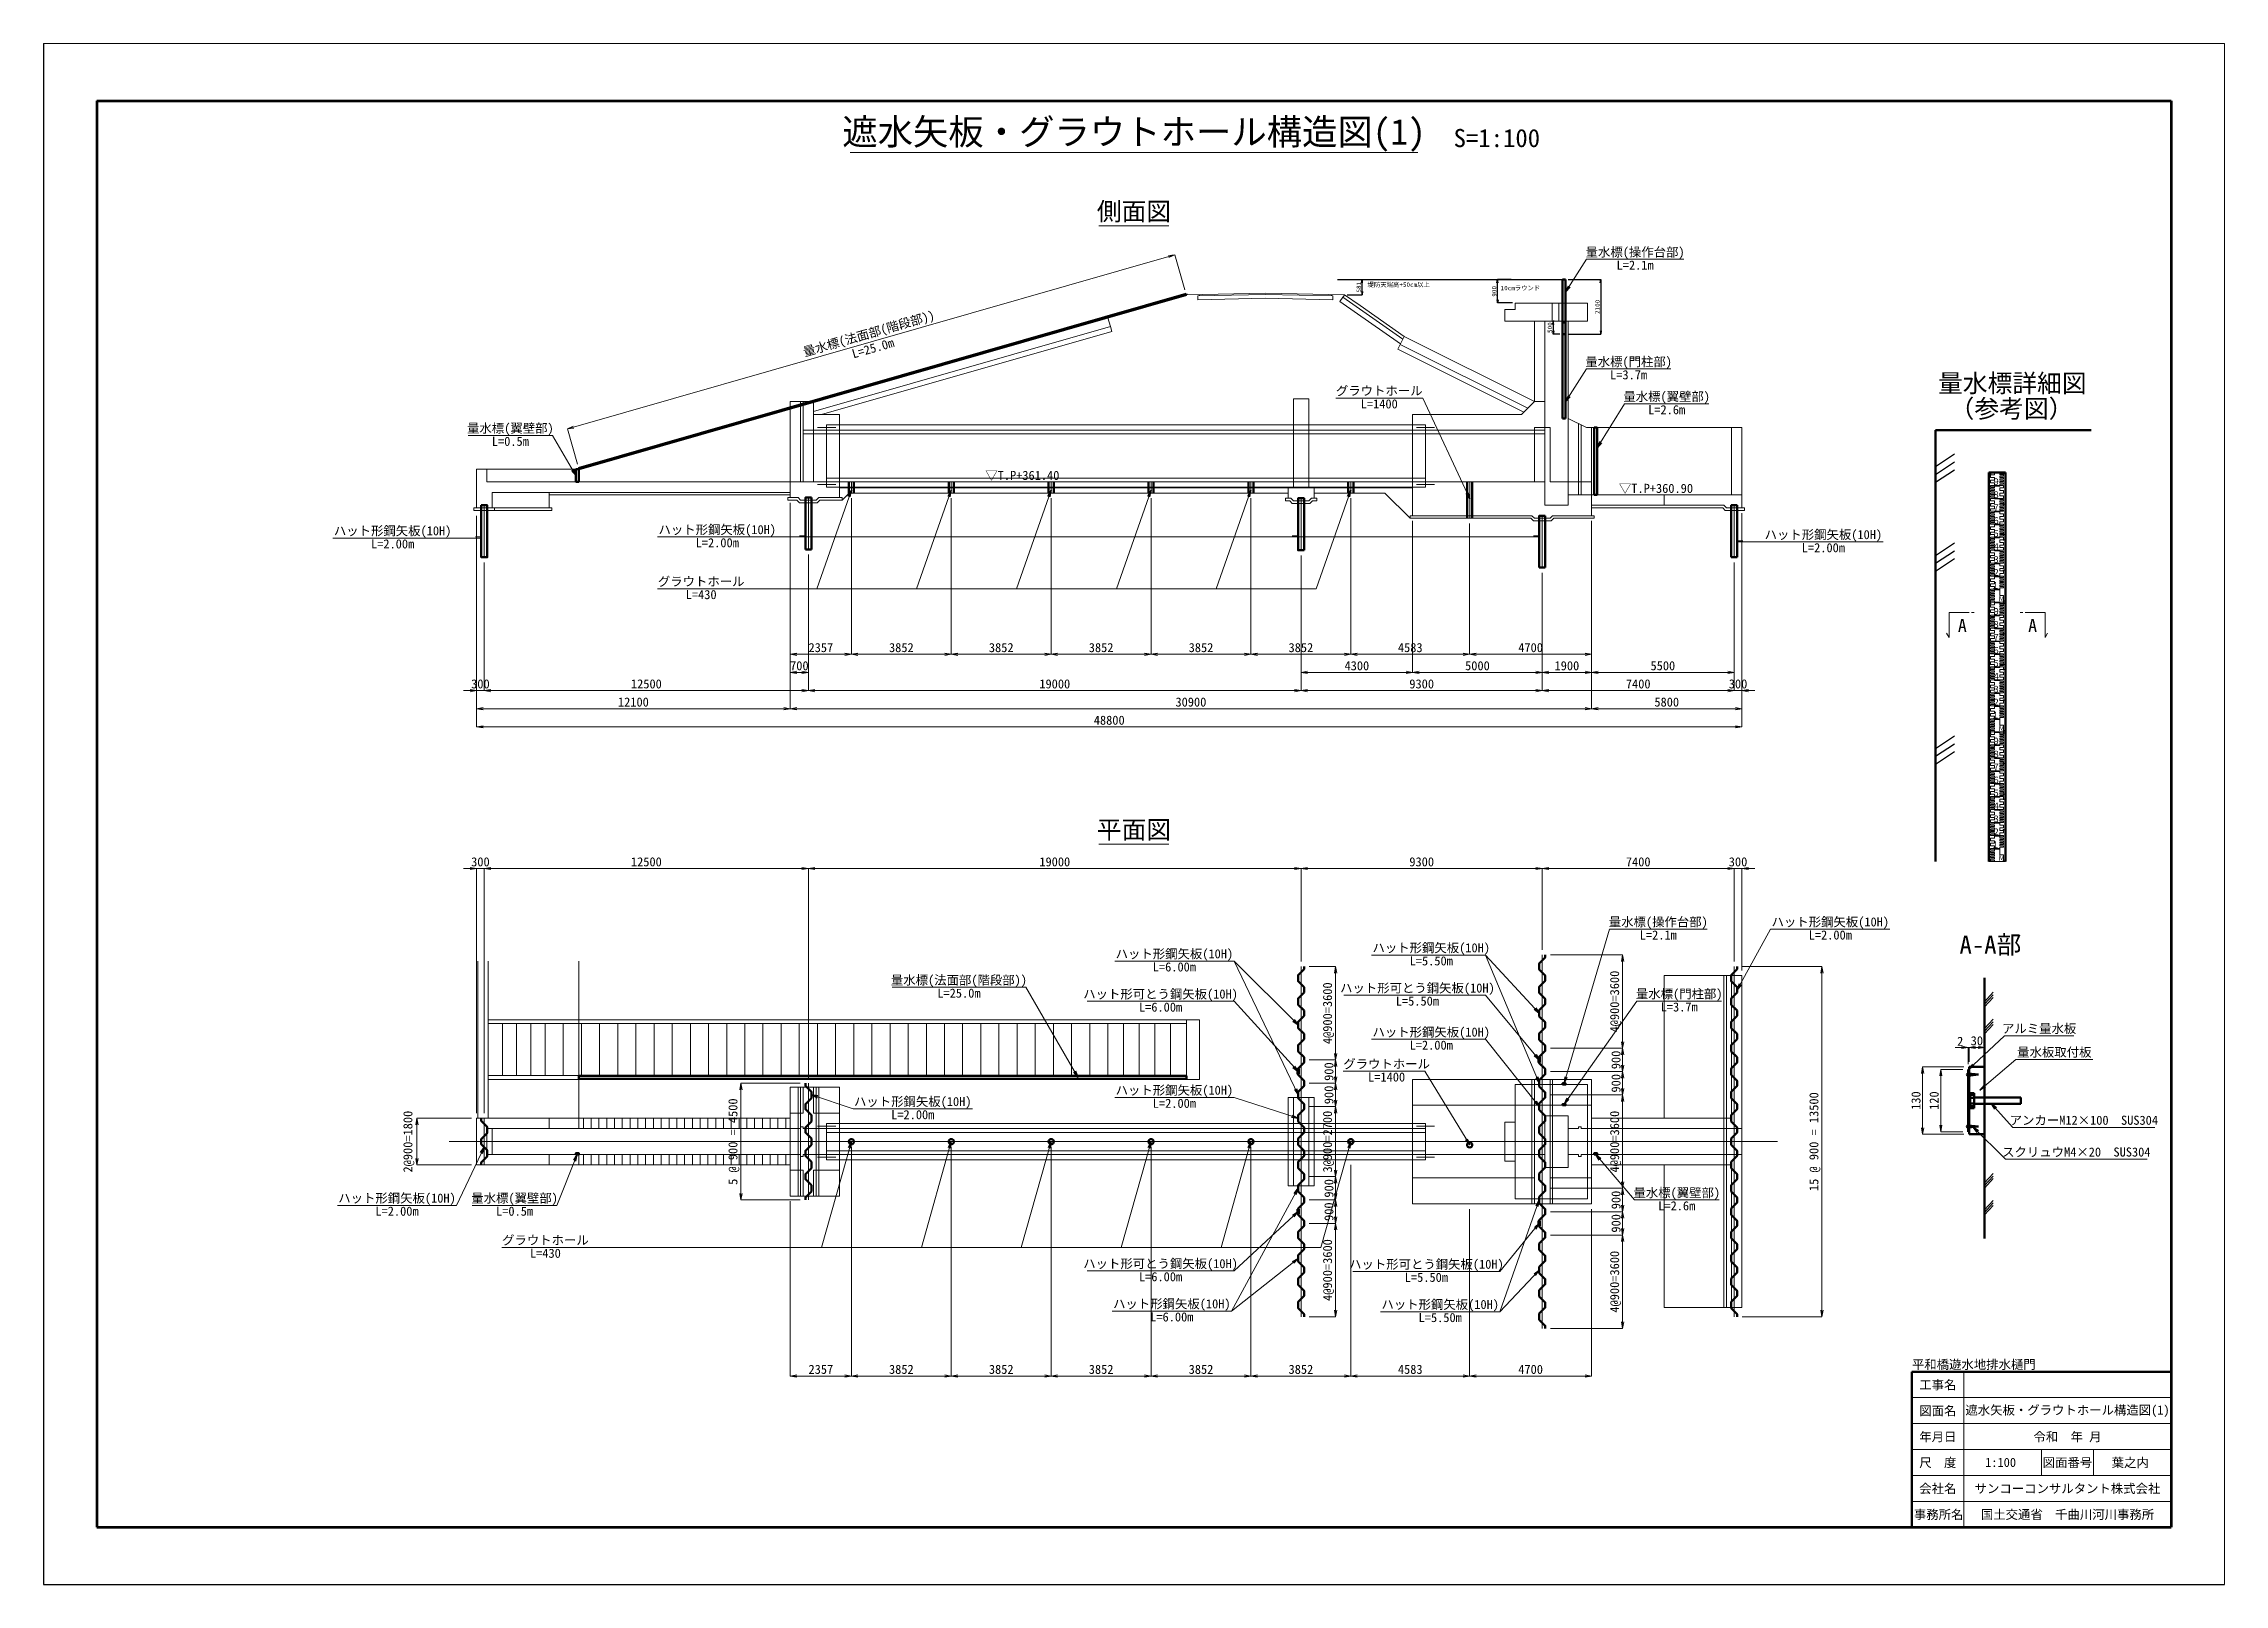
# Paper-space layout '遮水矢板・グラウトホール構造図(1)' of a CAD drawing. Header units: millimetres. Extents: x -142 to 278, y 73 to 370.
# The model-space entities are those that its viewports show. They can reach past a viewport. Long polylines and large blocks are cut down to what shows.
import ezdxf
from ezdxf.enums import TextEntityAlignment as Align

# ---------------------------------------------------------------- set-up
doc = ezdxf.new("R2010")
doc.units = ezdxf.units.MM
doc.header["$LTSCALE"] = 100
doc.header["$PDSIZE"] = 300
for name, pattern in [('SXF_一点短鎖線', [9.25, 6, -1.5, 0.25, -1.5]), ('SXF_二点短鎖線', [11, 6, -1.5, 0.25, -1.5, 0.25, -1.5]), ('SXF_跳び破線', [12, 6, -6]), ('破線', [7.5, 6, -1.5]), ('破線1', [7.5, 6, -1.5])]:
    doc.linetypes.add(name, pattern=pattern)
doc.layers.get('Defpoints').update_dxf_attribs({"color": 151})
for name, color, linetype, lineweight in [('D-BMK', 2, 'SXF_一点短鎖線', 13), ('D-BYP-STR1', 2, 'Continuous', 13), ('D-STR', 1, 'Continuous', 50), ('D-STR-DIM', 7, 'Continuous', 13), ('D-STR-HTXT', 7, 'Continuous', 13), ('D-STR-STR1', 2, 'Continuous', 13), ('D-STR-STRB', 4, 'Continuous', 13), ('D-STR-TXT', 7, 'Continuous', 13), ('D-TTL', 2, 'Continuous', 140), ('D-TTL-FRAM', 2, 'Continuous', 50), ('D-TTL-LINE', 7, 'Continuous', 13), ('D-TTL-TXT', 7, 'Continuous', 13)]:
    doc.layers.add(name, color=color, linetype=linetype, lineweight=lineweight)
doc.styles.add('GO1', font='MS Gothic.ttf', dxfattribs={"width": 0.9})
doc.styles.add('MS ゴシック', font='MS Gothic.ttf')
doc.styles.add('ＭＳ ゴシック', font='MS Gothic.ttf')
doc.dimstyles.new('DIM-100-F', dxfattribs={"dimscale": 100, "dimtxt": 3.5, "dimasz": 2.5, "dimexe": 0, "dimexo": 2, "dimgap": 0.8, "dimtad": 1, "dimdec": 0, "dimzin": 0, "dimdsep": 46, "dimtxsty": 'MS ゴシック', "dimblk": 'OPEN', "dimcen": 0.1, "dimaunit": 1, "dimadec": 4, "dimazin": 0, "dimtfac": 1, "dimtdec": 0, "dimtmove": 2, "dimatfit": 3, "dimldrblk": 'OPEN', "dimfxl": 1, "dimtolj": 1, "dimtzin": 0, "dimlwd": -1, "dimlwe": -1, "dimarcsym": 2})
doc.dimstyles.new('DIM-50-F', dxfattribs={"dimscale": 50, "dimtxt": 3.5, "dimasz": 2.5, "dimexe": 0, "dimexo": 2, "dimgap": 0.8, "dimtad": 1, "dimdec": 0, "dimzin": 0, "dimdsep": 46, "dimtxsty": 'MS ゴシック', "dimblk": 'OPEN', "dimcen": 0.1, "dimaunit": 1, "dimadec": 4, "dimazin": 0, "dimtfac": 1, "dimtdec": 0, "dimtmove": 2, "dimatfit": 3, "dimldrblk": 'OPEN', "dimfxl": 1, "dimtolj": 1, "dimtzin": 0, "dimlwd": -1, "dimlwe": -1, "dimarcsym": 2})

psp = doc.layouts.new('遮水矢板・グラウトホール構造図(1)')

msp = doc.modelspace()

# ---------------------------------------------------------------- texts
at = {"layer": 'D-STR-STR1', "lineweight": 13, "style": 'GO1', "width": 0.9}
for s, height, p in [('８', 250, (334988.4, 8478.9)), ('９', 250, (334989.4, 8978.9)), ('７', 250, (334988.4, 7978.9)), ('６', 250, (334988.4, 7478.9)), ('５', 250, (334988.4, 6978.9)), ('４', 250, (334992.4, 6478.9)), ('３', 250, (334989.4, 5978.9)), ('１', 250, (334967, 4978.9)), ('２', 250, (334986.3, 5478.9)), ('９', 250, (334989.4, 3978.9)), ('Ｍ', 200, (335231.3, 4499.7)), ('８', 250, (334988.4, 3478.9)), ('７', 250, (334988.4, 2978.9)), ('６', 250, (334988.4, 2478.9)), ('５', 250, (334988.4, 1978.9)), ('４', 250, (334992.4, 1478.9)), ('３', 250, (334989.4, 978.9)), ('１', 250, (334967, -21.1)), ('２', 250, (334986.3, 478.9)), ('９', 250, (334989.4, -1021.1)), ('Ｍ', 200, (335231.3, -500.3)), ('８', 250, (334988.4, -1521.1)), ('７', 250, (334988.4, -2021.1)), ('６', 250, (334988.4, -2521.1)), ('５', 250, (334988.4, -3021.1)), ('４', 250, (334992.4, -3521.1)), ('３', 250, (334989.4, -4021.1)), ('１', 250, (334967, -5021.1)), ('２', 250, (334986.3, -4521.1)), ('Ｍ', 200, (335231.3, -5500.3))]:
    msp.add_text(s, height=height, dxfattribs=at).set_placement(p)
at = {"layer": 'D-STR-TXT'}
for s, style, p in [('量水標(操作台部)', 'ＭＳ ゴシック', (321224.4, 17681.2)), ('量水標(門柱部)', 'ＭＳ ゴシック', (320974.4, 13453.6)), ('グラウトホール', 'ＭＳ ゴシック', (311357.4, 12332.3)), ('量水標(翼壁部)', 'ＭＳ ゴシック', (322440.9, 12108.6)), ('量水標(翼壁部)', 'ＭＳ ゴシック', (277848.9, 10888.9)), ('ハット形鋼矢板(10H)', 'MS ゴシック', (273308.3, 6934.4)), ('ハット形鋼矢板(10H)', 'MS ゴシック', (285827.6, 6979.5)), ('ハット形鋼矢板(10H)', 'MS ゴシック', (328484.4, 6787)), ('グラウトホール', 'ＭＳ ゴシック', (285207.6, 4980)), ('量水標(操作台部)', 'ＭＳ ゴシック', (322118, -8143.9)), ('ハット形鋼矢板(10H)', 'MS ゴシック', (328751.5, -8143.9)), ('ハット形鋼矢板(10H)', 'MS ゴシック', (303456.9, -9374.1)), ('ハット形鋼矢板(10H)', 'MS ゴシック', (313362.3, -9141.8)), ('量水標(法面部(階段部))', 'ＭＳ ゴシック', (295147.5, -10385.5)), ('ハット形可とう鋼矢板(10H)', 'MS ゴシック', (302923.5, -10924.1)), ('ハット形可とう鋼矢板(10H)', 'MS ゴシック', (312828.9, -10691.8)), ('量水標(門柱部)', 'ＭＳ ゴシック', (322924.3, -10917.8)), ('アルミ量水板', 'MS ゴシック', (336805.9, -12255.4)), ('ハット形鋼矢板(10H)', 'MS ゴシック', (313362.3, -12391.2)), ('グラウトホール', 'ＭＳ ゴシック', (311641.5, -13618.6)), ('量水板取付板', 'MS ゴシック', (337391, -13165.8)), ('ハット形鋼矢板(10H)', 'MS ゴシック', (303456.9, -14632.1)), ('ハット形鋼矢板(10H)', 'MS ゴシック', (293367.2, -15070.6)), ('アンカーM12×100\u3000SUS304', 'MS ゴシック', (338530, -15790.4)), ('スクリュウM4×20\u3000SUS304', 'MS ゴシック', (338239.1, -17015.8)), ('ハット形鋼矢板(10H)', 'MS ゴシック', (273477.7, -18791.8)), ('量水標(翼壁部)', 'ＭＳ ゴシック', (278011.5, -18791.8)), ('量水標(翼壁部)', 'ＭＳ ゴシック', (322830.5, -18584)), ('グラウトホール', 'ＭＳ ゴシック', (279200.6, -20414.1)), ('ハット形可とう鋼矢板(10H)', 'MS ゴシック', (302923.5, -21318.4)), ('ハット形可とう鋼矢板(10H)', 'MS ゴシック', (313175, -21342.3)), ('ハット形鋼矢板(10H)', 'MS ゴシック', (303358.3, -22868.3)), ('ハット形鋼矢板(10H)', 'MS ゴシック', (313708.3, -22892.2))]:
    msp.add_text(s, height=350, dxfattribs=dict(at, style=style)).set_placement(p, align=Align.BOTTOM_CENTER)
for s, style, p in [('L=2.1m', 'ＭＳ ゴシック', (321224.4, 17631.2)), ('L=3.7m', 'ＭＳ ゴシック', (320974.4, 13403.6)), ('L=1400', 'ＭＳ ゴシック', (311357.4, 12282.3)), ('L=2.6m', 'ＭＳ ゴシック', (322440.9, 12058.6)), ('L=0.5m', 'ＭＳ ゴシック', (277848.9, 10838.9)), ('L=2.00m', 'MS ゴシック', (273308.3, 6884.4)), ('L=2.00m', 'MS ゴシック', (285827.6, 6929.5)), ('L=2.00m', 'MS ゴシック', (328484.4, 6737)), ('L=430', 'ＭＳ ゴシック', (285207.6, 4930)), ('L=2.1m', 'ＭＳ ゴシック', (322118, -8193.9)), ('L=2.00m', 'MS ゴシック', (328751.5, -8193.9)), ('L=5.50m', 'MS ゴシック', (313362.3, -9191.8)), ('L=6.00m', 'MS ゴシック', (303456.9, -9424.1)), ('L=25.0m', 'ＭＳ ゴシック', (295147.5, -10435.5)), ('L=5.50m', 'MS ゴシック', (312828.9, -10741.8)), ('L=6.00m', 'MS ゴシック', (302923.5, -10974.1)), ('L=3.7m', 'ＭＳ ゴシック', (322924.3, -10967.8)), ('L=2.00m', 'MS ゴシック', (313362.3, -12441.2)), ('L=1400', 'ＭＳ ゴシック', (311641.5, -13668.6)), ('L=2.00m', 'MS ゴシック', (293367.2, -15120.6)), ('L=2.00m', 'MS ゴシック', (303456.9, -14682.1)), ('L=2.00m', 'MS ゴシック', (273477.7, -18841.8)), ('L=0.5m', 'ＭＳ ゴシック', (278011.5, -18841.8)), ('L=2.6m', 'ＭＳ ゴシック', (322830.5, -18634)), ('L=430', 'ＭＳ ゴシック', (279200.6, -20464.1)), ('L=6.00m', 'MS ゴシック', (302923.5, -21368.4)), ('L=5.50m', 'MS ゴシック', (313175, -21392.3)), ('L=6.00m', 'MS ゴシック', (303358.3, -22918.3)), ('L=5.50m', 'MS ゴシック', (313708.3, -22942.2))]:
    msp.add_text(s, height=350, dxfattribs=dict(at, style=style)).set_placement(p, align=Align.TOP_CENTER)
for s, height, style, p in [('▽T.P+361.40', 350, 'ＭＳ ゴシック', (296164.1, 9174.7)), ('▽T.P+360.90', 350, 'ＭＳ ゴシック', (320599.5, 8674.7)), ('A', 500, 'MS ゴシック', (333673.3, 3313.5)), ('A', 500, 'MS ゴシック', (336383.7, 3313.5))]:
    msp.add_text(s, height=height, dxfattribs=dict(at, style=style)).set_placement(p)
at = {"layer": 'D-TTL-TXT', "style": 'MS ゴシック'}
for s, height, p in [('遮水矢板・グラウトホール構造図(1)', 1000, (301899, 21795)), ('S=1:100', 700, (315892.6, 21795)), ('側面図', 700, (301899, 18968.1)), ('平面図', 700, (301899, -4869.5))]:
    msp.add_text(s, height=height, dxfattribs=at).set_placement(p, align=Align.BOTTOM_CENTER)
for s, height, p in [('量水標詳細図', 700, (335770.9, 12917.6)), ('（参考図）', 700, (335739.5, 11937.7)), ('A-A部', 700, (334926.3, -8732.5)), ('工事名', 350, (332899, -25705)), ('図面名', 350, (332899, -26705)), ('遮水矢板・グラウトホール構造図(1)', 350, (337899, -26705)), ('年月日', 350, (332899, -27705)), ('令和  年 月', 350, (337899, -27705)), ('尺\u3000度', 350, (332899, -28705)), ('1:100', 350, (335318.8, -28705)), ('図面番号', 350, (337899, -28705)), ('葉之内', 350, (340318.8, -28705)), ('会社名', 350, (332899, -29705)), ('サンコーコンサルタント株式会社', 350, (337899, -29705)), ('事務所名', 350, (332931.1, -30705)), ('国土交通省\u3000千曲川河川事務所', 350, (337899, -30705))]:
    msp.add_text(s, height=height, dxfattribs=at).set_placement(p, align=Align.MIDDLE)
msp.add_text('平和橋遊水地排水樋門', height=350, dxfattribs=at).set_placement((331899, -25205), align=Align.BOTTOM_LEFT)
at = {"layer": 'Defpoints', "style": 'ＭＳ ゴシック'}
for s, p in [('堤防天端高+50cm以上', (310907.9, 16563.9)), ('10cmラウンド', (316036.5, 16432.9))]:
    msp.add_text(s, height=175, dxfattribs=at).set_placement(p, align=Align.BOTTOM_LEFT)

# ---------------------------------------------------------------- blocks, each defined once
blk = doc.blocks.new('_Open')
at = {"color": 0, "linetype": 'ByBlock', "lineweight": -2}
for p, q in [((-1, 0.17), (0, 0)), ((-1, -0.17), (0, 0)), ((0, 0), (-1, 0))]:
    blk.add_line(p, q, dxfattribs=at)
blk = doc.blocks.new('*D1')
at = {"layer": 'D-STR-DIM', "color": 0, "transparency": 16777216}
for p, q in [((276844, -15236), (276844, -5806)), ((277094, -5806), (289094, -5806)), ((289344, -13886), (289344, -5806))]:
    blk.add_line(p, q, dxfattribs=at)
at = {"layer": 'Defpoints', "color": 0, "transparency": 16777216}
for p in [(289344, -5806), (289344, -14086), (276844, -15436)]:
    blk.add_point(p, dxfattribs=at)
at = {"layer": 'D-STR-DIM', "color": 0, "transparency": 16777216, "xscale": 250, "yscale": 250, "zscale": 250, "rotation": 180}
blk.add_blockref('_Open', (276844, -5806), dxfattribs=at)
at = {"layer": 'D-STR-DIM', "color": 0, "transparency": 16777216, "xscale": 250, "yscale": 250, "zscale": 250}
blk.add_blockref('_Open', (289344, -5806), dxfattribs=at)
at = {"layer": 'D-STR-DIM', "color": 0, "transparency": 16777216, "insert": (283094, -5551), "char_height": 350, "attachment_point": 5, "style": 'MS ゴシック'}
blk.add_mtext('\\A1;12500', dxfattribs=at)
blk = doc.blocks.new('*D2')
at = {"layer": 'D-STR-DIM', "color": 0, "transparency": 16777216}
for p, q in [((289344, -13886), (289344, -5806)), ((289594, -5806), (308094, -5806)), ((308344, -9386), (308344, -5806))]:
    blk.add_line(p, q, dxfattribs=at)
at = {"layer": 'Defpoints', "color": 0, "transparency": 16777216}
for p in [(308344, -5806), (308344, -9586), (289344, -14086)]:
    blk.add_point(p, dxfattribs=at)
at = {"layer": 'D-STR-DIM', "color": 0, "transparency": 16777216, "xscale": 250, "yscale": 250, "zscale": 250, "rotation": 180}
blk.add_blockref('_Open', (289344, -5806), dxfattribs=at)
at = {"layer": 'D-STR-DIM', "color": 0, "transparency": 16777216, "xscale": 250, "yscale": 250, "zscale": 250}
blk.add_blockref('_Open', (308344, -5806), dxfattribs=at)
at = {"layer": 'D-STR-DIM', "color": 0, "transparency": 16777216, "insert": (298844, -5551), "char_height": 350, "attachment_point": 5, "style": 'MS ゴシック'}
blk.add_mtext('\\A1;19000', dxfattribs=at)
blk = doc.blocks.new('*D3')
at = {"layer": 'D-STR-DIM', "color": 0, "transparency": 16777216}
for p, q in [((308344, -9386), (308344, -5806)), ((308594, -5806), (317394, -5806)), ((317644, -8936), (317644, -5806))]:
    blk.add_line(p, q, dxfattribs=at)
at = {"layer": 'Defpoints', "color": 0, "transparency": 16777216}
for p in [(317644, -5806), (317644, -9136), (308344, -9586)]:
    blk.add_point(p, dxfattribs=at)
at = {"layer": 'D-STR-DIM', "color": 0, "transparency": 16777216, "xscale": 250, "yscale": 250, "zscale": 250, "rotation": 180}
blk.add_blockref('_Open', (308344, -5806), dxfattribs=at)
at = {"layer": 'D-STR-DIM', "color": 0, "transparency": 16777216, "xscale": 250, "yscale": 250, "zscale": 250}
blk.add_blockref('_Open', (317644, -5806), dxfattribs=at)
at = {"layer": 'D-STR-DIM', "color": 0, "transparency": 16777216, "insert": (312994, -5551), "char_height": 350, "attachment_point": 5, "style": 'MS ゴシック'}
blk.add_mtext('\\A1;9300', dxfattribs=at)
blk = doc.blocks.new('*D4')
at = {"layer": 'D-STR-DIM', "color": 0, "transparency": 16777216}
for p, q in [((317644, -8936), (317644, -5806)), ((317894, -5806), (324794, -5806)), ((325044, -9386), (325044, -5806))]:
    blk.add_line(p, q, dxfattribs=at)
at = {"layer": 'Defpoints', "color": 0, "transparency": 16777216}
for p in [(325044, -5806), (317644, -9136), (325044, -9586)]:
    blk.add_point(p, dxfattribs=at)
at = {"layer": 'D-STR-DIM', "color": 0, "transparency": 16777216, "xscale": 250, "yscale": 250, "zscale": 250, "rotation": 180}
blk.add_blockref('_Open', (317644, -5806), dxfattribs=at)
at = {"layer": 'D-STR-DIM', "color": 0, "transparency": 16777216, "xscale": 250, "yscale": 250, "zscale": 250}
blk.add_blockref('_Open', (325044, -5806), dxfattribs=at)
at = {"layer": 'D-STR-DIM', "color": 0, "transparency": 16777216, "insert": (321344, -5551), "char_height": 350, "attachment_point": 5, "style": 'MS ゴシック'}
blk.add_mtext('\\A1;7400', dxfattribs=at)
blk = doc.blocks.new('*D5')
at = {"layer": 'D-STR-DIM', "color": 0, "transparency": 16777216}
for p, q in [((324794, -5806), (324544, -5806)), ((325044, -9386), (325044, -5806)), ((325044, -5806), (325344, -5806)), ((325344, -9736), (325344, -5806)), ((325594, -5806), (325844, -5806))]:
    blk.add_line(p, q, dxfattribs=at)
at = {"layer": 'Defpoints', "color": 0, "transparency": 16777216}
for p in [(325344, -5806), (325044, -9586), (325344, -9936)]:
    blk.add_point(p, dxfattribs=at)
at = {"layer": 'D-STR-DIM', "color": 0, "transparency": 16777216, "xscale": 250, "yscale": 250, "zscale": 250}
blk.add_blockref('_Open', (325044, -5806), dxfattribs=at)
at = {"layer": 'D-STR-DIM', "color": 0, "transparency": 16777216, "xscale": 250, "yscale": 250, "zscale": 250, "rotation": 180}
blk.add_blockref('_Open', (325344, -5806), dxfattribs=at)
at = {"layer": 'D-STR-DIM', "color": 0, "transparency": 16777216, "insert": (325194, -5551), "char_height": 350, "attachment_point": 5, "style": 'MS ゴシック'}
blk.add_mtext('\\A1;300', dxfattribs=at)
blk = doc.blocks.new('*D6')
at = {"layer": 'D-STR-DIM', "color": 0, "transparency": 16777216}
for p, q in [((276294, -5806), (276044, -5806)), ((276544, -15236), (276544, -5806)), ((276844, -5806), (276544, -5806)), ((276844, -15236), (276844, -5806)), ((277094, -5806), (277344, -5806))]:
    blk.add_line(p, q, dxfattribs=at)
at = {"layer": 'Defpoints', "color": 0, "transparency": 16777216}
for p in [(276544, -5806), (276544, -15436), (276844, -15436)]:
    blk.add_point(p, dxfattribs=at)
at = {"layer": 'D-STR-DIM', "color": 0, "transparency": 16777216, "xscale": 250, "yscale": 250, "zscale": 250}
blk.add_blockref('_Open', (276544, -5806), dxfattribs=at)
at = {"layer": 'D-STR-DIM', "color": 0, "transparency": 16777216, "xscale": 250, "yscale": 250, "zscale": 250, "rotation": 180}
blk.add_blockref('_Open', (276844, -5806), dxfattribs=at)
at = {"layer": 'D-STR-DIM', "color": 0, "transparency": 16777216, "insert": (276694, -5551), "char_height": 350, "attachment_point": 5, "style": 'MS ゴシック'}
blk.add_mtext('\\A1;300', dxfattribs=at)
blk = doc.blocks.new('*D7')
at = {"layer": 'D-STR-DIM', "color": 0, "transparency": 16777216}
for p, q in [((314844, -18936), (314844, -25372)), ((319544, -18936), (319544, -25372)), ((319294, -25372), (315094, -25372))]:
    blk.add_line(p, q, dxfattribs=at)
at = {"layer": 'Defpoints', "color": 0, "transparency": 16777216}
for p in [(314844, -18736), (319544, -18736), (314844, -25372)]:
    blk.add_point(p, dxfattribs=at)
at = {"layer": 'D-STR-DIM', "color": 0, "transparency": 16777216, "xscale": 250, "yscale": 250, "zscale": 250, "rotation": 180}
blk.add_blockref('_Open', (314844, -25372), dxfattribs=at)
at = {"layer": 'D-STR-DIM', "color": 0, "transparency": 16777216, "xscale": 250, "yscale": 250, "zscale": 250}
blk.add_blockref('_Open', (319544, -25372), dxfattribs=at)
at = {"layer": 'D-STR-DIM', "color": 0, "transparency": 16777216, "insert": (317194, -25117), "char_height": 350, "attachment_point": 5, "style": 'MS ゴシック'}
blk.add_mtext('\\A1;4700', dxfattribs=at)
blk = doc.blocks.new('*D8')
at = {"layer": 'D-STR-DIM', "color": 0, "transparency": 16777216}
for p, q in [((310261, -17236), (310261, -25372)), ((314844, -18936), (314844, -25372)), ((314594, -25372), (310511, -25372))]:
    blk.add_line(p, q, dxfattribs=at)
at = {"layer": 'Defpoints', "color": 0, "transparency": 16777216}
for p in [(310261, -17036), (314844, -18736), (310261, -25372)]:
    blk.add_point(p, dxfattribs=at)
at = {"layer": 'D-STR-DIM', "color": 0, "transparency": 16777216, "xscale": 250, "yscale": 250, "zscale": 250, "rotation": 180}
blk.add_blockref('_Open', (310261, -25372), dxfattribs=at)
at = {"layer": 'D-STR-DIM', "color": 0, "transparency": 16777216, "xscale": 250, "yscale": 250, "zscale": 250}
blk.add_blockref('_Open', (314844, -25372), dxfattribs=at)
at = {"layer": 'D-STR-DIM', "color": 0, "transparency": 16777216, "insert": (312553, -25117), "char_height": 350, "attachment_point": 5, "style": 'MS ゴシック'}
blk.add_mtext('\\A1;4583', dxfattribs=at)
blk = doc.blocks.new('*D9')
at = {"layer": 'D-STR-DIM', "color": 0, "transparency": 16777216}
for p, q in [((276344, -15436), (274248, -15436)), ((274248, -15686), (274248, -16986)), ((276344, -17236), (274248, -17236))]:
    blk.add_line(p, q, dxfattribs=at)
at = {"layer": 'Defpoints', "color": 0, "transparency": 16777216}
for p in [(276544, -15436), (274248, -17236), (276544, -17236)]:
    blk.add_point(p, dxfattribs=at)
at = {"layer": 'D-STR-DIM', "color": 0, "transparency": 16777216, "xscale": 250, "yscale": 250, "zscale": 250}
for p, rotation in [((274248, -15436), 90), ((274248, -17236), 270)]:
    blk.add_blockref('_Open', p, dxfattribs=dict(at, rotation=rotation))
at = {"layer": 'D-STR-DIM', "color": 0, "transparency": 16777216, "insert": (273934, -16336), "char_height": 350, "attachment_point": 5, "rotation": 90, "style": 'MS ゴシック'}
blk.add_mtext('\\A1;2@900=1800', dxfattribs=at)
blk = doc.blocks.new('*D10')
at = {"layer": 'D-STR-DIM', "color": 0, "transparency": 16777216}
for p, q in [((289029, -14086), (286743, -14086)), ((286743, -14336), (286743, -18336)), ((289029, -18586), (286743, -18586))]:
    blk.add_line(p, q, dxfattribs=at)
at = {"layer": 'Defpoints', "color": 0, "transparency": 16777216}
for p in [(289229, -14086), (286743, -18586), (289229, -18586)]:
    blk.add_point(p, dxfattribs=at)
at = {"layer": 'D-STR-DIM', "color": 0, "transparency": 16777216, "xscale": 250, "yscale": 250, "zscale": 250}
for p, rotation in [((286743, -14086), 90), ((286743, -18586), 270)]:
    blk.add_blockref('_Open', p, dxfattribs=dict(at, rotation=rotation))
at = {"layer": 'D-STR-DIM', "color": 0, "transparency": 16777216, "insert": (286469, -16336), "char_height": 350, "attachment_point": 5, "rotation": 90, "style": 'MS ゴシック'}
blk.add_mtext('\\A1;5 @ 900 = 4500', dxfattribs=at)
blk = doc.blocks.new('*D11')
at = {"layer": 'D-STR-DIM', "color": 0, "transparency": 16777216}
for p, q in [((308659, -9586), (309673, -9586)), ((309673, -12936), (309673, -9836)), ((308659, -13186), (309673, -13186))]:
    blk.add_line(p, q, dxfattribs=at)
at = {"layer": 'Defpoints', "color": 0, "transparency": 16777216}
for p in [(308459, -9586), (309673, -9586), (308459, -13186)]:
    blk.add_point(p, dxfattribs=at)
at = {"layer": 'D-STR-DIM', "color": 0, "transparency": 16777216, "xscale": 250, "yscale": 250, "zscale": 250}
for p, rotation in [((309673, -9586), 90), ((309673, -13186), 270)]:
    blk.add_blockref('_Open', p, dxfattribs=dict(at, rotation=rotation))
at = {"layer": 'D-STR-DIM', "color": 0, "transparency": 16777216, "insert": (309399, -11386), "char_height": 350, "attachment_point": 5, "rotation": 90, "style": 'MS ゴシック'}
blk.add_mtext('\\A1;4@900=3600', dxfattribs=at)
blk = doc.blocks.new('*D12')
at = {"layer": 'D-STR-DIM', "color": 0, "transparency": 16777216}
for p, q in [((308659, -13186), (309673, -13186)), ((309673, -13436), (309673, -13836)), ((308659, -14086), (309673, -14086))]:
    blk.add_line(p, q, dxfattribs=at)
at = {"layer": 'Defpoints', "color": 0, "transparency": 16777216}
for p in [(308459, -13186), (308459, -14086), (309673, -14086)]:
    blk.add_point(p, dxfattribs=at)
at = {"layer": 'D-STR-DIM', "color": 0, "transparency": 16777216, "xscale": 250, "yscale": 250, "zscale": 250}
for p, rotation in [((309673, -13186), 90), ((309673, -14086), 270)]:
    blk.add_blockref('_Open', p, dxfattribs=dict(at, rotation=rotation))
at = {"layer": 'D-STR-DIM', "color": 0, "transparency": 16777216, "insert": (309418, -13636), "char_height": 350, "attachment_point": 5, "rotation": 90, "style": 'MS ゴシック'}
blk.add_mtext('\\A1;900', dxfattribs=at)
blk = doc.blocks.new('*D13')
at = {"layer": 'D-STR-DIM', "color": 0, "transparency": 16777216}
for p, q in [((308659, -14986), (309673, -14986)), ((309673, -15236), (309673, -17436)), ((308659, -17686), (309673, -17686))]:
    blk.add_line(p, q, dxfattribs=at)
at = {"layer": 'Defpoints', "color": 0, "transparency": 16777216}
for p in [(308459, -14986), (308459, -17686), (309673, -17686)]:
    blk.add_point(p, dxfattribs=at)
at = {"layer": 'D-STR-DIM', "color": 0, "transparency": 16777216, "xscale": 250, "yscale": 250, "zscale": 250}
for p, rotation in [((309673, -14986), 90), ((309673, -17686), 270)]:
    blk.add_blockref('_Open', p, dxfattribs=dict(at, rotation=rotation))
at = {"layer": 'D-STR-DIM', "color": 0, "transparency": 16777216, "insert": (309399, -16336), "char_height": 350, "attachment_point": 5, "rotation": 90, "style": 'MS ゴシック'}
blk.add_mtext('\\A1;3@900=2700', dxfattribs=at)
blk = doc.blocks.new('*D14')
at = {"layer": 'D-STR-DIM', "color": 0, "transparency": 16777216}
for p, q in [((308659, -18586), (309673, -18586)), ((309673, -18836), (309673, -19236)), ((308659, -19486), (309673, -19486))]:
    blk.add_line(p, q, dxfattribs=at)
at = {"layer": 'Defpoints', "color": 0, "transparency": 16777216}
for p in [(308459, -18586), (308459, -19486), (309673, -19486)]:
    blk.add_point(p, dxfattribs=at)
at = {"layer": 'D-STR-DIM', "color": 0, "transparency": 16777216, "xscale": 250, "yscale": 250, "zscale": 250}
for p, rotation in [((309673, -18586), 90), ((309673, -19486), 270)]:
    blk.add_blockref('_Open', p, dxfattribs=dict(at, rotation=rotation))
at = {"layer": 'D-STR-DIM', "color": 0, "transparency": 16777216, "insert": (309418, -19036), "char_height": 350, "attachment_point": 5, "rotation": 90, "style": 'MS ゴシック'}
blk.add_mtext('\\A1;900', dxfattribs=at)
blk = doc.blocks.new('*D15')
at = {"layer": 'D-STR-DIM', "color": 0, "transparency": 16777216}
for p, q in [((308659, -19486), (309673, -19486)), ((309673, -19736), (309673, -22836)), ((308659, -23086), (309673, -23086))]:
    blk.add_line(p, q, dxfattribs=at)
at = {"layer": 'Defpoints', "color": 0, "transparency": 16777216}
for p in [(308459, -19486), (308459, -23086), (309673, -23086)]:
    blk.add_point(p, dxfattribs=at)
at = {"layer": 'D-STR-DIM', "color": 0, "transparency": 16777216, "xscale": 250, "yscale": 250, "zscale": 250}
for p, rotation in [((309673, -19486), 90), ((309673, -23086), 270)]:
    blk.add_blockref('_Open', p, dxfattribs=dict(at, rotation=rotation))
at = {"layer": 'D-STR-DIM', "color": 0, "transparency": 16777216, "insert": (309399, -21286), "char_height": 350, "attachment_point": 5, "rotation": 90, "style": 'MS ゴシック'}
blk.add_mtext('\\A1;4@900=3600', dxfattribs=at)
blk = doc.blocks.new('*D16')
at = {"layer": 'D-STR-DIM', "color": 0, "transparency": 16777216}
for p, q in [((308659, -14086), (309673, -14086)), ((308659, -14986), (309673, -14986)), ((309673, -14736), (309673, -14336))]:
    blk.add_line(p, q, dxfattribs=at)
at = {"layer": 'Defpoints', "color": 0, "transparency": 16777216}
for p in [(308459, -14086), (309673, -14086), (308459, -14986)]:
    blk.add_point(p, dxfattribs=at)
at = {"layer": 'D-STR-DIM', "color": 0, "transparency": 16777216, "xscale": 250, "yscale": 250, "zscale": 250}
for p, rotation in [((309673, -14086), 90), ((309673, -14986), 270)]:
    blk.add_blockref('_Open', p, dxfattribs=dict(at, rotation=rotation))
at = {"layer": 'D-STR-DIM', "color": 0, "transparency": 16777216, "insert": (309418, -14536), "char_height": 350, "attachment_point": 5, "rotation": 90, "style": 'MS ゴシック'}
blk.add_mtext('\\A1;900', dxfattribs=at)
blk = doc.blocks.new('*D17')
at = {"layer": 'D-STR-DIM', "color": 0, "transparency": 16777216}
for p, q in [((308659, -17686), (309673, -17686)), ((309673, -18336), (309673, -17936)), ((308659, -18586), (309673, -18586))]:
    blk.add_line(p, q, dxfattribs=at)
at = {"layer": 'Defpoints', "color": 0, "transparency": 16777216}
for p in [(308459, -17686), (309673, -17686), (308459, -18586)]:
    blk.add_point(p, dxfattribs=at)
at = {"layer": 'D-STR-DIM', "color": 0, "transparency": 16777216, "xscale": 250, "yscale": 250, "zscale": 250}
for p, rotation in [((309673, -17686), 90), ((309673, -18586), 270)]:
    blk.add_blockref('_Open', p, dxfattribs=dict(at, rotation=rotation))
at = {"layer": 'D-STR-DIM', "color": 0, "transparency": 16777216, "insert": (309418, -18136), "char_height": 350, "attachment_point": 5, "rotation": 90, "style": 'MS ゴシック'}
blk.add_mtext('\\A1;900', dxfattribs=at)
blk = doc.blocks.new('*D18')
at = {"layer": 'D-STR-DIM', "color": 0, "transparency": 16777216}
for p, q in [((317959, -9136), (320744, -9136)), ((320744, -12486), (320744, -9386)), ((317959, -12736), (320744, -12736))]:
    blk.add_line(p, q, dxfattribs=at)
at = {"layer": 'Defpoints', "color": 0, "transparency": 16777216}
for p in [(317759, -9136), (320744, -9136), (317759, -12736)]:
    blk.add_point(p, dxfattribs=at)
at = {"layer": 'D-STR-DIM', "color": 0, "transparency": 16777216, "xscale": 250, "yscale": 250, "zscale": 250}
for p, rotation in [((320744, -9136), 90), ((320744, -12736), 270)]:
    blk.add_blockref('_Open', p, dxfattribs=dict(at, rotation=rotation))
at = {"layer": 'D-STR-DIM', "color": 0, "transparency": 16777216, "insert": (320470, -10936), "char_height": 350, "attachment_point": 5, "rotation": 90, "style": 'MS ゴシック'}
blk.add_mtext('\\A1;4@900=3600', dxfattribs=at)
blk = doc.blocks.new('*D19')
at = {"layer": 'D-STR-DIM', "color": 0, "transparency": 16777216}
for p, q in [((317959, -12736), (320744, -12736)), ((320744, -12986), (320744, -13386)), ((317959, -13636), (320744, -13636))]:
    blk.add_line(p, q, dxfattribs=at)
at = {"layer": 'Defpoints', "color": 0, "transparency": 16777216}
for p in [(317759, -12736), (317759, -13636), (320744, -13636)]:
    blk.add_point(p, dxfattribs=at)
at = {"layer": 'D-STR-DIM', "color": 0, "transparency": 16777216, "xscale": 250, "yscale": 250, "zscale": 250}
for p, rotation in [((320744, -12736), 90), ((320744, -13636), 270)]:
    blk.add_blockref('_Open', p, dxfattribs=dict(at, rotation=rotation))
at = {"layer": 'D-STR-DIM', "color": 0, "transparency": 16777216, "insert": (320489, -13186), "char_height": 350, "attachment_point": 5, "rotation": 90, "style": 'MS ゴシック'}
blk.add_mtext('\\A1;900', dxfattribs=at)
blk = doc.blocks.new('*D20')
at = {"layer": 'D-STR-DIM', "color": 0, "transparency": 16777216}
for p, q in [((317959, -14536), (320744, -14536)), ((320744, -14786), (320744, -17886)), ((317959, -18136), (320744, -18136))]:
    blk.add_line(p, q, dxfattribs=at)
at = {"layer": 'Defpoints', "color": 0, "transparency": 16777216}
for p in [(317759, -14536), (317759, -18136), (320744, -18136)]:
    blk.add_point(p, dxfattribs=at)
at = {"layer": 'D-STR-DIM', "color": 0, "transparency": 16777216, "xscale": 250, "yscale": 250, "zscale": 250}
for p, rotation in [((320744, -14536), 90), ((320744, -18136), 270)]:
    blk.add_blockref('_Open', p, dxfattribs=dict(at, rotation=rotation))
at = {"layer": 'D-STR-DIM', "color": 0, "transparency": 16777216, "insert": (320470, -16336), "char_height": 350, "attachment_point": 5, "rotation": 90, "style": 'MS ゴシック'}
blk.add_mtext('\\A1;4@900=3600', dxfattribs=at)
blk = doc.blocks.new('*D21')
at = {"layer": 'D-STR-DIM', "color": 0, "transparency": 16777216}
for p, q in [((317959, -19036), (320744, -19036)), ((320744, -19286), (320744, -19686)), ((317959, -19936), (320744, -19936))]:
    blk.add_line(p, q, dxfattribs=at)
at = {"layer": 'Defpoints', "color": 0, "transparency": 16777216}
for p in [(317759, -19036), (317759, -19936), (320744, -19936)]:
    blk.add_point(p, dxfattribs=at)
at = {"layer": 'D-STR-DIM', "color": 0, "transparency": 16777216, "xscale": 250, "yscale": 250, "zscale": 250}
for p, rotation in [((320744, -19036), 90), ((320744, -19936), 270)]:
    blk.add_blockref('_Open', p, dxfattribs=dict(at, rotation=rotation))
at = {"layer": 'D-STR-DIM', "color": 0, "transparency": 16777216, "insert": (320489, -19486), "char_height": 350, "attachment_point": 5, "rotation": 90, "style": 'MS ゴシック'}
blk.add_mtext('\\A1;900', dxfattribs=at)
blk = doc.blocks.new('*D22')
at = {"layer": 'D-STR-DIM', "color": 0, "transparency": 16777216}
for p, q in [((317959, -19936), (320744, -19936)), ((320744, -20186), (320744, -23286)), ((317959, -23536), (320744, -23536))]:
    blk.add_line(p, q, dxfattribs=at)
at = {"layer": 'Defpoints', "color": 0, "transparency": 16777216}
for p in [(317759, -19936), (317759, -23536), (320744, -23536)]:
    blk.add_point(p, dxfattribs=at)
at = {"layer": 'D-STR-DIM', "color": 0, "transparency": 16777216, "xscale": 250, "yscale": 250, "zscale": 250}
for p, rotation in [((320744, -19936), 90), ((320744, -23536), 270)]:
    blk.add_blockref('_Open', p, dxfattribs=dict(at, rotation=rotation))
at = {"layer": 'D-STR-DIM', "color": 0, "transparency": 16777216, "insert": (320470, -21736), "char_height": 350, "attachment_point": 5, "rotation": 90, "style": 'MS ゴシック'}
blk.add_mtext('\\A1;4@900=3600', dxfattribs=at)
blk = doc.blocks.new('*D23')
at = {"layer": 'D-STR-DIM', "color": 0, "transparency": 16777216}
for p, q in [((317959, -13636), (320744, -13636)), ((320744, -14286), (320744, -13886)), ((317959, -14536), (320744, -14536))]:
    blk.add_line(p, q, dxfattribs=at)
at = {"layer": 'Defpoints', "color": 0, "transparency": 16777216}
for p in [(317759, -13636), (320744, -13636), (317759, -14536)]:
    blk.add_point(p, dxfattribs=at)
at = {"layer": 'D-STR-DIM', "color": 0, "transparency": 16777216, "xscale": 250, "yscale": 250, "zscale": 250}
for p, rotation in [((320744, -13636), 90), ((320744, -14536), 270)]:
    blk.add_blockref('_Open', p, dxfattribs=dict(at, rotation=rotation))
at = {"layer": 'D-STR-DIM', "color": 0, "transparency": 16777216, "insert": (320489, -14086), "char_height": 350, "attachment_point": 5, "rotation": 90, "style": 'MS ゴシック'}
blk.add_mtext('\\A1;900', dxfattribs=at)
blk = doc.blocks.new('*D24')
at = {"layer": 'D-STR-DIM', "color": 0, "transparency": 16777216}
for p, q in [((317959, -18136), (320744, -18136)), ((320744, -18786), (320744, -18386)), ((317959, -19036), (320744, -19036))]:
    blk.add_line(p, q, dxfattribs=at)
at = {"layer": 'Defpoints', "color": 0, "transparency": 16777216}
for p in [(317759, -18136), (320744, -18136), (317759, -19036)]:
    blk.add_point(p, dxfattribs=at)
at = {"layer": 'D-STR-DIM', "color": 0, "transparency": 16777216, "xscale": 250, "yscale": 250, "zscale": 250}
for p, rotation in [((320744, -18136), 90), ((320744, -19036), 270)]:
    blk.add_blockref('_Open', p, dxfattribs=dict(at, rotation=rotation))
at = {"layer": 'D-STR-DIM', "color": 0, "transparency": 16777216, "insert": (320489, -18586), "char_height": 350, "attachment_point": 5, "rotation": 90, "style": 'MS ゴシック'}
blk.add_mtext('\\A1;900', dxfattribs=at)
blk = doc.blocks.new('*D181')
at = {"layer": 'D-STR-DIM', "color": 0, "transparency": 16777216}
for p, q in [((276544, 7796), (276544, -346)), ((325344, 7896), (325344, -346)), ((325094, -346), (276794, -346))]:
    blk.add_line(p, q, dxfattribs=at)
at = {"layer": 'Defpoints', "color": 0, "transparency": 16777216}
for p in [(276544, 7996), (325344, 8096), (276544, -346)]:
    blk.add_point(p, dxfattribs=at)
at = {"layer": 'D-STR-DIM', "color": 0, "transparency": 16777216, "xscale": 250, "yscale": 250, "zscale": 250, "rotation": 180}
blk.add_blockref('_Open', (276544, -346), dxfattribs=at)
at = {"layer": 'D-STR-DIM', "color": 0, "transparency": 16777216, "xscale": 250, "yscale": 250, "zscale": 250}
blk.add_blockref('_Open', (325344, -346), dxfattribs=at)
at = {"layer": 'D-STR-DIM', "color": 0, "transparency": 16777216, "insert": (300944, -91), "char_height": 350, "attachment_point": 5, "style": 'MS ゴシック'}
blk.add_mtext('\\A1;48800', dxfattribs=at)
blk = doc.blocks.new('*D182')
at = {"layer": 'D-STR-DIM', "color": 0, "transparency": 16777216}
for p, q in [((319544, 7596), (319544, 354)), ((325344, 7896), (325344, 354)), ((325094, 354), (319794, 354))]:
    blk.add_line(p, q, dxfattribs=at)
at = {"layer": 'Defpoints', "color": 0, "transparency": 16777216}
for p in [(319544, 7796), (325344, 8096), (319544, 354)]:
    blk.add_point(p, dxfattribs=at)
at = {"layer": 'D-STR-DIM', "color": 0, "transparency": 16777216, "xscale": 250, "yscale": 250, "zscale": 250, "rotation": 180}
blk.add_blockref('_Open', (319544, 354), dxfattribs=at)
at = {"layer": 'D-STR-DIM', "color": 0, "transparency": 16777216, "xscale": 250, "yscale": 250, "zscale": 250}
blk.add_blockref('_Open', (325344, 354), dxfattribs=at)
at = {"layer": 'D-STR-DIM', "color": 0, "transparency": 16777216, "insert": (322444, 609), "char_height": 350, "attachment_point": 5, "style": 'MS ゴシック'}
blk.add_mtext('\\A1;5800', dxfattribs=at)
blk = doc.blocks.new('*D183')
at = {"layer": 'D-STR-DIM', "color": 0, "transparency": 16777216}
for p, q in [((288644, 8296), (288644, 354)), ((319544, 7596), (319544, 354)), ((319294, 354), (288894, 354))]:
    blk.add_line(p, q, dxfattribs=at)
at = {"layer": 'Defpoints', "color": 0, "transparency": 16777216}
for p in [(288644, 8496), (319544, 7796), (288644, 354)]:
    blk.add_point(p, dxfattribs=at)
at = {"layer": 'D-STR-DIM', "color": 0, "transparency": 16777216, "xscale": 250, "yscale": 250, "zscale": 250, "rotation": 180}
blk.add_blockref('_Open', (288644, 354), dxfattribs=at)
at = {"layer": 'D-STR-DIM', "color": 0, "transparency": 16777216, "xscale": 250, "yscale": 250, "zscale": 250}
blk.add_blockref('_Open', (319544, 354), dxfattribs=at)
at = {"layer": 'D-STR-DIM', "color": 0, "transparency": 16777216, "insert": (304094, 609), "char_height": 350, "attachment_point": 5, "style": 'MS ゴシック'}
blk.add_mtext('\\A1;30900', dxfattribs=at)
blk = doc.blocks.new('*D184')
at = {"layer": 'D-STR-DIM', "color": 0, "transparency": 16777216}
for p, q in [((276544, 7796), (276544, 354)), ((288644, 8296), (288644, 354)), ((288394, 354), (276794, 354))]:
    blk.add_line(p, q, dxfattribs=at)
at = {"layer": 'Defpoints', "color": 0, "transparency": 16777216}
for p in [(288644, 8496), (276544, 7996), (276544, 354)]:
    blk.add_point(p, dxfattribs=at)
at = {"layer": 'D-STR-DIM', "color": 0, "transparency": 16777216, "xscale": 250, "yscale": 250, "zscale": 250, "rotation": 180}
blk.add_blockref('_Open', (276544, 354), dxfattribs=at)
at = {"layer": 'D-STR-DIM', "color": 0, "transparency": 16777216, "xscale": 250, "yscale": 250, "zscale": 250}
blk.add_blockref('_Open', (288644, 354), dxfattribs=at)
at = {"layer": 'D-STR-DIM', "color": 0, "transparency": 16777216, "insert": (282594, 609), "char_height": 350, "attachment_point": 5, "style": 'MS ゴシック'}
blk.add_mtext('\\A1;12100', dxfattribs=at)
blk = doc.blocks.new('*D185')
at = {"layer": 'D-STR-DIM', "color": 0, "transparency": 16777216}
for p, q in [((276544, 7796), (276544, 1054)), ((276844, 5996), (276844, 1054)), ((276294, 1054), (276044, 1054)), ((276544, 1054), (276844, 1054)), ((277094, 1054), (277344, 1054))]:
    blk.add_line(p, q, dxfattribs=at)
at = {"layer": 'Defpoints', "color": 0, "transparency": 16777216}
for p in [(276544, 7996), (276844, 6196), (276844, 1054)]:
    blk.add_point(p, dxfattribs=at)
at = {"layer": 'D-STR-DIM', "color": 0, "transparency": 16777216, "xscale": 250, "yscale": 250, "zscale": 250}
blk.add_blockref('_Open', (276544, 1054), dxfattribs=at)
at = {"layer": 'D-STR-DIM', "color": 0, "transparency": 16777216, "xscale": 250, "yscale": 250, "zscale": 250, "rotation": 180}
blk.add_blockref('_Open', (276844, 1054), dxfattribs=at)
at = {"layer": 'D-STR-DIM', "color": 0, "transparency": 16777216, "insert": (276694, 1309), "char_height": 350, "attachment_point": 5, "style": 'MS ゴシック'}
blk.add_mtext('\\A1;300', dxfattribs=at)
blk = doc.blocks.new('*D171')
at = {"layer": 'D-STR-DIM', "color": 0, "transparency": 16777216}
for p, q in [((276844, 5996), (276844, 1054)), ((289344, 6296), (289344, 1054)), ((277094, 1054), (289094, 1054))]:
    blk.add_line(p, q, dxfattribs=at)
at = {"layer": 'Defpoints', "color": 0, "transparency": 16777216}
for p in [(276844, 6196), (289344, 6496), (289344, 1054)]:
    blk.add_point(p, dxfattribs=at)
at = {"layer": 'D-STR-DIM', "color": 0, "transparency": 16777216, "xscale": 250, "yscale": 250, "zscale": 250, "rotation": 180}
blk.add_blockref('_Open', (276844, 1054), dxfattribs=at)
at = {"layer": 'D-STR-DIM', "color": 0, "transparency": 16777216, "xscale": 250, "yscale": 250, "zscale": 250}
blk.add_blockref('_Open', (289344, 1054), dxfattribs=at)
at = {"layer": 'D-STR-DIM', "color": 0, "transparency": 16777216, "insert": (283094, 1309), "char_height": 350, "attachment_point": 5, "style": 'MS ゴシック'}
blk.add_mtext('\\A1;12500', dxfattribs=at)
blk = doc.blocks.new('*D172')
at = {"layer": 'D-STR-DIM', "color": 0, "transparency": 16777216}
for p, q in [((289344, 6296), (289344, 1054)), ((308344, 6266), (308344, 1054)), ((289594, 1054), (308094, 1054))]:
    blk.add_line(p, q, dxfattribs=at)
at = {"layer": 'Defpoints', "color": 0, "transparency": 16777216}
for p in [(289344, 6496), (308344, 6466), (308344, 1054)]:
    blk.add_point(p, dxfattribs=at)
at = {"layer": 'D-STR-DIM', "color": 0, "transparency": 16777216, "xscale": 250, "yscale": 250, "zscale": 250, "rotation": 180}
blk.add_blockref('_Open', (289344, 1054), dxfattribs=at)
at = {"layer": 'D-STR-DIM', "color": 0, "transparency": 16777216, "xscale": 250, "yscale": 250, "zscale": 250}
blk.add_blockref('_Open', (308344, 1054), dxfattribs=at)
at = {"layer": 'D-STR-DIM', "color": 0, "transparency": 16777216, "insert": (298844, 1309), "char_height": 350, "attachment_point": 5, "style": 'MS ゴシック'}
blk.add_mtext('\\A1;19000', dxfattribs=at)
blk = doc.blocks.new('*D173')
at = {"layer": 'D-STR-DIM', "color": 0, "transparency": 16777216}
for p, q in [((308344, 6266), (308344, 1054)), ((317644, 5596), (317644, 1054)), ((308594, 1054), (317394, 1054))]:
    blk.add_line(p, q, dxfattribs=at)
at = {"layer": 'Defpoints', "color": 0, "transparency": 16777216}
for p in [(308344, 6466), (317644, 5796), (317644, 1054)]:
    blk.add_point(p, dxfattribs=at)
at = {"layer": 'D-STR-DIM', "color": 0, "transparency": 16777216, "xscale": 250, "yscale": 250, "zscale": 250, "rotation": 180}
blk.add_blockref('_Open', (308344, 1054), dxfattribs=at)
at = {"layer": 'D-STR-DIM', "color": 0, "transparency": 16777216, "xscale": 250, "yscale": 250, "zscale": 250}
blk.add_blockref('_Open', (317644, 1054), dxfattribs=at)
at = {"layer": 'D-STR-DIM', "color": 0, "transparency": 16777216, "insert": (312994, 1309), "char_height": 350, "attachment_point": 5, "style": 'MS ゴシック'}
blk.add_mtext('\\A1;9300', dxfattribs=at)
blk = doc.blocks.new('*D174')
at = {"layer": 'D-STR-DIM', "color": 0, "transparency": 16777216}
for p, q in [((325044, 5996), (325044, 1054)), ((317644, 5596), (317644, 1054)), ((317894, 1054), (324794, 1054))]:
    blk.add_line(p, q, dxfattribs=at)
at = {"layer": 'Defpoints', "color": 0, "transparency": 16777216}
for p in [(325044, 6196), (317644, 5796), (325044, 1054)]:
    blk.add_point(p, dxfattribs=at)
at = {"layer": 'D-STR-DIM', "color": 0, "transparency": 16777216, "xscale": 250, "yscale": 250, "zscale": 250, "rotation": 180}
blk.add_blockref('_Open', (317644, 1054), dxfattribs=at)
at = {"layer": 'D-STR-DIM', "color": 0, "transparency": 16777216, "xscale": 250, "yscale": 250, "zscale": 250}
blk.add_blockref('_Open', (325044, 1054), dxfattribs=at)
at = {"layer": 'D-STR-DIM', "color": 0, "transparency": 16777216, "insert": (321344, 1309), "char_height": 350, "attachment_point": 5, "style": 'MS ゴシック'}
blk.add_mtext('\\A1;7400', dxfattribs=at)
blk = doc.blocks.new('*D175')
at = {"layer": 'D-STR-DIM', "color": 0, "transparency": 16777216}
for p, q in [((325344, 7896), (325344, 1054)), ((325044, 5996), (325044, 1054)), ((324794, 1054), (324544, 1054)), ((325044, 1054), (325344, 1054)), ((325594, 1054), (325844, 1054))]:
    blk.add_line(p, q, dxfattribs=at)
at = {"layer": 'Defpoints', "color": 0, "transparency": 16777216}
for p in [(325344, 8096), (325044, 6196), (325344, 1054)]:
    blk.add_point(p, dxfattribs=at)
at = {"layer": 'D-STR-DIM', "color": 0, "transparency": 16777216, "xscale": 250, "yscale": 250, "zscale": 250}
blk.add_blockref('_Open', (325044, 1054), dxfattribs=at)
at = {"layer": 'D-STR-DIM', "color": 0, "transparency": 16777216, "xscale": 250, "yscale": 250, "zscale": 250, "rotation": 180}
blk.add_blockref('_Open', (325344, 1054), dxfattribs=at)
at = {"layer": 'D-STR-DIM', "color": 0, "transparency": 16777216, "insert": (325194, 1309), "char_height": 350, "attachment_point": 5, "style": 'MS ゴシック'}
blk.add_mtext('\\A1;300', dxfattribs=at)
blk = doc.blocks.new('*D176')
at = {"layer": 'D-STR-DIM', "color": 0, "transparency": 16777216}
for p, q in [((288644, 8296), (288644, 1754)), ((289344, 6296), (289344, 1754)), ((288644, 1754), (289344, 1754)), ((289094, 1754), (288844, 1754)), ((288894, 1754), (289144, 1754))]:
    blk.add_line(p, q, dxfattribs=at)
at = {"layer": 'Defpoints', "color": 0, "transparency": 16777216}
for p in [(288644, 8496), (289344, 6496), (289344, 1754)]:
    blk.add_point(p, dxfattribs=at)
at = {"layer": 'D-STR-DIM', "color": 0, "transparency": 16777216, "xscale": 250, "yscale": 250, "zscale": 250, "rotation": 180}
blk.add_blockref('_Open', (288644, 1754), dxfattribs=at)
at = {"layer": 'D-STR-DIM', "color": 0, "transparency": 16777216, "xscale": 250, "yscale": 250, "zscale": 250}
blk.add_blockref('_Open', (289344, 1754), dxfattribs=at)
at = {"layer": 'D-STR-DIM', "color": 0, "transparency": 16777216, "insert": (288994, 2009), "char_height": 350, "attachment_point": 5, "style": 'MS ゴシック'}
blk.add_mtext('\\A1;700', dxfattribs=at)
blk = doc.blocks.new('*D177')
at = {"layer": 'D-STR-DIM', "color": 0, "transparency": 16777216}
for p, q in [((312644, 7596), (312644, 1754)), ((308344, 6266), (308344, 1754)), ((308594, 1754), (312394, 1754))]:
    blk.add_line(p, q, dxfattribs=at)
at = {"layer": 'Defpoints', "color": 0, "transparency": 16777216}
for p in [(312644, 7796), (308344, 6466), (312644, 1754)]:
    blk.add_point(p, dxfattribs=at)
at = {"layer": 'D-STR-DIM', "color": 0, "transparency": 16777216, "xscale": 250, "yscale": 250, "zscale": 250, "rotation": 180}
blk.add_blockref('_Open', (308344, 1754), dxfattribs=at)
at = {"layer": 'D-STR-DIM', "color": 0, "transparency": 16777216, "xscale": 250, "yscale": 250, "zscale": 250}
blk.add_blockref('_Open', (312644, 1754), dxfattribs=at)
at = {"layer": 'D-STR-DIM', "color": 0, "transparency": 16777216, "insert": (310494, 2009), "char_height": 350, "attachment_point": 5, "style": 'MS ゴシック'}
blk.add_mtext('\\A1;4300', dxfattribs=at)
blk = doc.blocks.new('*D178')
at = {"layer": 'D-STR-DIM', "color": 0, "transparency": 16777216}
for p, q in [((312644, 7596), (312644, 1754)), ((317644, 5596), (317644, 1754)), ((312894, 1754), (317394, 1754))]:
    blk.add_line(p, q, dxfattribs=at)
at = {"layer": 'Defpoints', "color": 0, "transparency": 16777216}
for p in [(312644, 7796), (317644, 5796), (317644, 1754)]:
    blk.add_point(p, dxfattribs=at)
at = {"layer": 'D-STR-DIM', "color": 0, "transparency": 16777216, "xscale": 250, "yscale": 250, "zscale": 250, "rotation": 180}
blk.add_blockref('_Open', (312644, 1754), dxfattribs=at)
at = {"layer": 'D-STR-DIM', "color": 0, "transparency": 16777216, "xscale": 250, "yscale": 250, "zscale": 250}
blk.add_blockref('_Open', (317644, 1754), dxfattribs=at)
at = {"layer": 'D-STR-DIM', "color": 0, "transparency": 16777216, "insert": (315144, 2009), "char_height": 350, "attachment_point": 5, "style": 'MS ゴシック'}
blk.add_mtext('\\A1;5000', dxfattribs=at)
blk = doc.blocks.new('*D179')
at = {"layer": 'D-STR-DIM', "color": 0, "transparency": 16777216}
for p, q in [((319544, 7596), (319544, 1754)), ((317644, 5596), (317644, 1754)), ((317894, 1754), (319294, 1754))]:
    blk.add_line(p, q, dxfattribs=at)
at = {"layer": 'Defpoints', "color": 0, "transparency": 16777216}
for p in [(319544, 7796), (317644, 5796), (319544, 1754)]:
    blk.add_point(p, dxfattribs=at)
at = {"layer": 'D-STR-DIM', "color": 0, "transparency": 16777216, "xscale": 250, "yscale": 250, "zscale": 250, "rotation": 180}
blk.add_blockref('_Open', (317644, 1754), dxfattribs=at)
at = {"layer": 'D-STR-DIM', "color": 0, "transparency": 16777216, "xscale": 250, "yscale": 250, "zscale": 250}
blk.add_blockref('_Open', (319544, 1754), dxfattribs=at)
at = {"layer": 'D-STR-DIM', "color": 0, "transparency": 16777216, "insert": (318594, 2009), "char_height": 350, "attachment_point": 5, "style": 'MS ゴシック'}
blk.add_mtext('\\A1;1900', dxfattribs=at)
blk = doc.blocks.new('*D180')
at = {"layer": 'D-STR-DIM', "color": 0, "transparency": 16777216}
for p, q in [((319544, 7596), (319544, 1754)), ((325044, 5996), (325044, 1754)), ((319794, 1754), (324794, 1754))]:
    blk.add_line(p, q, dxfattribs=at)
at = {"layer": 'Defpoints', "color": 0, "transparency": 16777216}
for p in [(319544, 7796), (325044, 6196), (325044, 1754)]:
    blk.add_point(p, dxfattribs=at)
at = {"layer": 'D-STR-DIM', "color": 0, "transparency": 16777216, "xscale": 250, "yscale": 250, "zscale": 250, "rotation": 180}
blk.add_blockref('_Open', (319544, 1754), dxfattribs=at)
at = {"layer": 'D-STR-DIM', "color": 0, "transparency": 16777216, "xscale": 250, "yscale": 250, "zscale": 250}
blk.add_blockref('_Open', (325044, 1754), dxfattribs=at)
at = {"layer": 'D-STR-DIM', "color": 0, "transparency": 16777216, "insert": (322294, 2009), "char_height": 350, "attachment_point": 5, "style": 'MS ゴシック'}
blk.add_mtext('\\A1;5500', dxfattribs=at)
blk = doc.blocks.new('*D186')
at = {"layer": 'D-STR-DIM', "color": 0, "transparency": 16777216}
for p, q in [((310261, 8466), (310261, 2454)), ((314844, 7496), (314844, 2454)), ((314594, 2454), (310511, 2454))]:
    blk.add_line(p, q, dxfattribs=at)
at = {"layer": 'Defpoints', "color": 0, "transparency": 16777216}
for p in [(310261, 8666), (314844, 7696), (310261, 2454)]:
    blk.add_point(p, dxfattribs=at)
at = {"layer": 'D-STR-DIM', "color": 0, "transparency": 16777216, "xscale": 250, "yscale": 250, "zscale": 250, "rotation": 180}
blk.add_blockref('_Open', (310261, 2454), dxfattribs=at)
at = {"layer": 'D-STR-DIM', "color": 0, "transparency": 16777216, "xscale": 250, "yscale": 250, "zscale": 250}
blk.add_blockref('_Open', (314844, 2454), dxfattribs=at)
at = {"layer": 'D-STR-DIM', "color": 0, "transparency": 16777216, "insert": (312553, 2709), "char_height": 350, "attachment_point": 5, "style": 'MS ゴシック'}
blk.add_mtext('\\A1;4583', dxfattribs=at)
blk = doc.blocks.new('*D187')
at = {"layer": 'D-STR-DIM', "color": 0, "transparency": 16777216}
for p, q in [((325359, -9586), (328430, -9586)), ((328430, -9836), (328430, -22836)), ((325359, -23086), (328430, -23086))]:
    blk.add_line(p, q, dxfattribs=at)
at = {"layer": 'Defpoints', "color": 0, "transparency": 16777216}
for p in [(325159, -9586), (325159, -23086), (328430, -23086)]:
    blk.add_point(p, dxfattribs=at)
at = {"layer": 'D-STR-DIM', "color": 0, "transparency": 16777216, "xscale": 250, "yscale": 250, "zscale": 250}
for p, rotation in [((328430, -9586), 90), ((328430, -23086), 270)]:
    blk.add_blockref('_Open', p, dxfattribs=dict(at, rotation=rotation))
at = {"layer": 'D-STR-DIM', "color": 0, "transparency": 16777216, "insert": (328156, -16336), "char_height": 350, "attachment_point": 5, "rotation": 90, "style": 'MS ゴシック'}
blk.add_mtext('\\A1;15 @ 900 = 13500', dxfattribs=at)
blk = doc.blocks.new('*D243')
at = {"layer": 'D-STR-DIM', "color": 0, "transparency": 16777216}
for p, q in [((319544, 7596), (319544, 2454)), ((314844, 7496), (314844, 2454)), ((315094, 2454), (319294, 2454))]:
    blk.add_line(p, q, dxfattribs=at)
at = {"layer": 'Defpoints', "color": 0, "transparency": 16777216}
for p in [(314844, 7696), (319544, 7796), (319544, 2454)]:
    blk.add_point(p, dxfattribs=at)
at = {"layer": 'D-STR-DIM', "color": 0, "transparency": 16777216, "xscale": 250, "yscale": 250, "zscale": 250, "rotation": 180}
blk.add_blockref('_Open', (314844, 2454), dxfattribs=at)
at = {"layer": 'D-STR-DIM', "color": 0, "transparency": 16777216, "xscale": 250, "yscale": 250, "zscale": 250}
blk.add_blockref('_Open', (319544, 2454), dxfattribs=at)
at = {"layer": 'D-STR-DIM', "color": 0, "transparency": 16777216, "insert": (317194, 2709), "char_height": 350, "attachment_point": 5, "style": 'MS ゴシック'}
blk.add_mtext('\\A1;4700', dxfattribs=at)
blk = doc.blocks.new('*D244')
at = {"layer": 'D-STR-DIM', "color": 0, "transparency": 16777216}
for p, q in [((306409, 8466), (306409, 2454)), ((310261, 8466), (310261, 2454)), ((310011, 2454), (306659, 2454))]:
    blk.add_line(p, q, dxfattribs=at)
at = {"layer": 'Defpoints', "color": 0, "transparency": 16777216}
for p in [(306409, 8666), (310261, 8666), (306409, 2454)]:
    blk.add_point(p, dxfattribs=at)
at = {"layer": 'D-STR-DIM', "color": 0, "transparency": 16777216, "xscale": 250, "yscale": 250, "zscale": 250, "rotation": 180}
blk.add_blockref('_Open', (306409, 2454), dxfattribs=at)
at = {"layer": 'D-STR-DIM', "color": 0, "transparency": 16777216, "xscale": 250, "yscale": 250, "zscale": 250}
blk.add_blockref('_Open', (310261, 2454), dxfattribs=at)
at = {"layer": 'D-STR-DIM', "color": 0, "transparency": 16777216, "insert": (308335, 2709), "char_height": 350, "attachment_point": 5, "style": 'MS ゴシック'}
blk.add_mtext('\\A1;3852', dxfattribs=at)
blk = doc.blocks.new('*D245')
at = {"layer": 'D-STR-DIM', "color": 0, "transparency": 16777216}
for p, q in [((302557, 8466), (302557, 2454)), ((306409, 8466), (306409, 2454)), ((306159, 2454), (302807, 2454))]:
    blk.add_line(p, q, dxfattribs=at)
at = {"layer": 'Defpoints', "color": 0, "transparency": 16777216}
for p in [(302557, 8666), (306409, 8666), (302557, 2454)]:
    blk.add_point(p, dxfattribs=at)
at = {"layer": 'D-STR-DIM', "color": 0, "transparency": 16777216, "xscale": 250, "yscale": 250, "zscale": 250, "rotation": 180}
blk.add_blockref('_Open', (302557, 2454), dxfattribs=at)
at = {"layer": 'D-STR-DIM', "color": 0, "transparency": 16777216, "xscale": 250, "yscale": 250, "zscale": 250}
blk.add_blockref('_Open', (306409, 2454), dxfattribs=at)
at = {"layer": 'D-STR-DIM', "color": 0, "transparency": 16777216, "insert": (304483, 2709), "char_height": 350, "attachment_point": 5, "style": 'MS ゴシック'}
blk.add_mtext('\\A1;3852', dxfattribs=at)
blk = doc.blocks.new('*D246')
at = {"layer": 'D-STR-DIM', "color": 0, "transparency": 16777216}
for p, q in [((298705, 8466), (298705, 2454)), ((302557, 8466), (302557, 2454)), ((302307, 2454), (298955, 2454))]:
    blk.add_line(p, q, dxfattribs=at)
at = {"layer": 'Defpoints', "color": 0, "transparency": 16777216}
for p in [(298705, 8666), (302557, 8666), (298705, 2454)]:
    blk.add_point(p, dxfattribs=at)
at = {"layer": 'D-STR-DIM', "color": 0, "transparency": 16777216, "xscale": 250, "yscale": 250, "zscale": 250, "rotation": 180}
blk.add_blockref('_Open', (298705, 2454), dxfattribs=at)
at = {"layer": 'D-STR-DIM', "color": 0, "transparency": 16777216, "xscale": 250, "yscale": 250, "zscale": 250}
blk.add_blockref('_Open', (302557, 2454), dxfattribs=at)
at = {"layer": 'D-STR-DIM', "color": 0, "transparency": 16777216, "insert": (300631, 2709), "char_height": 350, "attachment_point": 5, "style": 'MS ゴシック'}
blk.add_mtext('\\A1;3852', dxfattribs=at)
blk = doc.blocks.new('*D247')
at = {"layer": 'D-STR-DIM', "color": 0, "transparency": 16777216}
for p, q in [((294853, 8466), (294853, 2454)), ((298705, 8466), (298705, 2454)), ((298455, 2454), (295103, 2454))]:
    blk.add_line(p, q, dxfattribs=at)
at = {"layer": 'Defpoints', "color": 0, "transparency": 16777216}
for p in [(294853, 8666), (298705, 8666), (294853, 2454)]:
    blk.add_point(p, dxfattribs=at)
at = {"layer": 'D-STR-DIM', "color": 0, "transparency": 16777216, "xscale": 250, "yscale": 250, "zscale": 250, "rotation": 180}
blk.add_blockref('_Open', (294853, 2454), dxfattribs=at)
at = {"layer": 'D-STR-DIM', "color": 0, "transparency": 16777216, "xscale": 250, "yscale": 250, "zscale": 250}
blk.add_blockref('_Open', (298705, 2454), dxfattribs=at)
at = {"layer": 'D-STR-DIM', "color": 0, "transparency": 16777216, "insert": (296779, 2709), "char_height": 350, "attachment_point": 5, "style": 'MS ゴシック'}
blk.add_mtext('\\A1;3852', dxfattribs=at)
blk = doc.blocks.new('*D248')
at = {"layer": 'D-STR-DIM', "color": 0, "transparency": 16777216}
for p, q in [((291001, 8466), (291001, 2454)), ((294853, 8466), (294853, 2454)), ((294603, 2454), (291251, 2454))]:
    blk.add_line(p, q, dxfattribs=at)
at = {"layer": 'Defpoints', "color": 0, "transparency": 16777216}
for p in [(291001, 8666), (294853, 8666), (291001, 2454)]:
    blk.add_point(p, dxfattribs=at)
at = {"layer": 'D-STR-DIM', "color": 0, "transparency": 16777216, "xscale": 250, "yscale": 250, "zscale": 250, "rotation": 180}
blk.add_blockref('_Open', (291001, 2454), dxfattribs=at)
at = {"layer": 'D-STR-DIM', "color": 0, "transparency": 16777216, "xscale": 250, "yscale": 250, "zscale": 250}
blk.add_blockref('_Open', (294853, 2454), dxfattribs=at)
at = {"layer": 'D-STR-DIM', "color": 0, "transparency": 16777216, "insert": (292927, 2709), "char_height": 350, "attachment_point": 5, "style": 'MS ゴシック'}
blk.add_mtext('\\A1;3852', dxfattribs=at)
blk = doc.blocks.new('*D249')
at = {"layer": 'D-STR-DIM', "color": 0, "transparency": 16777216}
for p, q in [((291001, 8466), (291001, 2454)), ((288644, 8296), (288644, 2454)), ((290751, 2454), (288894, 2454))]:
    blk.add_line(p, q, dxfattribs=at)
at = {"layer": 'Defpoints', "color": 0, "transparency": 16777216}
for p in [(288644, 8496), (291001, 8666), (288644, 2454)]:
    blk.add_point(p, dxfattribs=at)
at = {"layer": 'D-STR-DIM', "color": 0, "transparency": 16777216, "xscale": 250, "yscale": 250, "zscale": 250, "rotation": 180}
blk.add_blockref('_Open', (288644, 2454), dxfattribs=at)
at = {"layer": 'D-STR-DIM', "color": 0, "transparency": 16777216, "xscale": 250, "yscale": 250, "zscale": 250}
blk.add_blockref('_Open', (291001, 2454), dxfattribs=at)
at = {"layer": 'D-STR-DIM', "color": 0, "transparency": 16777216, "insert": (289823, 2709), "char_height": 350, "attachment_point": 5, "style": 'MS ゴシック'}
blk.add_mtext('\\A1;2357', dxfattribs=at)
blk = doc.blocks.new('*D250')
at = {"layer": 'D-STR-DIM', "color": 0, "transparency": 16777216}
for p, q in [((306409, -16536), (306409, -25372)), ((310261, -17236), (310261, -25372)), ((310011, -25372), (306659, -25372))]:
    blk.add_line(p, q, dxfattribs=at)
at = {"layer": 'Defpoints', "color": 0, "transparency": 16777216}
for p in [(306409, -16336), (310261, -17036), (306409, -25372)]:
    blk.add_point(p, dxfattribs=at)
at = {"layer": 'D-STR-DIM', "color": 0, "transparency": 16777216, "xscale": 250, "yscale": 250, "zscale": 250, "rotation": 180}
blk.add_blockref('_Open', (306409, -25372), dxfattribs=at)
at = {"layer": 'D-STR-DIM', "color": 0, "transparency": 16777216, "xscale": 250, "yscale": 250, "zscale": 250}
blk.add_blockref('_Open', (310261, -25372), dxfattribs=at)
at = {"layer": 'D-STR-DIM', "color": 0, "transparency": 16777216, "insert": (308335, -25117), "char_height": 350, "attachment_point": 5, "style": 'MS ゴシック'}
blk.add_mtext('\\A1;3852', dxfattribs=at)
blk = doc.blocks.new('*D251')
at = {"layer": 'D-STR-DIM', "color": 0, "transparency": 16777216}
for p, q in [((302557, -16536), (302557, -25372)), ((306409, -16536), (306409, -25372)), ((306159, -25372), (302807, -25372))]:
    blk.add_line(p, q, dxfattribs=at)
at = {"layer": 'Defpoints', "color": 0, "transparency": 16777216}
for p in [(302557, -16336), (306409, -16336), (302557, -25372)]:
    blk.add_point(p, dxfattribs=at)
at = {"layer": 'D-STR-DIM', "color": 0, "transparency": 16777216, "xscale": 250, "yscale": 250, "zscale": 250, "rotation": 180}
blk.add_blockref('_Open', (302557, -25372), dxfattribs=at)
at = {"layer": 'D-STR-DIM', "color": 0, "transparency": 16777216, "xscale": 250, "yscale": 250, "zscale": 250}
blk.add_blockref('_Open', (306409, -25372), dxfattribs=at)
at = {"layer": 'D-STR-DIM', "color": 0, "transparency": 16777216, "insert": (304483, -25117), "char_height": 350, "attachment_point": 5, "style": 'MS ゴシック'}
blk.add_mtext('\\A1;3852', dxfattribs=at)
blk = doc.blocks.new('*D252')
at = {"layer": 'D-STR-DIM', "color": 0, "transparency": 16777216}
for p, q in [((298705, -16536), (298705, -25372)), ((302557, -16536), (302557, -25372)), ((302307, -25372), (298955, -25372))]:
    blk.add_line(p, q, dxfattribs=at)
at = {"layer": 'Defpoints', "color": 0, "transparency": 16777216}
for p in [(298705, -16336), (302557, -16336), (298705, -25372)]:
    blk.add_point(p, dxfattribs=at)
at = {"layer": 'D-STR-DIM', "color": 0, "transparency": 16777216, "xscale": 250, "yscale": 250, "zscale": 250, "rotation": 180}
blk.add_blockref('_Open', (298705, -25372), dxfattribs=at)
at = {"layer": 'D-STR-DIM', "color": 0, "transparency": 16777216, "xscale": 250, "yscale": 250, "zscale": 250}
blk.add_blockref('_Open', (302557, -25372), dxfattribs=at)
at = {"layer": 'D-STR-DIM', "color": 0, "transparency": 16777216, "insert": (300631, -25117), "char_height": 350, "attachment_point": 5, "style": 'MS ゴシック'}
blk.add_mtext('\\A1;3852', dxfattribs=at)
blk = doc.blocks.new('*D253')
at = {"layer": 'D-STR-DIM', "color": 0, "transparency": 16777216}
for p, q in [((294853, -16536), (294853, -25372)), ((298705, -16536), (298705, -25372)), ((298455, -25372), (295103, -25372))]:
    blk.add_line(p, q, dxfattribs=at)
at = {"layer": 'Defpoints', "color": 0, "transparency": 16777216}
for p in [(294853, -16336), (298705, -16336), (294853, -25372)]:
    blk.add_point(p, dxfattribs=at)
at = {"layer": 'D-STR-DIM', "color": 0, "transparency": 16777216, "xscale": 250, "yscale": 250, "zscale": 250, "rotation": 180}
blk.add_blockref('_Open', (294853, -25372), dxfattribs=at)
at = {"layer": 'D-STR-DIM', "color": 0, "transparency": 16777216, "xscale": 250, "yscale": 250, "zscale": 250}
blk.add_blockref('_Open', (298705, -25372), dxfattribs=at)
at = {"layer": 'D-STR-DIM', "color": 0, "transparency": 16777216, "insert": (296779, -25117), "char_height": 350, "attachment_point": 5, "style": 'MS ゴシック'}
blk.add_mtext('\\A1;3852', dxfattribs=at)
blk = doc.blocks.new('*D254')
at = {"layer": 'D-STR-DIM', "color": 0, "transparency": 16777216}
for p, q in [((291001, -16536), (291001, -25372)), ((294853, -16536), (294853, -25372)), ((294603, -25372), (291251, -25372))]:
    blk.add_line(p, q, dxfattribs=at)
at = {"layer": 'Defpoints', "color": 0, "transparency": 16777216}
for p in [(291001, -16336), (294853, -16336), (291001, -25372)]:
    blk.add_point(p, dxfattribs=at)
at = {"layer": 'D-STR-DIM', "color": 0, "transparency": 16777216, "xscale": 250, "yscale": 250, "zscale": 250, "rotation": 180}
blk.add_blockref('_Open', (291001, -25372), dxfattribs=at)
at = {"layer": 'D-STR-DIM', "color": 0, "transparency": 16777216, "xscale": 250, "yscale": 250, "zscale": 250}
blk.add_blockref('_Open', (294853, -25372), dxfattribs=at)
at = {"layer": 'D-STR-DIM', "color": 0, "transparency": 16777216, "insert": (292927, -25117), "char_height": 350, "attachment_point": 5, "style": 'MS ゴシック'}
blk.add_mtext('\\A1;3852', dxfattribs=at)
blk = doc.blocks.new('*D255')
at = {"layer": 'D-STR-DIM', "color": 0, "transparency": 16777216}
for p, q in [((291001, -16536), (291001, -25372)), ((288644, -18636), (288644, -25372)), ((290751, -25372), (288894, -25372))]:
    blk.add_line(p, q, dxfattribs=at)
at = {"layer": 'Defpoints', "color": 0, "transparency": 16777216}
for p in [(291001, -16336), (288644, -18436), (288644, -25372)]:
    blk.add_point(p, dxfattribs=at)
at = {"layer": 'D-STR-DIM', "color": 0, "transparency": 16777216, "xscale": 250, "yscale": 250, "zscale": 250, "rotation": 180}
blk.add_blockref('_Open', (288644, -25372), dxfattribs=at)
at = {"layer": 'D-STR-DIM', "color": 0, "transparency": 16777216, "xscale": 250, "yscale": 250, "zscale": 250}
blk.add_blockref('_Open', (291001, -25372), dxfattribs=at)
at = {"layer": 'D-STR-DIM', "color": 0, "transparency": 16777216, "insert": (289823, -25117), "char_height": 350, "attachment_point": 5, "style": 'MS ゴシック'}
blk.add_mtext('\\A1;2357', dxfattribs=at)
blk = doc.blocks.new('*D261')
at = {"layer": 'D-STR-DIM', "color": 0, "transparency": 16777216}
for p, q in [((334103, -13254), (334103, -12704)), ((334103, -12704), (334703, -12704)), ((334453, -12704), (334203, -12704)), ((334353, -12704), (334603, -12704)), ((334703, -13254), (334703, -12704))]:
    blk.add_line(p, q, dxfattribs=at)
at = {"layer": 'Defpoints', "color": 0, "transparency": 16777216}
for p in [(334103, -13454), (334703, -12704), (334703, -13454)]:
    blk.add_point(p, dxfattribs=at)
at = {"layer": 'D-STR-DIM', "color": 0, "transparency": 16777216, "xscale": 250, "yscale": 250, "zscale": 250, "rotation": 180}
blk.add_blockref('_Open', (334103, -12704), dxfattribs=at)
at = {"layer": 'D-STR-DIM', "color": 0, "transparency": 16777216, "xscale": 250, "yscale": 250, "zscale": 250}
blk.add_blockref('_Open', (334703, -12704), dxfattribs=at)
at = {"layer": 'D-STR-DIM', "color": 0, "transparency": 16777216, "insert": (334403, -12449), "char_height": 350, "attachment_point": 5, "style": 'MS ゴシック'}
blk.add_mtext('\\A1;30', dxfattribs=at)
blk = doc.blocks.new('*D262')
at = {"layer": 'D-STR-DIM', "color": 0, "transparency": 16777216}
for p, q in [((333813, -12704), (333563, -12704)), ((334063, -13354), (334063, -12704)), ((334063, -12704), (334103, -12704)), ((334103, -13254), (334103, -12704)), ((334353, -12704), (334603, -12704))]:
    blk.add_line(p, q, dxfattribs=at)
at = {"layer": 'Defpoints', "color": 0, "transparency": 16777216}
for p in [(334103, -12704), (334103, -13454), (334063, -13554)]:
    blk.add_point(p, dxfattribs=at)
at = {"layer": 'D-STR-DIM', "color": 0, "transparency": 16777216, "xscale": 250, "yscale": 250, "zscale": 250}
blk.add_blockref('_Open', (334063, -12704), dxfattribs=at)
at = {"layer": 'D-STR-DIM', "color": 0, "transparency": 16777216, "xscale": 250, "yscale": 250, "zscale": 250, "rotation": 180}
blk.add_blockref('_Open', (334103, -12704), dxfattribs=at)
at = {"layer": 'D-STR-DIM', "color": 0, "transparency": 16777216, "insert": (333760, -12466), "char_height": 350, "attachment_point": 5, "style": 'MS ゴシック'}
blk.add_mtext('\\A1;2', dxfattribs=at)
blk = doc.blocks.new('*D263')
at = {"layer": 'D-STR-DIM', "color": 0, "transparency": 16777216}
for p, q in [((333863, -13554), (333012, -13554)), ((333012, -13804), (333012, -15704)), ((333863, -15954), (333012, -15954))]:
    blk.add_line(p, q, dxfattribs=at)
at = {"layer": 'Defpoints', "color": 0, "transparency": 16777216}
for p in [(334063, -13554), (333012, -15954), (334063, -15954)]:
    blk.add_point(p, dxfattribs=at)
at = {"layer": 'D-STR-DIM', "color": 0, "transparency": 16777216, "xscale": 250, "yscale": 250, "zscale": 250}
for p, rotation in [((333012, -13554), 90), ((333012, -15954), 270)]:
    blk.add_blockref('_Open', p, dxfattribs=dict(at, rotation=rotation))
at = {"layer": 'D-STR-DIM', "color": 0, "transparency": 16777216, "insert": (332757, -14754), "char_height": 350, "attachment_point": 5, "rotation": 90, "style": 'MS ゴシック'}
blk.add_mtext('\\A1;120', dxfattribs=at)
blk = doc.blocks.new('*D264')
at = {"layer": 'D-STR-DIM', "color": 0, "transparency": 16777216}
for p, q in [((333903, -13454), (332312, -13454)), ((332312, -15804), (332312, -13704)), ((333903, -16054), (332312, -16054))]:
    blk.add_line(p, q, dxfattribs=at)
at = {"layer": 'Defpoints', "color": 0, "transparency": 16777216}
for p in [(332312, -13454), (334103, -13454), (334103, -16054)]:
    blk.add_point(p, dxfattribs=at)
at = {"layer": 'D-STR-DIM', "color": 0, "transparency": 16777216, "xscale": 250, "yscale": 250, "zscale": 250}
for p, rotation in [((332312, -13454), 90), ((332312, -16054), 270)]:
    blk.add_blockref('_Open', p, dxfattribs=dict(at, rotation=rotation))
at = {"layer": 'D-STR-DIM', "color": 0, "transparency": 16777216, "insert": (332057, -14754), "char_height": 350, "attachment_point": 5, "rotation": 90, "style": 'MS ゴシック'}
blk.add_mtext('\\A1;130', dxfattribs=at)
blk = doc.blocks.new('*D265')
at = {"layer": 'D-STR-DIM', "color": 0, "transparency": 16777216}
for p, q in [((280288, 11208), (303237, 17789)), ((303865, 16507), (303477, 17858)), ((280435, 9788), (280047, 11139))]:
    blk.add_line(p, q, dxfattribs=at)
at = {"layer": 'Defpoints', "color": 0, "transparency": 16777216}
for p in [(303477, 17858), (303920, 16315), (280490, 9596)]:
    blk.add_point(p, dxfattribs=at)
at = {"layer": 'D-STR-DIM', "color": 0, "transparency": 16777216, "xscale": 250, "yscale": 250, "zscale": 250}
for p, rotation in [((303477, 17858), 16.00117145035898), ((280047, 11139), 196.001171450359)]:
    blk.add_blockref('_Open', p, dxfattribs=dict(at, rotation=rotation))
at = {"layer": 'D-STR-DIM', "color": 0, "transparency": 16777216, "char_height": 350, "attachment_point": 5, "rotation": 16.00117, "style": 'MS ゴシック'}
for s, insert in [('\\A1;量水標(法面部(階段部))', (291684, 14774)), ('\\A1;L=25.0m', (291833, 14254))]:
    blk.add_mtext(s, dxfattribs=dict(at, insert=insert))
blk = doc.blocks.new('*D266')
at = {"layer": 'Defpoints', "color": 0, "transparency": 16777216}
for p, q in [((310147, 16896), (310694, 16896)), ((310120, 16315), (310694, 16315)), ((310694, 16440), (310694, 16771))]:
    blk.add_line(p, q, dxfattribs=at)
for p in [(310047, 16896), (310694, 16896), (310020, 16315)]:
    blk.add_point(p, dxfattribs=at)
at = {"layer": 'Defpoints', "color": 0, "transparency": 16777216, "xscale": 125, "yscale": 125, "zscale": 125}
for p, rotation in [((310694, 16896), 90), ((310694, 16315), 270)]:
    blk.add_blockref('_Open', p, dxfattribs=dict(at, rotation=rotation))
at = {"layer": 'Defpoints', "color": 0, "transparency": 16777216, "insert": (310567, 16605), "char_height": 175, "attachment_point": 5, "rotation": 90, "style": 'MS ゴシック'}
blk.add_mtext('\\A1;581', dxfattribs=at)
blk = doc.blocks.new('*D267')
at = {"layer": 'Defpoints', "color": 0, "transparency": 16777216}
for p, q in [((316444, 16896), (315916, 16896)), ((315916, 16121), (315916, 16771)), ((316494, 15996), (315916, 15996))]:
    blk.add_line(p, q, dxfattribs=at)
for p in [(315916, 16896), (316544, 16896), (316594, 15996)]:
    blk.add_point(p, dxfattribs=at)
at = {"layer": 'Defpoints', "color": 0, "transparency": 16777216, "xscale": 125, "yscale": 125, "zscale": 125}
for p, rotation in [((315916, 16896), 90), ((315916, 15996), 270)]:
    blk.add_blockref('_Open', p, dxfattribs=dict(at, rotation=rotation))
at = {"layer": 'Defpoints', "color": 0, "transparency": 16777216, "insert": (315788, 16446), "char_height": 175, "attachment_point": 5, "rotation": 90, "style": 'MS ゴシック'}
blk.add_mtext('\\A1;900', dxfattribs=at)
blk = doc.blocks.new('*D268')
at = {"layer": 'Defpoints', "color": 0, "transparency": 16777216}
for p, q in [((318644, 16896), (319899, 16896)), ((319899, 16771), (319899, 14921)), ((318644, 14796), (319899, 14796))]:
    blk.add_line(p, q, dxfattribs=at)
for p in [(318544, 16896), (318544, 14796), (319899, 14796)]:
    blk.add_point(p, dxfattribs=at)
at = {"layer": 'Defpoints', "color": 0, "transparency": 16777216, "xscale": 125, "yscale": 125, "zscale": 125}
for p, rotation in [((319899, 16896), 90), ((319899, 14796), 270)]:
    blk.add_blockref('_Open', p, dxfattribs=dict(at, rotation=rotation))
at = {"layer": 'Defpoints', "color": 0, "transparency": 16777216, "insert": (319772, 15846), "char_height": 175, "attachment_point": 5, "rotation": 90, "style": 'MS ゴシック'}
blk.add_mtext('\\A1;2100', dxfattribs=at)
blk = doc.blocks.new('*D269')
at = {"layer": 'Defpoints', "color": 0, "transparency": 16777216}
for p, q in [((318109, 15296), (318067, 15296)), ((318067, 15171), (318067, 14921)), ((318324, 14796), (318067, 14796))]:
    blk.add_line(p, q, dxfattribs=at)
for p in [(318209, 15296), (318067, 14796), (318424, 14796)]:
    blk.add_point(p, dxfattribs=at)
at = {"layer": 'Defpoints', "color": 0, "transparency": 16777216, "xscale": 125, "yscale": 125, "zscale": 125}
for p, rotation in [((318067, 15296), 90), ((318067, 14796), 270)]:
    blk.add_blockref('_Open', p, dxfattribs=dict(at, rotation=rotation))
at = {"layer": 'Defpoints', "color": 0, "transparency": 16777216, "insert": (317939, 15046), "char_height": 175, "attachment_point": 5, "rotation": 90, "style": 'MS ゴシック'}
blk.add_mtext('\\A1;500', dxfattribs=at)

# ---------------------------------------------------------------- dimensions: what is measured, and where the dimension line sits
at = {"layer": 'D-STR-DIM'}
dim = msp.add_aligned_dim(p1=(280489.9, 9595.7), p2=(303920, 16314.7), distance=1605.6, text='量水標(法面部(階段部))\\XL=25.0m', dimstyle='DIM-100-F', dxfattribs=at)
dim.commit()
dim.dimension.update_dxf_attribs({"geometry": '*D265', "text_midpoint": (291762.4, 14498.6)})
for base, p1, p2, picture, middle in [((276544.4, 354.3), (288644.4, 8495.7), (276544.4, 7995.7), '*D184', (282594.4, 609.3)), ((288644.4, 354.3), (319544.4, 7795.7), (288644.4, 8495.7), '*D183', (304094.4, 609.3)), ((276544.4, -345.7), (325344.4, 8095.7), (276544.4, 7995.7), '*D181', (300944.4, -90.7)), ((319544.4, 354.3), (325344.4, 8095.7), (319544.4, 7795.7), '*D182', (322444.4, 609.3)), ((289344.4, -5806.3), (276844.4, -15435.5), (289344.4, -14085.5), '*D1', (283094.4, -5551.3)), ((308344.4, -5806.3), (289344.4, -14085.5), (308344.4, -9585.5), '*D2', (298844.4, -5551.3)), ((317644.4, -5806.3), (308344.4, -9585.5), (317644.4, -9135.5), '*D3', (312994.4, -5551.3)), ((325044.4, -5806.3), (317644.4, -9135.5), (325044.4, -9585.5), '*D4', (321344.4, -5551.3))]:
    dim = msp.add_linear_dim(base=base, p1=p1, p2=p2, dimstyle='DIM-100-F', dxfattribs=at)
    dim.commit()
    dim.dimension.update_dxf_attribs({"geometry": picture, "text_midpoint": middle})
for base, p1, p2, override, picture, middle in [((289344.4, 1754.3), (288644.4, 8495.7), (289344.4, 6495.7), {"dimtix": 1}, '*D176', (288994.4, 2009.3)), ((288644.4, 2454.3), (291001.1, 8665.7), (288644.4, 8495.7), {"dimtix": 1}, '*D249', (289822.8, 2709.3)), ((291001.1, 2454.3), (294853.1, 8665.7), (291001.1, 8665.7), {"dimtix": 1}, '*D248', (292927.1, 2709.3)), ((294853.1, 2454.3), (298705.1, 8665.7), (294853.1, 8665.7), {"dimtix": 1}, '*D247', (296779.1, 2709.3)), ((298705.1, 2454.3), (302557.1, 8665.7), (298705.1, 8665.7), {"dimtix": 1}, '*D246', (300631.1, 2709.3)), ((302557.1, 2454.3), (306409.1, 8665.7), (302557.1, 8665.7), {"dimtix": 1}, '*D245', (304483.1, 2709.3)), ((306409.1, 2454.3), (310261.1, 8665.7), (306409.1, 8665.7), {"dimtix": 1}, '*D244', (308335.1, 2709.3)), ((310261.1, 2454.3), (314844.1, 7695.7), (310261.1, 8665.7), {"dimtix": 1}, '*D186', (312552.6, 2709.3)), ((276844.4, 1054.3), (276544.4, 7995.7), (276844.4, 6195.7), {"dimtix": 1, "dimtmove": 0}, '*D185', (276694.4, 1309.3)), ((312644.1, 1754.3), (308344.4, 6465.7), (312644.1, 7795.7), {"dimtix": 1}, '*D177', (310494.3, 2009.3)), ((317644.4, 1754.3), (312644.1, 7795.7), (317644.4, 5795.7), {"dimtix": 1}, '*D178', (315144.3, 2009.3)), ((319544.4, 2454.3), (314844.1, 7695.7), (319544.4, 7795.7), {"dimtix": 1}, '*D243', (317194.3, 2709.3)), ((319544.4, 1754.3), (317644.4, 5795.7), (319544.4, 7795.7), {"dimtix": 1}, '*D179', (318594.4, 2009.3)), ((325044.4, 1754.3), (319544.4, 7795.7), (325044.4, 6195.7), {"dimtix": 1}, '*D180', (322294.4, 2009.3)), ((325344.4, 1054.3), (325044.4, 6195.7), (325344.4, 8095.7), {"dimtix": 1, "dimtmove": 0}, '*D175', (325194.4, 1309.3)), ((289344.4, 1054.3), (276844.4, 6195.7), (289344.4, 6495.7), {"dimtix": 1}, '*D171', (283094.4, 1309.3)), ((308344.4, 1054.3), (289344.4, 6495.7), (308344.4, 6465.7), {"dimtix": 1}, '*D172', (298844.4, 1309.3)), ((317644.4, 1054.3), (308344.4, 6465.7), (317644.4, 5795.7), {"dimtix": 1}, '*D173', (312994.4, 1309.3)), ((325044.4, 1054.3), (317644.4, 5795.7), (325044.4, 6195.7), {"dimtix": 1}, '*D174', (321344.4, 1309.3)), ((276544.4, -5806.3), (276844.4, -15435.5), (276544.4, -15435.5), {"dimtix": 1, "dimtmove": 0}, '*D6', (276694.4, -5551.3)), ((325344.4, -5806.3), (325044.4, -9585.5), (325344.4, -9935.5), {"dimtix": 1, "dimtmove": 0}, '*D5', (325194.4, -5551.3)), ((334702.8, -12704), (334102.8, -13453.7), (334702.8, -13453.7), {"dimlfac": 0.05, "dimtix": 1}, '*D261', (334402.8, -12449)), ((288644.4, -25371.8), (291001.1, -16335.5), (288644.4, -18435.5), {"dimtix": 1}, '*D255', (289822.8, -25116.8)), ((291001.1, -25371.8), (294853.1, -16335.5), (291001.1, -16335.5), {"dimtix": 1}, '*D254', (292927.1, -25116.8)), ((294853.1, -25371.8), (298705.1, -16335.5), (294853.1, -16335.5), {"dimtix": 1}, '*D253', (296779.1, -25116.8)), ((298705.1, -25371.8), (302557.1, -16335.5), (298705.1, -16335.5), {"dimtix": 1}, '*D252', (300631.1, -25116.8)), ((302557.1, -25371.8), (306409.1, -16335.5), (302557.1, -16335.5), {"dimtix": 1}, '*D251', (304483.1, -25116.8)), ((306409.1, -25371.8), (310261.1, -17035.5), (306409.1, -16335.5), {"dimtix": 1}, '*D250', (308335.1, -25116.8)), ((310261.1, -25371.8), (314844.1, -18735.5), (310261.1, -17035.5), {"dimtix": 1}, '*D8', (312552.6, -25116.8)), ((314844.1, -25371.8), (319544.4, -18735.5), (314844.1, -18735.5), {"dimtix": 1}, '*D7', (317194.3, -25116.8))]:
    dim = msp.add_linear_dim(base=base, p1=p1, p2=p2, dimstyle='DIM-100-F', override=override, dxfattribs=at)
    dim.commit()
    dim.dimension.update_dxf_attribs({"geometry": picture, "text_midpoint": middle})
for base, p1, p2, text, picture, middle in [((320743.5, -9135.5), (317759.4, -12735.5), (317759.4, -9135.5), '4@900=<>', '*D18', (320469.9, -10935.5)), ((309673, -9585.5), (308459.4, -13185.5), (308459.4, -9585.5), '4@900=<>', '*D11', (309399.4, -11385.5)), ((328430, -23085.5), (325159.4, -9585.5), (325159.4, -23085.5), '15 @ 900 = <>', '*D187', (328156.3, -16335.5)), ((286742.6, -18585.5), (289229.4, -14085.5), (289229.4, -18585.5), '5 @ 900 = <>', '*D10', (286468.9, -16335.5)), ((309673, -17685.5), (308459.4, -14985.5), (308459.4, -17685.5), '3@900=<>', '*D13', (309399.4, -16335.5)), ((320743.5, -18135.5), (317759.4, -14535.5), (317759.4, -18135.5), '4@900=<>', '*D20', (320469.9, -16335.5)), ((309673, -23085.5), (308459.4, -19485.5), (308459.4, -23085.5), '4@900=<>', '*D15', (309399.4, -21285.5)), ((320743.5, -23535.5), (317759.4, -19935.5), (317759.4, -23535.5), '4@900=<>', '*D22', (320469.9, -21735.5))]:
    dim = msp.add_linear_dim(base=base, p1=p1, p2=p2, angle=90, text=text, dimstyle='DIM-100-F', override={"dimtix": 1}, dxfattribs=at)
    dim.commit()
    dim.dimension.update_dxf_attribs({"geometry": picture, "text_midpoint": middle})
dim = msp.add_linear_dim(base=(334102.8, -12704), p1=(334062.8, -13553.7), p2=(334102.8, -13453.7), dimstyle='DIM-100-F', override={"dimlfac": 0.05, "dimtix": 1}, dxfattribs=at)
dim.commit()
dim.dimension.update_dxf_attribs({"geometry": '*D262', "text_midpoint": (333760, -12466.5), "dimtype": 160})
for base, p1, p2, override, picture, middle in [((309673, -14085.5), (308459.4, -13185.5), (308459.4, -14085.5), {"dimtix": 1}, '*D12', (309418, -13635.5)), ((320743.5, -13635.5), (317759.4, -12735.5), (317759.4, -13635.5), {"dimtix": 1}, '*D19', (320488.5, -13185.5)), ((332311.7, -13453.7), (334102.8, -16053.7), (334102.8, -13453.7), {"dimlfac": 0.05, "dimtix": 1}, '*D264', (332056.7, -14753.7)), ((309673, -14085.5), (308459.4, -14985.5), (308459.4, -14085.5), {"dimtix": 1}, '*D16', (309418, -14535.5)), ((320743.5, -13635.5), (317759.4, -14535.5), (317759.4, -13635.5), {"dimtix": 1}, '*D23', (320488.5, -14085.5)), ((333011.7, -15953.7), (334062.8, -13553.7), (334062.8, -15953.7), {"dimlfac": 0.05, "dimtix": 1}, '*D263', (332756.7, -14753.7)), ((309673, -17685.5), (308459.4, -18585.5), (308459.4, -17685.5), {"dimtix": 1}, '*D17', (309418, -18135.5)), ((320743.5, -18135.5), (317759.4, -19035.5), (317759.4, -18135.5), {"dimtix": 1}, '*D24', (320488.5, -18585.5)), ((309673, -19485.5), (308459.4, -18585.5), (308459.4, -19485.5), {"dimtix": 1}, '*D14', (309418, -19035.5)), ((320743.5, -19935.5), (317759.4, -19035.5), (317759.4, -19935.5), {"dimtix": 1}, '*D21', (320488.5, -19485.5))]:
    dim = msp.add_linear_dim(base=base, p1=p1, p2=p2, angle=90, dimstyle='DIM-100-F', override=override, dxfattribs=at)
    dim.commit()
    dim.dimension.update_dxf_attribs({"geometry": picture, "text_midpoint": middle})
dim = msp.add_linear_dim(base=(274247.8, -17235.5), p1=(276544.4, -15435.5), p2=(276544.4, -17235.5), angle=90, text='2@900=<>', dimstyle='DIM-100-F', dxfattribs=at)
dim.commit()
dim.dimension.update_dxf_attribs({"geometry": '*D9', "text_midpoint": (273934.2, -16335.5)})
at = {"layer": 'Defpoints'}
for base, p1, p2, picture, middle in [((310694.1, 16895.7), (310020, 16314.7), (310047.4, 16895.7), '*D266', (310566.6, 16605.2)), ((315915.8, 16895.7), (316594.4, 15995.7), (316544.4, 16895.7), '*D267', (315788.3, 16445.7)), ((319899.2, 14795.7), (318544.4, 16895.7), (318544.4, 14795.7), '*D268', (319771.7, 15845.7)), ((318066.8, 14795.7), (318209.2, 15295.7), (318424.4, 14795.7), '*D269', (317939.3, 15045.7))]:
    dim = msp.add_linear_dim(base=base, p1=p1, p2=p2, angle=90, dimstyle='DIM-50-F', dxfattribs=at)
    dim.commit()
    dim.dimension.update_dxf_attribs({"geometry": picture, "text_midpoint": middle})

# ---------------------------------------------------------------- linework, layer by layer
at = {"layer": 'D-BMK', "linetype": 'SXF_一点短鎖線'}
for p, q in [((289344.4, 8495.7), (289344.4, 6495.7)), ((308344.4, 8465.7), (308344.4, 6465.7)), ((276844.4, 8195.7), (276844.4, 6195.7)), ((317644.4, 7795.7), (317644.4, 5795.7)), ((325044.4, 8195.7), (325044.4, 6195.7)), ((317644.4, -9135.5), (317644.4, -23535.5)), ((308344.4, -9585.5), (308344.4, -23085.5)), ((325044.4, -9585.5), (325044.4, -23085.5)), ((289344.4, -14085.5), (289344.4, -18585.5)), ((276844.4, -15435.5), (276844.4, -17235.5))]:
    msp.add_line(p, q, dxfattribs=at)
at = {"layer": 'D-BMK'}
for p, q in [((291001.1, 9095.7), (291001.1, 8665.7)), ((294853.1, 9095.7), (294853.1, 8665.7)), ((298705.1, 9095.7), (298705.1, 8665.7)), ((302557.1, 9095.7), (302557.1, 8665.7)), ((306409.1, 9095.7), (306409.1, 8665.7)), ((310261.1, 9095.7), (310261.1, 8665.7)), ((314844.1, 9095.7), (314844.1, 7695.7)), ((275489.3, -16335.5), (326716.9, -16335.5))]:
    msp.add_line(p, q, dxfattribs=at)
at = {"layer": 'D-BYP-STR1', "linetype": 'SXF_跳び破線', "ltscale": 0.2}
for p, q in [((277540.2, -11785.5), (277540.2, -13785.5)), ((278090.4, -11785.5), (278090.4, -13785.5)), ((278640.7, -11785.5), (278640.7, -13785.5)), ((279190.9, -11785.5), (279190.9, -13785.5)), ((279890.9, -11785.5), (279890.9, -13785.5))]:
    msp.add_line(p, q, dxfattribs=at)
at = {"layer": 'D-BYP-STR1', "ltscale": 0.2}
for p, q in [((280590.9, -11785.5), (280590.9, -13785.5)), ((281290.9, -11785.5), (281290.9, -13785.5)), ((281990.9, -11785.5), (281990.9, -13785.5)), ((282690.9, -11785.5), (282690.9, -13785.5)), ((283390.9, -11785.5), (283390.9, -13785.5)), ((284090.9, -11785.5), (284090.9, -13785.5)), ((284790.9, -11785.5), (284790.9, -13785.5)), ((285490.9, -11785.5), (285490.9, -13785.5)), ((286190.9, -11785.5), (286190.9, -13785.5)), ((286890.9, -11785.5), (286890.9, -13785.5)), ((287590.9, -11785.5), (287590.9, -13785.5)), ((288290.9, -11785.5), (288290.9, -13785.5)), ((288990.9, -11785.5), (288990.9, -13785.5)), ((289690.9, -11785.5), (289690.9, -13785.5)), ((290390.9, -11785.5), (290390.9, -13785.5)), ((291090.9, -11785.5), (291090.9, -13785.5)), ((291790.9, -11785.5), (291790.9, -13785.5)), ((292490.9, -11785.5), (292490.9, -13785.5)), ((293190.9, -11785.5), (293190.9, -13785.5)), ((293890.9, -11785.5), (293890.9, -13785.5)), ((294590.9, -11785.5), (294590.9, -13785.5)), ((295290.9, -11785.5), (295290.9, -13785.5)), ((295990.9, -11785.5), (295990.9, -13785.5)), ((296690.9, -11785.5), (296690.9, -13785.5)), ((297390.9, -11785.5), (297390.9, -13785.5)), ((298090.9, -11785.5), (298090.9, -13785.5)), ((298790.9, -11785.5), (298790.9, -13785.5)), ((299490.9, -11785.5), (299490.9, -13785.5)), ((300190.9, -11785.5), (300190.9, -13785.5)), ((300890.9, -11785.5), (300890.9, -13785.5)), ((301494.9, -11785.5), (301494.9, -13785.5)), ((302098.9, -11785.5), (302098.9, -13785.5)), ((302702.9, -11785.5), (302702.9, -13785.5)), ((303306.4, -11785.5), (303306.4, -13785.5))]:
    msp.add_line(p, q, dxfattribs=at)
at = {"layer": 'D-BYP-STR1'}
for p, q in [((290394.4, -15735.5), (289694.4, -15735.5)), ((313494.1, -15735.5), (312794.1, -15735.5)), ((313144.1, -15985.5), (290044.4, -15985.5)), ((313144.1, -16685.5), (290044.4, -16685.5))]:
    msp.add_line(p, q, dxfattribs=at)
at = {"layer": 'D-BYP-STR1', "color": 2}
for p, q in [((290394.4, -16935.5), (289694.4, -16935.5)), ((313494.1, -16935.5), (312794.1, -16935.5))]:
    msp.add_line(p, q, dxfattribs=at)
at = {"layer": 'D-STR'}
for p, q in [((334859.4, 9464.9), (334859.4, -5535.1)), ((334859.4, 9464.9), (335509.4, 9464.9)), ((335509.4, 9464.9), (335509.4, -5535.1)), ((289459.4, 8495.7), (289459.4, 6495.7)), ((290901.1, 9095.7), (290901.1, 8652.4)), ((291101.1, 9095.7), (291101.1, 8665.7)), ((294753.1, 9095.7), (294753.1, 8665.7)), ((294953.1, 9095.7), (294953.1, 8665.7)), ((298605.1, 9095.7), (298605.1, 8665.7)), ((298805.1, 9095.7), (298805.1, 8665.7)), ((302457.1, 9095.7), (302457.1, 8665.7)), ((302657.1, 9095.7), (302657.1, 8665.7)), ((306309.1, 9095.7), (306309.1, 8665.7)), ((306509.1, 9095.7), (306509.1, 8665.7)), ((310161.1, 9095.7), (310161.1, 8665.7)), ((310361.1, 9095.7), (310361.1, 8665.7)), ((314744.1, 9095.7), (314744.1, 7695.7)), ((314944.1, 9095.7), (314944.1, 7695.7)), ((317759.4, 7795.7), (317759.4, 5795.7)), ((325159.4, 8195.7), (325159.4, 6195.7)), ((289229.4, 6495.7), (289459.4, 6495.7)), ((324929.4, 6195.7), (325159.4, 6195.7)), ((317529.4, 5795.7), (317759.4, 5795.7)), ((334102.8, -13453.7), (334702.8, -13453.7)), ((334102.8, -13453.7), (334102.8, -16053.7)), ((334702.8, -13453.7), (334702.8, -16053.7)), ((334702.8, -16053.7), (334702.8, -13453.7)), ((334102.8, -13553.7), (334062.8, -13553.7)), ((334062.8, -13553.7), (334062.8, -15953.7)), ((334062.8, -13703.7), (334062.8, -13803.7)), ((334062.8, -13713.7), (334462.8, -13753.7)), ((334062.8, -13793.7), (334462.8, -13753.7)), ((334102.8, -15953.7), (334102.8, -13553.7)), ((334302.8, -14461.7), (334102.8, -14461.7)), ((334302.8, -15045.6), (334102.8, -15045.6)), ((334142.8, -14534.3), (334142.8, -14973.1)), ((334142.8, -14534.3), (334302.8, -14534.3)), ((334142.8, -14644), (334302.8, -14644)), ((334142.8, -14863.4), (334302.8, -14863.4)), ((334142.8, -14973.1), (334302.8, -14973.1)), ((334302.8, -14461.7), (334302.8, -15045.6)), ((334702.8, -14873.7), (334702.8, -14633.7)), ((334062.8, -15803.7), (334062.8, -15703.7)), ((334062.8, -15713.7), (334462.8, -15753.7)), ((334062.8, -15793.7), (334462.8, -15753.7)), ((334062.8, -15953.7), (334102.8, -15953.7)), ((334102.8, -16053.7), (334702.8, -16053.7)), ((308459.4, -18585.5), (308459.4, -18485.5))]:
    msp.add_line(p, q, dxfattribs=at)
at = {"layer": 'D-STR', "lineweight": 13}
msp.add_line((334859.4, -5535.1), (335509.4, -5535.1), dxfattribs=at)
at = {"layer": 'D-STR', "linetype": 'SXF_跳び破線', "ltscale": 0.2}
for p, q in [((334302.8, -14633.7), (336102.8, -14633.7)), ((334302.8, -14873.7), (336102.8, -14873.7)), ((336102.8, -14633.7), (336102.8, -14873.7))]:
    msp.add_line(p, q, dxfattribs=at)
for points in [[(318424.4, 16895.7), (318544.4, 16895.7), (318544.4, 14795.7), (318424.4, 14795.7)], [(303911.8, 16343.6), (280481.6, 9624.6), (280489.9, 9595.7), (303920, 16314.7)], [(318424.4, 15245.7), (318544.4, 15245.7), (318544.4, 11545.7), (318424.4, 11545.7)], [(319644.4, 11195.7), (319764.4, 11195.7), (319764.4, 8595.7), (319644.4, 8595.7)], [(280369.9, 9595.7), (280489.9, 9595.7), (280489.9, 9095.7), (280369.9, 9095.7)], [(280489.9, -13920.5), (280489.9, -13800.5), (303920.1, -13800.5), (303920.1, -13920.5)]]:
    msp.add_lwpolyline(points, close=True, dxfattribs=at)
at = {"layer": 'D-STR'}
for points in [[(289459.4, 8495.7), (289229.4, 8495.7), (289229.4, 6495.7)], [(317759.4, 7795.7), (317529.4, 7795.7), (317529.4, 5795.7)], [(325159.4, 8195.7), (324929.4, 8195.7), (324929.4, 6195.7)], [(317759.4, -10035.5), (317759.4, -9935.5), (317529.4, -9705.5), (317529.4, -9465.5), (317759.4, -9235.5), (317759.4, -9135.5)], [(308459.4, -10485.5), (308459.4, -10385.5), (308229.4, -10155.5), (308229.4, -9915.5), (308459.4, -9685.5), (308459.4, -9585.5)], [(317759.4, -10935.5), (317759.4, -10835.5), (317529.4, -10605.5), (317529.4, -10365.5), (317759.4, -10135.5), (317759.4, -10035.5)], [(325159.4, -10485.5), (325159.4, -10385.5), (324929.4, -10155.5), (324929.4, -9915.5), (325159.4, -9685.5), (325159.4, -9585.5)], [(308459.4, -11385.5), (308459.4, -11285.5), (308229.4, -11055.5), (308229.4, -10815.5), (308459.4, -10585.5), (308459.4, -10485.5)], [(325159.4, -11385.5), (325159.4, -11285.5), (324929.4, -11055.5), (324929.4, -10815.5), (325159.4, -10585.5), (325159.4, -10485.5)], [(308459.4, -12285.5), (308459.4, -12185.5), (308229.4, -11955.5), (308229.4, -11715.5), (308459.4, -11485.5), (308459.4, -11385.5)], [(317759.4, -11835.5), (317759.4, -11735.5), (317529.4, -11505.5), (317529.4, -11265.5), (317759.4, -11035.5), (317759.4, -10935.5)], [(325159.4, -12285.5), (325159.4, -12185.5), (324929.4, -11955.5), (324929.4, -11715.5), (325159.4, -11485.5), (325159.4, -11385.5)], [(308459.4, -13185.5), (308459.4, -13085.5), (308229.4, -12855.5), (308229.4, -12615.5), (308459.4, -12385.5), (308459.4, -12285.5)], [(317759.4, -12735.5), (317759.4, -12635.5), (317529.4, -12405.5), (317529.4, -12165.5), (317759.4, -11935.5), (317759.4, -11835.5)], [(325159.4, -13185.5), (325159.4, -13085.5), (324929.4, -12855.5), (324929.4, -12615.5), (325159.4, -12385.5), (325159.4, -12285.5)], [(308459.4, -14085.5), (308459.4, -13985.5), (308229.4, -13755.5), (308229.4, -13515.5), (308459.4, -13285.5), (308459.4, -13185.5)], [(317504.4, -13085.5), (317504.4, -13285.5)], [(317504.4, -13085.5), (317554.4, -13085.5)], [(317554.4, -13085.5), (317504.4, -13285.5)], [(317504.4, -13085.5), (317554.4, -13285.5)], [(317504.4, -13285.5), (317554.4, -13285.5)], [(317759.4, -13635.5), (317759.4, -13535.5), (317529.4, -13305.5), (317529.4, -13065.5), (317759.4, -12835.5), (317759.4, -12735.5)], [(317554.4, -13085.5), (317554.4, -13285.5)], [(325159.4, -14085.5), (325159.4, -13985.5), (324929.4, -13755.5), (324929.4, -13515.5), (325159.4, -13285.5), (325159.4, -13185.5)], [(289229.4, -14085.5), (289229.4, -14185.5), (289459.4, -14415.5), (289459.4, -14655.5), (289229.4, -14885.5), (289229.4, -14985.5)], [(308204.4, -13535.5), (308204.4, -13735.5)], [(308204.4, -13535.5), (308254.4, -13535.5)], [(308254.4, -13535.5), (308204.4, -13735.5)], [(308204.4, -13535.5), (308254.4, -13735.5)], [(308204.4, -13735.5), (308254.4, -13735.5)], [(308459.4, -14985.5), (308459.4, -14885.5), (308229.4, -14655.5), (308229.4, -14415.5), (308459.4, -14185.5), (308459.4, -14085.5)], [(308254.4, -13535.5), (308254.4, -13735.5)], [(317759.4, -14535.5), (317759.4, -14435.5), (317529.4, -14205.5), (317529.4, -13965.5), (317759.4, -13735.5), (317759.4, -13635.5)], [(325159.4, -14985.5), (325159.4, -14885.5), (324929.4, -14655.5), (324929.4, -14415.5), (325159.4, -14185.5), (325159.4, -14085.5)], [(289229.4, -14985.5), (289229.4, -15085.5), (289459.4, -15315.5), (289459.4, -15555.5), (289229.4, -15785.5), (289229.4, -15885.5)], [(308459.4, -15885.5), (308459.4, -15785.5), (308229.4, -15555.5), (308229.4, -15315.5), (308459.4, -15085.5), (308459.4, -14985.5)], [(317759.4, -15435.5), (317759.4, -15335.5), (317529.4, -15105.5), (317529.4, -14865.5), (317759.4, -14635.5), (317759.4, -14535.5)], [(325159.4, -15885.5), (325159.4, -15785.5), (324929.4, -15555.5), (324929.4, -15315.5), (325159.4, -15085.5), (325159.4, -14985.5)], [(276729.4, -16335.5), (276729.4, -16235.5), (276959.4, -16005.5), (276959.4, -15765.5), (276729.4, -15535.5), (276729.4, -15435.5)], [(289229.4, -15885.5), (289229.4, -15985.5), (289459.4, -16215.5), (289459.4, -16335.5)], [(308459.4, -16785.5), (308459.4, -16685.5), (308229.4, -16455.5), (308229.4, -16215.5), (308459.4, -15985.5), (308459.4, -15885.5)], [(317759.4, -16335.5), (317759.4, -16235.5), (317529.4, -16005.5), (317529.4, -15765.5), (317759.4, -15535.5), (317759.4, -15435.5)], [(325159.4, -16785.5), (325159.4, -16685.5), (324929.4, -16455.5), (324929.4, -16215.5), (325159.4, -15985.5), (325159.4, -15885.5)], [(276729.4, -17235.5), (276729.4, -17135.5), (276959.4, -16905.5), (276959.4, -16665.5), (276729.4, -16435.5), (276729.4, -16335.5)], [(289229.4, -16785.5), (289229.4, -16685.5), (289459.4, -16455.5), (289459.4, -16335.5)], [(289229.4, -17685.5), (289229.4, -17585.5), (289459.4, -17355.5), (289459.4, -17115.5), (289229.4, -16885.5), (289229.4, -16785.5)], [(308459.4, -18485.5), (308229.4, -18255.5), (308229.4, -18015.5), (308459.4, -17785.5), (308459.4, -17585.5), (308229.4, -17355.5), (308229.4, -17115.5), (308459.4, -16885.5), (308459.4, -16785.5)], [(317759.4, -17235.5), (317759.4, -17135.5), (317529.4, -16905.5), (317529.4, -16665.5), (317759.4, -16435.5), (317759.4, -16335.5)], [(325159.4, -17685.5), (325159.4, -17585.5), (324929.4, -17355.5), (324929.4, -17115.5), (325159.4, -16885.5), (325159.4, -16785.5)], [(317759.4, -18135.5), (317759.4, -18035.5), (317529.4, -17805.5), (317529.4, -17565.5), (317759.4, -17335.5), (317759.4, -17235.5)], [(289229.4, -18585.5), (289229.4, -18485.5), (289459.4, -18255.5), (289459.4, -18015.5), (289229.4, -17785.5), (289229.4, -17685.5)], [(317529.4, -18585.5), (317529.4, -18465.5), (317759.4, -18235.5), (317759.4, -18135.5)], [(325159.4, -18585.5), (325159.4, -18485.5), (324929.4, -18255.5), (324929.4, -18015.5), (325159.4, -17785.5), (325159.4, -17685.5)], [(308204.4, -18935.5), (308204.4, -19135.5)], [(308204.4, -18935.5), (308254.4, -18935.5)], [(308254.4, -18935.5), (308204.4, -19135.5)], [(308204.4, -18935.5), (308254.4, -19135.5)], [(308204.4, -19135.5), (308254.4, -19135.5)], [(308459.4, -19485.5), (308459.4, -19385.5), (308229.4, -19155.5), (308229.4, -18915.5), (308459.4, -18685.5), (308459.4, -18585.5)], [(308254.4, -18935.5), (308254.4, -19135.5)], [(317759.4, -19035.5), (317759.4, -18935.5), (317529.4, -18705.5), (317529.4, -18585.5)], [(317759.4, -19935.5), (317759.4, -19835.5), (317529.4, -19605.5), (317529.4, -19365.5), (317759.4, -19135.5), (317759.4, -19035.5)], [(325159.4, -19485.5), (325159.4, -19385.5), (324929.4, -19155.5), (324929.4, -18915.5), (325159.4, -18685.5), (325159.4, -18585.5)], [(308459.4, -20385.5), (308459.4, -20285.5), (308229.4, -20055.5), (308229.4, -19815.5), (308459.4, -19585.5), (308459.4, -19485.5)], [(317504.4, -19385.5), (317504.4, -19585.5)], [(317504.4, -19385.5), (317554.4, -19385.5)], [(317554.4, -19385.5), (317504.4, -19585.5)], [(317504.4, -19385.5), (317554.4, -19585.5)], [(317504.4, -19585.5), (317554.4, -19585.5)], [(317759.4, -20835.5), (317759.4, -20735.5), (317529.4, -20505.5), (317529.4, -20265.5), (317759.4, -20035.5), (317759.4, -19935.5)], [(317554.4, -19385.5), (317554.4, -19585.5)], [(325159.4, -20385.5), (325159.4, -20285.5), (324929.4, -20055.5), (324929.4, -19815.5), (325159.4, -19585.5), (325159.4, -19485.5)], [(308459.4, -21285.5), (308459.4, -21185.5), (308229.4, -20955.5), (308229.4, -20715.5), (308459.4, -20485.5), (308459.4, -20385.5)], [(317759.4, -21735.5), (317759.4, -21635.5), (317529.4, -21405.5), (317529.4, -21165.5), (317759.4, -20935.5), (317759.4, -20835.5)], [(325159.4, -21285.5), (325159.4, -21185.5), (324929.4, -20955.5), (324929.4, -20715.5), (325159.4, -20485.5), (325159.4, -20385.5)], [(308459.4, -22185.5), (308459.4, -22085.5), (308229.4, -21855.5), (308229.4, -21615.5), (308459.4, -21385.5), (308459.4, -21285.5)], [(317759.4, -22635.5), (317759.4, -22535.5), (317529.4, -22305.5), (317529.4, -22065.5), (317759.4, -21835.5), (317759.4, -21735.5)], [(325159.4, -22185.5), (325159.4, -22085.5), (324929.4, -21855.5), (324929.4, -21615.5), (325159.4, -21385.5), (325159.4, -21285.5)], [(308459.4, -23085.5), (308459.4, -22985.5), (308229.4, -22755.5), (308229.4, -22515.5), (308459.4, -22285.5), (308459.4, -22185.5)], [(317759.4, -23535.5), (317759.4, -23435.5), (317529.4, -23205.5), (317529.4, -22965.5), (317759.4, -22735.5), (317759.4, -22635.5)], [(325159.4, -23085.5), (325159.4, -22985.5), (324929.4, -22755.5), (324929.4, -22515.5), (325159.4, -22285.5), (325159.4, -22185.5)]]:
    msp.add_lwpolyline(points, dxfattribs=at)
for points in [[(308459.4, 6465.7), (308459.4, 8465.7), (308229.4, 8465.7), (308229.4, 6465.7)], [(276729.4, 8195.7), (276729.4, 6195.7), (276959.4, 6195.7), (276959.4, 8195.7)], [(318424.4, -14135.5), (318544.4, -14135.5), (318544.4, -14085.5), (318424.4, -14085.5)], [(318424.4, -14935.5), (318544.4, -14935.5), (318544.4, -14885.5), (318424.4, -14885.5)], [(280369.9, -16835.5), (280489.9, -16835.5), (280489.9, -16785.5), (280369.9, -16785.5)], [(319644.4, -16835.5), (319764.4, -16835.5), (319764.4, -16785.5), (319644.4, -16785.5)]]:
    msp.add_lwpolyline(points, close=True, dxfattribs=at)
for centre in [(291001.1, -16335.5), (294853.1, -16335.5), (298705.1, -16335.5), (302557.1, -16335.5), (306409.1, -16335.5), (310261.1, -16335.5), (314844.1, -16460.5)]:
    msp.add_circle(centre, 100, dxfattribs=at)
msp.add_ellipse((334062.8, -13753.7), major_axis=(0, 50), ratio=0.8, start_param=0, end_param=3.1415927, dxfattribs=at)
at = {"layer": 'D-STR', "extrusion": (0, 0, -1)}
msp.add_ellipse((334062.8, -15753.7), major_axis=(0, -50), ratio=0.8, start_param=0, end_param=3.1415927, dxfattribs=at)
at = {"layer": 'D-STR-HTXT'}
for p, q in [((319344.4, 17681.2), (323104.4, 17681.2)), ((319344.4, 13453.6), (322604.4, 13453.6)), ((309677.4, 12332.3), (313037.4, 12332.3)), ((320810.9, 12108.6), (324070.9, 12108.6)), ((276218.9, 10888.9), (279478.9, 10888.9)), ((271008.3, 6934.4), (275608.3, 6934.4)), ((275608.3, 6934.4), (276729.4, 6934.4)), ((276729.4, 6979.4), (276504.4, 6979.4)), ((283527.6, 6979.5), (289229.4, 6979.5)), ((289004.4, 7024.5), (289229.4, 7024.5)), ((289229.4, 6979.5), (317529.4, 6979.5)), ((308004.4, 7024.5), (308229.4, 7024.5)), ((317304.4, 7024.5), (317529.4, 7024.5)), ((325159.4, 6832), (325384.4, 6832)), ((326184.4, 6787), (325159.4, 6787)), ((326184.4, 6787), (330784.4, 6787)), ((283527.6, 4980), (286887.6, 4980)), ((286887.6, 4980), (308925.8, 4980)), ((334198.1, 4059.5), (334294.1, 4059.5)), ((336170.7, 4059.5), (336074.7, 4059.5)), ((320238, -8143.9), (323998, -8143.9)), ((326451.5, -8143.9), (331051.5, -8143.9)), ((311062.3, -9141.8), (315458.4, -9141.8)), ((301156.9, -9374.1), (305756.9, -9374.1)), ((292567.5, -10385.5), (297727.5, -10385.5)), ((300090.2, -10924.1), (305756.9, -10924.1)), ((309995.6, -10691.8), (315458.4, -10691.8)), ((321294.3, -10917.8), (324554.3, -10917.8)), ((311062.3, -12391.2), (315458.4, -12391.2)), ((309961.5, -13618.6), (313117.7, -13618.6)), ((291067.2, -15070.6), (295667.2, -15070.6)), ((301156.9, -14632.1), (305756.9, -14632.1)), ((271177.7, -18791.8), (275777.7, -18791.8)), ((276381.5, -18791.8), (279641.5, -18791.8)), ((321200.5, -18584), (324460.5, -18584)), ((277520.6, -20414.1), (280880.6, -20414.1)), ((280880.6, -20414.1), (309107.7, -20414.1)), ((300090.2, -21318.4), (305756.9, -21318.4)), ((310341.7, -21342.3), (316008.3, -21342.3)), ((301058.3, -22868.3), (305658.3, -22868.3)), ((311408.3, -22892.2), (316008.3, -22892.2))]:
    msp.add_line(p, q, dxfattribs=at)
for points in [[(334102.1, 4059.5), (333334.1, 4059.5), (333334.1, 3099.5), (333238.1, 3265.7)], [(336266.7, 4059.5), (337034.7, 4059.5), (337034.7, 3099.5), (337130.7, 3265.7)]]:
    msp.add_lwpolyline(points, dxfattribs=at)
at = {"layer": 'D-STR-STR1', "linetype": 'Continuous'}
for p, q in [((304356.4, 16271.8), (306970.1, 16325.7)), ((304356.4, 16121.8), (304356.4, 16271.8)), ((304356.4, 16121.8), (306970.1, 16175.7)), ((304420.1, 16273.1), (304420.1, 16324.7)), ((309570, 16273.7), (306970, 16325.7)), ((309570, 16123.7), (306970, 16175.7)), ((309520, 16274.7), (309520, 16324.7)), ((309570, 16123.7), (309570, 16273.7)), ((301041.9, 14895.7), (289841.9, 11695.7)), ((301041.9, 14895.7), (300987, 15088)), ((290394.4, 11195.7), (289694.4, 11195.7)), ((313144.1, 10945.7), (290044.4, 10945.7)), ((312794.1, 11195.7), (313494.1, 11195.7)), ((290394.4, 8995.7), (289694.4, 8995.7)), ((290044.4, 9245.7), (313144.1, 9245.7)), ((312794.1, 8995.7), (313494.1, 8995.7)), ((280666.9, -15435.5), (280666.9, -15835.5)), ((280966.9, -15435.5), (280966.9, -15835.5)), ((281266.9, -15435.5), (281266.9, -15835.5)), ((281566.9, -15435.5), (281566.9, -15835.5)), ((281866.9, -15435.5), (281866.9, -15835.5)), ((282166.9, -15435.5), (282166.9, -15835.5)), ((282466.9, -15435.5), (282466.9, -15835.5)), ((282766.9, -15435.5), (282766.9, -15835.5)), ((283066.9, -15435.5), (283066.9, -15835.5)), ((283366.9, -15435.5), (283366.9, -15835.5)), ((283666.9, -15435.5), (283666.9, -15835.5)), ((283966.9, -15435.5), (283966.9, -15835.5)), ((284266.9, -15435.5), (284266.9, -15835.5)), ((284566.9, -15435.5), (284566.9, -15835.5)), ((284866.9, -15435.5), (284866.9, -15835.5)), ((285166.9, -15435.5), (285166.9, -15835.5)), ((285466.9, -15435.5), (285466.9, -15835.5)), ((285766.9, -15435.5), (285766.9, -15835.5)), ((286066.9, -15435.5), (286066.9, -15835.5)), ((286366.9, -15435.5), (286366.9, -15835.5)), ((286666.9, -15435.5), (286666.9, -15835.5)), ((286966.9, -15435.5), (286966.9, -15835.5)), ((287266.9, -15435.5), (287266.9, -15835.5)), ((287566.9, -15435.5), (287566.9, -15835.5)), ((287866.9, -15435.5), (287866.9, -15835.5)), ((288166.9, -15435.5), (288166.9, -15835.5)), ((288466.9, -15435.5), (288466.9, -15835.5)), ((280666.9, -16835.5), (280666.9, -17235.5)), ((280966.9, -16835.5), (280966.9, -17235.5)), ((281266.9, -16835.5), (281266.9, -17235.5)), ((281566.9, -16835.5), (281566.9, -17235.5)), ((281866.9, -16835.5), (281866.9, -17235.5)), ((282166.9, -16835.5), (282166.9, -17235.5)), ((282466.9, -16835.5), (282466.9, -17235.5)), ((282766.9, -16835.5), (282766.9, -17235.5)), ((283066.9, -16835.5), (283066.9, -17235.5)), ((283366.9, -16835.5), (283366.9, -17235.5)), ((283666.9, -16835.5), (283666.9, -17235.5)), ((283966.9, -16835.5), (283966.9, -17235.5)), ((284266.9, -16835.5), (284266.9, -17235.5)), ((284566.9, -16835.5), (284566.9, -17235.5)), ((284866.9, -16835.5), (284866.9, -17235.5)), ((285166.9, -16835.5), (285166.9, -17235.5)), ((285466.9, -16835.5), (285466.9, -17235.5)), ((285766.9, -16835.5), (285766.9, -17235.5)), ((286066.9, -16835.5), (286066.9, -17235.5)), ((286366.9, -16835.5), (286366.9, -17235.5)), ((286666.9, -16835.5), (286666.9, -17235.5)), ((286966.9, -16835.5), (286966.9, -17235.5)), ((287266.9, -16835.5), (287266.9, -17235.5)), ((287566.9, -16835.5), (287566.9, -17235.5)), ((287866.9, -16835.5), (287866.9, -17235.5)), ((288166.9, -16835.5), (288166.9, -17235.5)), ((288466.9, -16835.5), (288466.9, -17235.5))]:
    msp.add_line(p, q, dxfattribs=at)
at = {"layer": 'D-STR-STR1', "lineweight": -2}
for p, q in [((332803.2, 9690.3), (333542.1, 10174.4)), ((332803.2, 9388), (333542.1, 9872)), ((332803.2, 9085.6), (333542.1, 9569.7)), ((332803.2, 6263.3), (333542.1, 6747.4)), ((332803.2, 5961), (333542.1, 6445)), ((332803.2, 5658.6), (333542.1, 6142.7)), ((332803.2, -1175.5), (333542.1, -691.4)), ((332803.2, -1477.8), (333542.1, -993.8)), ((332803.2, -1780.2), (333542.1, -1296.1))]:
    msp.add_line(p, q, dxfattribs=at)
at = {"layer": 'D-STR-STR1', "lineweight": 13}
for p, q in [((334884.4, 9464.9), (334884.4, 4464.9)), ((335484.4, 9464.9), (334884.4, 9464.9)), ((334909.4, 9414.9), (334959.4, 9414.9)), ((334934.4, 9439.9), (334934.4, 9389.9)), ((335084.4, 9364.9), (334934.4, 9364.9)), ((334934.4, 9364.9), (334934.4, 9264.9)), ((335084.4, 9264.9), (334934.4, 9264.9)), ((335084.4, 9464.9), (335084.4, 9364.9)), ((335284.4, 9439.9), (335084.4, 9439.9)), ((335084.4, 9264.9), (335084.4, 9164.9)), ((335284.4, 9439.9), (335284.4, 9464.9)), ((335284.4, 9414.9), (335284.4, 9364.9)), ((335434.4, 9414.9), (335284.4, 9414.9)), ((335434.4, 9364.9), (335284.4, 9364.9)), ((335434.4, 9314.9), (335284.4, 9314.9)), ((335284.4, 9314.9), (335284.4, 9264.9)), ((335434.4, 9264.9), (335284.4, 9264.9)), ((335459.4, 9414.9), (335409.4, 9414.9)), ((335434.4, 9414.9), (335434.4, 9464.9)), ((335484.4, 9464.9), (335434.4, 9464.9)), ((335434.4, 9439.9), (335434.4, 9389.9)), ((335434.4, 9314.9), (335434.4, 9364.9)), ((335434.4, 9214.9), (335434.4, 9264.9)), ((335484.4, 4464.9), (335484.4, 9464.9)), ((334934.4, 9164.9), (334934.4, 9064.9)), ((335084.4, 9164.9), (334934.4, 9164.9)), ((335084.4, 9064.9), (334934.4, 9064.9)), ((335084.4, 8964.9), (334934.4, 8964.9)), ((334934.4, 8964.9), (334934.4, 8914.9)), ((335084.4, 8914.9), (334934.4, 8914.9)), ((335084.4, 8864.9), (334934.4, 8864.9)), ((334934.4, 8864.9), (334934.4, 8814.9)), ((335084.4, 8814.9), (334934.4, 8814.9)), ((334934.4, 8764.9), (334934.4, 8714.9)), ((335084.4, 8764.9), (334934.4, 8764.9)), ((335084.4, 8714.9), (334934.4, 8714.9)), ((335084.4, 8664.9), (334934.4, 8664.9)), ((334934.4, 8664.9), (334934.4, 8614.9)), ((335084.4, 8614.9), (334934.4, 8614.9)), ((334934.4, 8564.9), (334934.4, 8514.9)), ((335084.4, 8564.9), (334934.4, 8564.9)), ((335084.4, 8514.9), (334934.4, 8514.9)), ((335434.4, 8464.9), (334934.4, 8464.9)), ((334934.4, 8464.9), (334934.4, 8364.9)), ((335084.4, 9064.9), (335084.4, 8939.9)), ((335284.4, 8964.9), (335084.4, 8964.9)), ((335284.4, 8939.9), (335084.4, 8939.9)), ((335084.4, 8914.9), (335084.4, 8864.9)), ((335084.4, 8814.9), (335084.4, 8764.9)), ((335084.4, 8714.9), (335084.4, 8664.9)), ((335084.4, 8614.9), (335084.4, 8564.9)), ((335084.4, 8514.9), (335084.4, 8439.9)), ((335284.4, 8439.9), (335084.4, 8439.9)), ((335434.4, 9214.9), (335284.4, 9214.9)), ((335284.4, 9214.9), (335284.4, 9164.9)), ((335434.4, 9164.9), (335284.4, 9164.9)), ((335284.4, 9114.9), (335284.4, 9064.9)), ((335434.4, 9114.9), (335284.4, 9114.9)), ((335434.4, 9064.9), (335284.4, 9064.9)), ((335434.4, 9014.9), (335284.4, 9014.9)), ((335284.4, 9014.9), (335284.4, 8964.9)), ((335434.4, 8964.9), (335284.4, 8964.9)), ((335284.4, 8939.9), (335284.4, 8964.9)), ((335434.4, 8864.9), (335284.4, 8864.9)), ((335284.4, 8864.9), (335284.4, 8764.9)), ((335434.4, 8764.9), (335284.4, 8764.9)), ((335284.4, 8664.9), (335284.4, 8564.9)), ((335434.4, 8664.9), (335284.4, 8664.9)), ((335434.4, 8564.9), (335284.4, 8564.9)), ((335284.4, 8464.9), (335284.4, 8414.9)), ((335284.4, 8414.9), (335284.4, 8464.9)), ((335434.4, 8414.9), (335284.4, 8414.9)), ((335434.4, 9114.9), (335434.4, 9164.9)), ((335434.4, 9014.9), (335434.4, 9064.9)), ((335434.4, 8864.9), (335434.4, 8964.9)), ((335434.4, 8664.9), (335434.4, 8764.9)), ((335434.4, 8464.9), (335434.4, 8564.9)), ((335434.4, 8364.9), (335434.4, 8414.9)), ((334909.4, 8239.9), (334959.4, 8239.9)), ((334934.4, 8364.9), (335084.4, 8364.9)), ((335084.4, 8264.9), (334934.4, 8264.9)), ((334934.4, 8264.9), (334934.4, 8164.9)), ((334934.4, 8264.9), (334934.4, 8214.9)), ((334934.4, 8164.9), (335084.4, 8164.9)), ((334934.4, 8064.9), (334934.4, 7964.9)), ((335084.4, 8064.9), (334934.4, 8064.9)), ((334934.4, 7964.9), (335284.4, 7964.9)), ((335084.4, 7964.9), (334934.4, 7964.9)), ((334934.4, 7914.9), (335084.4, 7914.9)), ((334934.4, 7914.9), (334934.4, 7864.9)), ((335084.4, 7864.9), (334934.4, 7864.9)), ((334934.4, 7814.9), (335084.4, 7814.9)), ((334934.4, 7814.9), (334934.4, 7764.9)), ((335084.4, 7764.9), (334934.4, 7764.9)), ((334934.4, 7714.9), (335084.4, 7714.9)), ((334934.4, 7714.9), (334934.4, 7664.9)), ((335084.4, 7664.9), (334934.4, 7664.9)), ((334934.4, 7614.9), (335084.4, 7614.9)), ((334934.4, 7614.9), (334934.4, 7564.9)), ((335084.4, 8364.9), (335084.4, 8264.9)), ((335084.4, 8164.9), (335084.4, 8064.9)), ((335084.4, 7964.9), (335084.4, 7914.9)), ((335084.4, 7939.9), (335284.4, 7939.9)), ((335084.4, 7864.9), (335084.4, 7814.9)), ((335084.4, 7764.9), (335084.4, 7714.9)), ((335084.4, 7664.9), (335084.4, 7614.9)), ((335284.4, 8314.9), (335284.4, 8364.9)), ((335284.4, 8364.9), (335434.4, 8364.9)), ((335434.4, 8314.9), (335284.4, 8314.9)), ((335284.4, 8214.9), (335284.4, 8264.9)), ((335284.4, 8264.9), (335434.4, 8264.9)), ((335434.4, 8214.9), (335284.4, 8214.9)), ((335284.4, 8114.9), (335284.4, 8164.9)), ((335284.4, 8164.9), (335434.4, 8164.9)), ((335434.4, 8114.9), (335284.4, 8114.9)), ((335284.4, 8014.9), (335284.4, 8064.9)), ((335284.4, 8064.9), (335434.4, 8064.9)), ((335434.4, 8014.9), (335284.4, 8014.9)), ((335284.4, 7964.9), (335284.4, 7864.9)), ((335434.4, 7964.9), (335284.4, 7964.9)), ((335284.4, 7864.9), (335434.4, 7864.9)), ((335284.4, 7764.9), (335284.4, 7664.9)), ((335434.4, 7764.9), (335284.4, 7764.9)), ((335284.4, 7664.9), (335434.4, 7664.9)), ((335459.4, 8239.9), (335409.4, 8239.9)), ((335434.4, 8264.9), (335434.4, 8314.9)), ((335434.4, 8264.9), (335434.4, 8214.9)), ((335434.4, 8164.9), (335434.4, 8214.9)), ((335434.4, 8064.9), (335434.4, 8114.9)), ((335434.4, 7964.9), (335434.4, 8014.9)), ((335434.4, 7764.9), (335434.4, 7864.9)), ((335434.4, 7564.9), (335434.4, 7664.9)), ((334909.4, 7064.9), (334959.4, 7064.9)), ((334909.4, 6864.9), (334959.4, 6864.9)), ((334934.4, 7564.9), (335084.4, 7564.9)), ((334934.4, 7514.9), (334934.4, 7464.9)), ((335084.4, 7514.9), (334934.4, 7514.9)), ((334934.4, 7464.9), (335434.4, 7464.9)), ((334934.4, 7464.9), (335084.4, 7464.9)), ((335084.4, 7364.9), (334934.4, 7364.9)), ((334934.4, 7364.9), (334934.4, 7264.9)), ((334934.4, 7264.9), (335084.4, 7264.9)), ((335084.4, 7164.9), (334934.4, 7164.9)), ((334934.4, 7164.9), (334934.4, 7064.9)), ((334934.4, 7039.9), (334934.4, 7089.9)), ((334934.4, 7064.9), (335084.4, 7064.9)), ((334934.4, 6964.9), (334934.4, 6914.9)), ((334934.4, 6964.9), (335434.4, 6964.9)), ((335084.4, 6964.9), (334934.4, 6964.9)), ((335084.4, 6914.9), (334934.4, 6914.9)), ((334934.4, 6839.9), (334934.4, 6889.9)), ((334934.4, 6864.9), (335084.4, 6864.9)), ((334934.4, 6864.9), (334934.4, 6814.9)), ((335084.4, 6814.9), (334934.4, 6814.9)), ((334934.4, 6764.9), (335084.4, 6764.9)), ((334934.4, 6764.9), (334934.4, 6714.9)), ((335084.4, 7564.9), (335084.4, 7514.9)), ((335084.4, 7464.9), (335084.4, 7364.9)), ((335284.4, 7439.9), (335084.4, 7439.9)), ((335084.4, 7264.9), (335084.4, 7164.9)), ((335084.4, 7064.9), (335084.4, 6964.9)), ((335084.4, 6964.9), (335084.4, 6939.9)), ((335084.4, 6939.9), (335284.4, 6939.9)), ((335084.4, 6914.9), (335084.4, 6864.9)), ((335084.4, 6814.9), (335084.4, 6764.9)), ((335284.4, 7564.9), (335284.4, 7464.9)), ((335284.4, 7564.9), (335284.4, 7464.9)), ((335434.4, 7564.9), (335284.4, 7564.9)), ((335284.4, 7464.9), (335284.4, 7439.9)), ((335284.4, 7464.9), (335284.4, 7439.9)), ((335284.4, 7364.9), (335284.4, 7414.9)), ((335284.4, 7414.9), (335434.4, 7414.9)), ((335284.4, 7364.9), (335284.4, 7414.9)), ((335284.4, 7414.9), (335434.4, 7414.9)), ((335434.4, 7364.9), (335284.4, 7364.9)), ((335284.4, 7264.9), (335284.4, 7314.9)), ((335284.4, 7314.9), (335434.4, 7314.9)), ((335434.4, 7264.9), (335284.4, 7264.9)), ((335284.4, 7164.9), (335284.4, 7214.9)), ((335284.4, 7214.9), (335434.4, 7214.9)), ((335434.4, 7164.9), (335284.4, 7164.9)), ((335284.4, 7064.9), (335284.4, 7114.9)), ((335284.4, 7114.9), (335434.4, 7114.9)), ((335434.4, 7064.9), (335284.4, 7064.9)), ((335284.4, 6964.9), (335284.4, 7014.9)), ((335284.4, 7014.9), (335434.4, 7014.9)), ((335284.4, 6964.9), (335284.4, 6939.9)), ((335284.4, 6864.9), (335284.4, 6764.9)), ((335434.4, 6864.9), (335284.4, 6864.9)), ((335284.4, 6764.9), (335434.4, 6764.9)), ((335459.4, 7064.9), (335409.4, 7064.9)), ((335459.4, 6864.9), (335409.4, 6864.9)), ((335434.4, 7414.9), (335434.4, 7464.9)), ((335434.4, 7314.9), (335434.4, 7364.9)), ((335434.4, 7214.9), (335434.4, 7264.9)), ((335434.4, 7114.9), (335434.4, 7164.9)), ((335434.4, 7039.9), (335434.4, 7089.9)), ((335434.4, 7014.9), (335434.4, 7064.9)), ((335434.4, 6864.9), (335434.4, 6964.9)), ((335434.4, 6839.9), (335434.4, 6889.9)), ((335434.4, 6664.9), (335434.4, 6764.9)), ((335084.4, 6714.9), (334934.4, 6714.9)), ((334934.4, 6664.9), (335084.4, 6664.9)), ((334934.4, 6664.9), (334934.4, 6614.9)), ((334934.4, 6614.9), (335084.4, 6614.9)), ((335084.4, 6564.9), (334934.4, 6564.9)), ((334934.4, 6564.9), (334934.4, 6514.9)), ((334934.4, 6514.9), (335084.4, 6514.9)), ((334934.4, 6464.9), (334934.4, 6364.9)), ((335434.4, 6464.9), (334934.4, 6464.9)), ((334934.4, 6364.9), (335084.4, 6364.9)), ((335084.4, 6264.9), (334934.4, 6264.9)), ((334934.4, 6264.9), (334934.4, 6164.9)), ((334934.4, 6164.9), (335084.4, 6164.9)), ((335084.4, 6064.9), (334934.4, 6064.9)), ((334934.4, 6064.9), (334934.4, 5964.9)), ((334934.4, 5964.9), (335284.4, 5964.9)), ((335084.4, 5914.9), (334934.4, 5914.9)), ((334934.4, 5914.9), (334934.4, 5864.9)), ((335084.4, 6714.9), (335084.4, 6664.9)), ((335084.4, 6614.9), (335084.4, 6564.9)), ((335084.4, 6514.9), (335084.4, 6464.9)), ((335084.4, 6464.9), (335084.4, 6439.9)), ((335084.4, 6439.9), (335284.4, 6439.9)), ((335084.4, 6364.9), (335084.4, 6264.9)), ((335084.4, 6164.9), (335084.4, 6064.9)), ((335284.4, 5939.9), (335084.4, 5939.9)), ((335084.4, 5939.9), (335084.4, 5914.9)), ((335284.4, 6664.9), (335284.4, 6564.9)), ((335434.4, 6664.9), (335284.4, 6664.9)), ((335284.4, 6564.9), (335434.4, 6564.9)), ((335284.4, 6439.9), (335284.4, 6414.9)), ((335284.4, 6439.9), (335284.4, 6414.9)), ((335284.4, 6414.9), (335434.4, 6414.9)), ((335284.4, 6314.9), (335284.4, 6364.9)), ((335284.4, 6364.9), (335434.4, 6364.9)), ((335434.4, 6314.9), (335284.4, 6314.9)), ((335284.4, 6214.9), (335284.4, 6264.9)), ((335284.4, 6264.9), (335434.4, 6264.9)), ((335434.4, 6214.9), (335284.4, 6214.9)), ((335284.4, 6114.9), (335284.4, 6164.9)), ((335284.4, 6164.9), (335434.4, 6164.9)), ((335434.4, 6114.9), (335284.4, 6114.9)), ((335284.4, 6014.9), (335284.4, 6064.9)), ((335284.4, 6064.9), (335434.4, 6064.9)), ((335434.4, 6014.9), (335284.4, 6014.9)), ((335284.4, 5964.9), (335284.4, 5864.9)), ((335284.4, 5964.9), (335284.4, 5939.9)), ((335284.4, 5964.9), (335434.4, 5964.9)), ((335434.4, 6464.9), (335434.4, 6564.9)), ((335434.4, 6414.9), (335434.4, 6364.9)), ((335434.4, 6264.9), (335434.4, 6314.9)), ((335434.4, 6164.9), (335434.4, 6214.9)), ((335434.4, 6064.9), (335434.4, 6114.9)), ((335434.4, 5964.9), (335434.4, 6014.9)), ((334909.4, 5689.9), (334959.4, 5689.9)), ((335084.4, 5864.9), (334934.4, 5864.9)), ((334934.4, 5814.9), (335084.4, 5814.9)), ((334934.4, 5814.9), (334934.4, 5764.9)), ((335084.4, 5764.9), (334934.4, 5764.9)), ((334934.4, 5714.9), (335084.4, 5714.9)), ((334934.4, 5714.9), (334934.4, 5664.9)), ((334934.4, 5664.9), (334934.4, 5714.9)), ((335084.4, 5664.9), (334934.4, 5664.9)), ((334934.4, 5614.9), (335084.4, 5614.9)), ((334934.4, 5614.9), (334934.4, 5564.9)), ((334934.4, 5564.9), (335084.4, 5564.9)), ((334934.4, 5464.9), (334934.4, 5514.9)), ((335084.4, 5514.9), (334934.4, 5514.9)), ((334934.4, 5514.9), (334934.4, 5464.9)), ((335434.4, 5464.9), (334934.4, 5464.9)), ((334934.4, 5364.9), (334934.4, 5264.9)), ((334934.4, 5364.9), (334934.4, 5264.9)), ((335084.4, 5364.9), (334934.4, 5364.9)), ((335084.4, 5364.9), (334934.4, 5364.9)), ((335084.4, 5264.9), (334934.4, 5264.9)), ((334934.4, 5264.9), (335084.4, 5264.9)), ((335084.4, 5164.9), (334934.4, 5164.9)), ((334934.4, 5164.9), (334934.4, 5064.9)), ((335084.4, 5164.9), (334934.4, 5164.9)), ((334934.4, 5164.9), (334934.4, 5064.9)), ((335084.4, 5064.9), (334934.4, 5064.9)), ((334934.4, 5064.9), (335084.4, 5064.9)), ((335084.4, 5864.9), (335084.4, 5814.9)), ((335084.4, 5764.9), (335084.4, 5714.9)), ((335084.4, 5664.9), (335084.4, 5614.9)), ((335084.4, 5564.9), (335084.4, 5514.9)), ((335084.4, 5464.9), (335084.4, 5364.9)), ((335084.4, 5464.9), (335084.4, 5364.9)), ((335284.4, 5439.9), (335084.4, 5439.9)), ((335084.4, 5264.9), (335084.4, 5164.9)), ((335084.4, 5264.9), (335084.4, 5164.9)), ((335084.4, 5064.9), (335084.4, 4939.9)), ((335084.4, 5064.9), (335084.4, 4964.9)), ((335284.4, 5864.9), (335434.4, 5864.9)), ((335284.4, 5764.9), (335284.4, 5664.9)), ((335434.4, 5764.9), (335284.4, 5764.9)), ((335284.4, 5664.9), (335434.4, 5664.9)), ((335284.4, 5439.9), (335284.4, 5564.9)), ((335284.4, 5564.9), (335284.4, 5464.9)), ((335434.4, 5564.9), (335284.4, 5564.9)), ((335284.4, 5464.9), (335284.4, 5439.9)), ((335284.4, 5464.9), (335434.4, 5464.9)), ((335434.4, 5414.9), (335284.4, 5414.9)), ((335284.4, 5414.9), (335284.4, 5364.9)), ((335284.4, 5364.9), (335284.4, 5414.9)), ((335284.4, 5414.9), (335434.4, 5414.9)), ((335434.4, 5364.9), (335284.4, 5364.9)), ((335434.4, 5364.9), (335284.4, 5364.9)), ((335284.4, 5314.9), (335284.4, 5264.9)), ((335284.4, 5264.9), (335284.4, 5314.9)), ((335434.4, 5314.9), (335284.4, 5314.9)), ((335284.4, 5314.9), (335434.4, 5314.9)), ((335434.4, 5264.9), (335284.4, 5264.9)), ((335434.4, 5264.9), (335284.4, 5264.9)), ((335434.4, 5214.9), (335284.4, 5214.9)), ((335284.4, 5214.9), (335284.4, 5164.9)), ((335284.4, 5164.9), (335284.4, 5214.9)), ((335284.4, 5214.9), (335434.4, 5214.9)), ((335434.4, 5164.9), (335284.4, 5164.9)), ((335434.4, 5164.9), (335284.4, 5164.9)), ((335434.4, 5114.9), (335284.4, 5114.9)), ((335284.4, 5114.9), (335284.4, 5064.9)), ((335284.4, 5064.9), (335284.4, 5114.9)), ((335284.4, 5114.9), (335434.4, 5114.9)), ((335434.4, 5064.9), (335284.4, 5064.9)), ((335434.4, 5064.9), (335284.4, 5064.9)), ((335459.4, 5689.9), (335409.4, 5689.9)), ((335434.4, 5764.9), (335434.4, 5864.9)), ((335434.4, 5664.9), (335434.4, 5714.9)), ((335434.4, 5564.9), (335434.4, 5664.9)), ((335434.4, 5414.9), (335434.4, 5464.9)), ((335434.4, 5414.9), (335434.4, 5464.9)), ((335434.4, 5314.9), (335434.4, 5364.9)), ((335434.4, 5314.9), (335434.4, 5364.9)), ((335434.4, 5214.9), (335434.4, 5264.9)), ((335434.4, 5214.9), (335434.4, 5264.9)), ((335434.4, 5114.9), (335434.4, 5164.9)), ((335434.4, 5114.9), (335434.4, 5164.9)), ((335434.4, 5014.9), (335434.4, 5064.9)), ((335434.4, 5014.9), (335434.4, 5064.9)), ((334884.4, 4514.9), (334884.4, 4464.9)), ((334884.4, 4464.9), (335484.4, 4464.9)), ((334884.4, 4464.9), (334934.4, 4464.9)), ((335484.4, 4464.9), (334884.4, 4464.9)), ((334884.4, 4464.9), (334884.4, -535.1)), ((334909.4, 4514.9), (334959.4, 4514.9)), ((334909.4, 4414.9), (334959.4, 4414.9)), ((335444.4, 4464.9), (334924.4, 4464.9)), ((335084.4, 4964.9), (334934.4, 4964.9)), ((334934.4, 4964.9), (334934.4, 4914.9)), ((335084.4, 4964.9), (334934.4, 4964.9)), ((334934.4, 4964.9), (334934.4, 4914.9)), ((335084.4, 4914.9), (334934.4, 4914.9)), ((335084.4, 4914.9), (334934.4, 4914.9)), ((335084.4, 4864.9), (334934.4, 4864.9)), ((334934.4, 4864.9), (334934.4, 4814.9)), ((334934.4, 4864.9), (335084.4, 4864.9)), ((334934.4, 4864.9), (334934.4, 4814.9)), ((335084.4, 4814.9), (334934.4, 4814.9)), ((335084.4, 4814.9), (334934.4, 4814.9)), ((334934.4, 4764.9), (334934.4, 4714.9)), ((334934.4, 4764.9), (334934.4, 4714.9)), ((335084.4, 4764.9), (334934.4, 4764.9)), ((334934.4, 4764.9), (335084.4, 4764.9)), ((335084.4, 4714.9), (334934.4, 4714.9)), ((335084.4, 4714.9), (334934.4, 4714.9)), ((335084.4, 4664.9), (334934.4, 4664.9)), ((334934.4, 4664.9), (334934.4, 4614.9)), ((334934.4, 4664.9), (335084.4, 4664.9)), ((334934.4, 4664.9), (334934.4, 4614.9)), ((335084.4, 4614.9), (334934.4, 4614.9)), ((334934.4, 4614.9), (335084.4, 4614.9)), ((335084.4, 4564.9), (334934.4, 4564.9)), ((334934.4, 4564.9), (334934.4, 4514.9)), ((335084.4, 4564.9), (334934.4, 4564.9)), ((334934.4, 4564.9), (334934.4, 4514.9)), ((334934.4, 4489.9), (334934.4, 4539.9)), ((335084.4, 4514.9), (334934.4, 4514.9)), ((334934.4, 4514.9), (335084.4, 4514.9)), ((334934.4, 4439.9), (334934.4, 4389.9)), ((335084.4, 4364.9), (334934.4, 4364.9)), ((334934.4, 4364.9), (334934.4, 4264.9)), ((335084.4, 4264.9), (334934.4, 4264.9)), ((335284.4, 4964.9), (335084.4, 4964.9)), ((335084.4, 4964.9), (335084.4, 4939.9)), ((335284.4, 4939.9), (335084.4, 4939.9)), ((335084.4, 4914.9), (335084.4, 4864.9)), ((335084.4, 4914.9), (335084.4, 4864.9)), ((335084.4, 4814.9), (335084.4, 4764.9)), ((335084.4, 4814.9), (335084.4, 4764.9)), ((335084.4, 4714.9), (335084.4, 4664.9)), ((335084.4, 4714.9), (335084.4, 4664.9)), ((335084.4, 4614.9), (335084.4, 4564.9)), ((335084.4, 4614.9), (335084.4, 4564.9)), ((335084.4, 4514.9), (335084.4, 4464.9)), ((335084.4, 4514.9), (335084.4, 4464.9)), ((335084.4, 4464.9), (335084.4, 4364.9)), ((335284.4, 4439.9), (335084.4, 4439.9)), ((335084.4, 4264.9), (335084.4, 4164.9)), ((335284.4, 5014.9), (335284.4, 4714.9)), ((335434.4, 5014.9), (335284.4, 5014.9)), ((335284.4, 4964.9), (335284.4, 5014.9)), ((335284.4, 5014.9), (335434.4, 5014.9)), ((335284.4, 4939.9), (335284.4, 4964.9)), ((335434.4, 4714.9), (335284.4, 4714.9)), ((335284.4, 4439.9), (335284.4, 4464.9)), ((335284.4, 4414.9), (335284.4, 4364.9)), ((335434.4, 4414.9), (335284.4, 4414.9)), ((335434.4, 4364.9), (335284.4, 4364.9)), ((335434.4, 4314.9), (335284.4, 4314.9)), ((335284.4, 4314.9), (335284.4, 4264.9)), ((335434.4, 4264.9), (335284.4, 4264.9)), ((335284.4, 4214.9), (335284.4, 4164.9)), ((335434.4, 4214.9), (335284.4, 4214.9)), ((335459.4, 4514.9), (335409.4, 4514.9)), ((335459.4, 4414.9), (335409.4, 4414.9)), ((335434.4, 4464.9), (335434.4, 4714.9)), ((335434.4, 4489.9), (335434.4, 4539.9)), ((335434.4, 4414.9), (335434.4, 4464.9)), ((335484.4, 4464.9), (335434.4, 4464.9)), ((335434.4, 4439.9), (335434.4, 4389.9)), ((335434.4, 4314.9), (335434.4, 4364.9)), ((335434.4, 4214.9), (335434.4, 4264.9)), ((335484.4, -535.1), (335484.4, 4464.9)), ((334934.4, 4164.9), (334934.4, 4064.9)), ((335084.4, 4164.9), (334934.4, 4164.9)), ((335084.4, 4064.9), (334934.4, 4064.9)), ((334934.4, 3964.9), (334934.4, 3914.9)), ((335084.4, 3964.9), (334934.4, 3964.9)), ((335084.4, 3914.9), (334934.4, 3914.9)), ((334934.4, 3864.9), (334934.4, 3814.9)), ((335084.4, 3864.9), (334934.4, 3864.9)), ((335084.4, 3814.9), (334934.4, 3814.9)), ((334934.4, 3764.9), (334934.4, 3714.9)), ((335084.4, 3764.9), (334934.4, 3764.9)), ((335084.4, 3714.9), (334934.4, 3714.9)), ((334934.4, 3664.9), (334934.4, 3614.9)), ((335084.4, 3664.9), (334934.4, 3664.9)), ((335084.4, 3614.9), (334934.4, 3614.9)), ((334934.4, 3564.9), (334934.4, 3514.9)), ((335084.4, 3564.9), (334934.4, 3564.9)), ((335084.4, 3514.9), (334934.4, 3514.9)), ((334934.4, 3464.9), (334934.4, 3364.9)), ((335434.4, 3464.9), (334934.4, 3464.9)), ((334934.4, 3364.9), (335084.4, 3364.9)), ((335084.4, 4064.9), (335084.4, 3939.9)), ((335284.4, 3964.9), (335084.4, 3964.9)), ((335284.4, 3939.9), (335084.4, 3939.9)), ((335084.4, 3914.9), (335084.4, 3864.9)), ((335084.4, 3814.9), (335084.4, 3764.9)), ((335084.4, 3714.9), (335084.4, 3664.9)), ((335084.4, 3614.9), (335084.4, 3564.9)), ((335084.4, 3514.9), (335084.4, 3439.9)), ((335284.4, 3439.9), (335084.4, 3439.9)), ((335084.4, 3364.9), (335084.4, 3264.9)), ((335434.4, 4164.9), (335284.4, 4164.9)), ((335284.4, 4114.9), (335284.4, 4064.9)), ((335434.4, 4114.9), (335284.4, 4114.9)), ((335434.4, 4064.9), (335284.4, 4064.9)), ((335284.4, 4014.9), (335284.4, 3964.9)), ((335434.4, 4014.9), (335284.4, 4014.9)), ((335284.4, 3939.9), (335284.4, 3964.9)), ((335434.4, 3964.9), (335284.4, 3964.9)), ((335284.4, 3864.9), (335284.4, 3764.9)), ((335434.4, 3864.9), (335284.4, 3864.9)), ((335434.4, 3764.9), (335284.4, 3764.9)), ((335284.4, 3664.9), (335284.4, 3564.9)), ((335434.4, 3664.9), (335284.4, 3664.9)), ((335434.4, 3564.9), (335284.4, 3564.9)), ((335284.4, 3464.9), (335284.4, 3414.9)), ((335284.4, 3414.9), (335284.4, 3464.9)), ((335434.4, 3414.9), (335284.4, 3414.9)), ((335284.4, 3314.9), (335284.4, 3364.9)), ((335284.4, 3364.9), (335434.4, 3364.9)), ((335434.4, 4114.9), (335434.4, 4164.9)), ((335434.4, 4014.9), (335434.4, 4064.9)), ((335434.4, 3864.9), (335434.4, 3964.9)), ((335434.4, 3664.9), (335434.4, 3764.9)), ((335434.4, 3464.9), (335434.4, 3564.9)), ((335434.4, 3364.9), (335434.4, 3414.9)), ((334909.4, 3239.9), (334959.4, 3239.9)), ((334934.4, 3264.9), (334934.4, 3164.9)), ((334934.4, 3264.9), (334934.4, 3214.9)), ((335084.4, 3264.9), (334934.4, 3264.9)), ((334934.4, 3164.9), (335084.4, 3164.9)), ((334934.4, 3064.9), (334934.4, 2964.9)), ((335084.4, 3064.9), (334934.4, 3064.9)), ((335084.4, 2964.9), (334934.4, 2964.9)), ((334934.4, 2964.9), (335284.4, 2964.9)), ((334934.4, 2914.9), (334934.4, 2864.9)), ((334934.4, 2914.9), (335084.4, 2914.9)), ((335084.4, 2864.9), (334934.4, 2864.9)), ((334934.4, 2814.9), (334934.4, 2764.9)), ((334934.4, 2814.9), (335084.4, 2814.9)), ((335084.4, 2764.9), (334934.4, 2764.9)), ((334934.4, 2714.9), (334934.4, 2664.9)), ((334934.4, 2714.9), (335084.4, 2714.9)), ((335084.4, 2664.9), (334934.4, 2664.9)), ((334934.4, 2614.9), (334934.4, 2564.9)), ((334934.4, 2614.9), (335084.4, 2614.9)), ((334934.4, 2564.9), (335084.4, 2564.9)), ((335084.4, 3164.9), (335084.4, 3064.9)), ((335084.4, 2964.9), (335084.4, 2914.9)), ((335084.4, 2939.9), (335284.4, 2939.9)), ((335084.4, 2864.9), (335084.4, 2814.9)), ((335084.4, 2764.9), (335084.4, 2714.9)), ((335084.4, 2664.9), (335084.4, 2614.9)), ((335084.4, 2564.9), (335084.4, 2514.9)), ((335434.4, 3314.9), (335284.4, 3314.9)), ((335284.4, 3214.9), (335284.4, 3264.9)), ((335284.4, 3264.9), (335434.4, 3264.9)), ((335434.4, 3214.9), (335284.4, 3214.9)), ((335284.4, 3114.9), (335284.4, 3164.9)), ((335284.4, 3164.9), (335434.4, 3164.9)), ((335434.4, 3114.9), (335284.4, 3114.9)), ((335284.4, 3014.9), (335284.4, 3064.9)), ((335284.4, 3064.9), (335434.4, 3064.9)), ((335434.4, 3014.9), (335284.4, 3014.9)), ((335284.4, 2964.9), (335284.4, 2864.9)), ((335434.4, 2964.9), (335284.4, 2964.9)), ((335284.4, 2864.9), (335434.4, 2864.9)), ((335284.4, 2764.9), (335284.4, 2664.9)), ((335434.4, 2764.9), (335284.4, 2764.9)), ((335284.4, 2664.9), (335434.4, 2664.9)), ((335284.4, 2564.9), (335284.4, 2464.9)), ((335284.4, 2564.9), (335284.4, 2464.9)), ((335434.4, 2564.9), (335284.4, 2564.9)), ((335459.4, 3239.9), (335409.4, 3239.9)), ((335434.4, 3264.9), (335434.4, 3314.9)), ((335434.4, 3264.9), (335434.4, 3214.9)), ((335434.4, 3164.9), (335434.4, 3214.9)), ((335434.4, 3064.9), (335434.4, 3114.9)), ((335434.4, 2964.9), (335434.4, 3014.9)), ((335434.4, 2764.9), (335434.4, 2864.9)), ((335434.4, 2564.9), (335434.4, 2664.9)), ((334909.4, 2064.9), (334959.4, 2064.9)), ((334909.4, 1864.9), (334959.4, 1864.9)), ((334934.4, 2514.9), (334934.4, 2464.9)), ((335084.4, 2514.9), (334934.4, 2514.9)), ((334934.4, 2464.9), (335084.4, 2464.9)), ((334934.4, 2464.9), (335434.4, 2464.9)), ((334934.4, 2364.9), (334934.4, 2264.9)), ((335084.4, 2364.9), (334934.4, 2364.9)), ((334934.4, 2264.9), (335084.4, 2264.9)), ((334934.4, 2164.9), (334934.4, 2064.9)), ((335084.4, 2164.9), (334934.4, 2164.9)), ((334934.4, 2039.9), (334934.4, 2089.9)), ((334934.4, 2064.9), (335084.4, 2064.9)), ((334934.4, 1964.9), (334934.4, 1914.9)), ((335084.4, 1964.9), (334934.4, 1964.9)), ((334934.4, 1964.9), (335434.4, 1964.9)), ((335084.4, 1914.9), (334934.4, 1914.9)), ((334934.4, 1839.9), (334934.4, 1889.9)), ((334934.4, 1864.9), (334934.4, 1814.9)), ((334934.4, 1864.9), (335084.4, 1864.9)), ((335084.4, 1814.9), (334934.4, 1814.9)), ((334934.4, 1764.9), (334934.4, 1714.9)), ((334934.4, 1764.9), (335084.4, 1764.9)), ((335084.4, 1714.9), (334934.4, 1714.9)), ((335084.4, 2464.9), (335084.4, 2364.9)), ((335284.4, 2439.9), (335084.4, 2439.9)), ((335084.4, 2264.9), (335084.4, 2164.9)), ((335084.4, 2064.9), (335084.4, 1964.9)), ((335084.4, 1964.9), (335084.4, 1939.9)), ((335084.4, 1939.9), (335284.4, 1939.9)), ((335084.4, 1914.9), (335084.4, 1864.9)), ((335084.4, 1814.9), (335084.4, 1764.9)), ((335084.4, 1714.9), (335084.4, 1664.9)), ((335284.4, 2464.9), (335284.4, 2439.9)), ((335284.4, 2464.9), (335284.4, 2439.9)), ((335284.4, 2364.9), (335284.4, 2414.9)), ((335284.4, 2364.9), (335284.4, 2414.9)), ((335284.4, 2414.9), (335434.4, 2414.9)), ((335284.4, 2414.9), (335434.4, 2414.9)), ((335434.4, 2364.9), (335284.4, 2364.9)), ((335284.4, 2264.9), (335284.4, 2314.9)), ((335284.4, 2314.9), (335434.4, 2314.9)), ((335434.4, 2264.9), (335284.4, 2264.9)), ((335284.4, 2164.9), (335284.4, 2214.9)), ((335284.4, 2214.9), (335434.4, 2214.9)), ((335434.4, 2164.9), (335284.4, 2164.9)), ((335284.4, 2064.9), (335284.4, 2114.9)), ((335284.4, 2114.9), (335434.4, 2114.9)), ((335434.4, 2064.9), (335284.4, 2064.9)), ((335284.4, 1964.9), (335284.4, 2014.9)), ((335284.4, 2014.9), (335434.4, 2014.9)), ((335284.4, 1964.9), (335284.4, 1939.9)), ((335284.4, 1864.9), (335284.4, 1764.9)), ((335434.4, 1864.9), (335284.4, 1864.9)), ((335284.4, 1764.9), (335434.4, 1764.9)), ((335459.4, 2064.9), (335409.4, 2064.9)), ((335459.4, 1864.9), (335409.4, 1864.9)), ((335434.4, 2414.9), (335434.4, 2464.9)), ((335434.4, 2314.9), (335434.4, 2364.9)), ((335434.4, 2214.9), (335434.4, 2264.9)), ((335434.4, 2114.9), (335434.4, 2164.9)), ((335434.4, 2039.9), (335434.4, 2089.9)), ((335434.4, 2014.9), (335434.4, 2064.9)), ((335434.4, 1864.9), (335434.4, 1964.9)), ((335434.4, 1839.9), (335434.4, 1889.9)), ((335434.4, 1664.9), (335434.4, 1764.9)), ((334934.4, 1664.9), (334934.4, 1614.9)), ((334934.4, 1664.9), (335084.4, 1664.9)), ((334934.4, 1614.9), (335084.4, 1614.9)), ((334934.4, 1564.9), (334934.4, 1514.9)), ((335084.4, 1564.9), (334934.4, 1564.9)), ((334934.4, 1514.9), (335084.4, 1514.9)), ((334934.4, 1464.9), (334934.4, 1364.9)), ((335434.4, 1464.9), (334934.4, 1464.9)), ((334934.4, 1364.9), (335084.4, 1364.9)), ((334934.4, 1264.9), (334934.4, 1164.9)), ((335084.4, 1264.9), (334934.4, 1264.9)), ((334934.4, 1164.9), (335084.4, 1164.9)), ((334934.4, 1064.9), (334934.4, 964.9)), ((335084.4, 1064.9), (334934.4, 1064.9)), ((334934.4, 964.9), (335284.4, 964.9)), ((334934.4, 914.9), (334934.4, 864.9)), ((335084.4, 914.9), (334934.4, 914.9)), ((335084.4, 864.9), (334934.4, 864.9)), ((335084.4, 1614.9), (335084.4, 1564.9)), ((335084.4, 1514.9), (335084.4, 1464.9)), ((335084.4, 1464.9), (335084.4, 1439.9)), ((335084.4, 1439.9), (335284.4, 1439.9)), ((335084.4, 1364.9), (335084.4, 1264.9)), ((335084.4, 1164.9), (335084.4, 1064.9)), ((335084.4, 939.9), (335084.4, 914.9)), ((335284.4, 939.9), (335084.4, 939.9)), ((335084.4, 864.9), (335084.4, 814.9)), ((335284.4, 1664.9), (335284.4, 1564.9)), ((335434.4, 1664.9), (335284.4, 1664.9)), ((335284.4, 1564.9), (335434.4, 1564.9)), ((335284.4, 1439.9), (335284.4, 1414.9)), ((335284.4, 1439.9), (335284.4, 1414.9)), ((335284.4, 1414.9), (335434.4, 1414.9)), ((335284.4, 1314.9), (335284.4, 1364.9)), ((335284.4, 1364.9), (335434.4, 1364.9)), ((335434.4, 1314.9), (335284.4, 1314.9)), ((335284.4, 1214.9), (335284.4, 1264.9)), ((335284.4, 1264.9), (335434.4, 1264.9)), ((335434.4, 1214.9), (335284.4, 1214.9)), ((335284.4, 1114.9), (335284.4, 1164.9)), ((335284.4, 1164.9), (335434.4, 1164.9)), ((335434.4, 1114.9), (335284.4, 1114.9)), ((335284.4, 1014.9), (335284.4, 1064.9)), ((335284.4, 1064.9), (335434.4, 1064.9)), ((335434.4, 1014.9), (335284.4, 1014.9)), ((335284.4, 964.9), (335434.4, 964.9)), ((335284.4, 964.9), (335284.4, 864.9)), ((335284.4, 964.9), (335284.4, 939.9)), ((335284.4, 864.9), (335434.4, 864.9)), ((335434.4, 1464.9), (335434.4, 1564.9)), ((335434.4, 1414.9), (335434.4, 1364.9)), ((335434.4, 1264.9), (335434.4, 1314.9)), ((335434.4, 1164.9), (335434.4, 1214.9)), ((335434.4, 1064.9), (335434.4, 1114.9)), ((335434.4, 964.9), (335434.4, 1014.9)), ((335434.4, 764.9), (335434.4, 864.9)), ((334909.4, 689.9), (334959.4, 689.9)), ((334934.4, 814.9), (334934.4, 764.9)), ((334934.4, 814.9), (335084.4, 814.9)), ((335084.4, 764.9), (334934.4, 764.9)), ((334934.4, 714.9), (334934.4, 664.9)), ((334934.4, 664.9), (334934.4, 714.9)), ((334934.4, 714.9), (335084.4, 714.9)), ((335084.4, 664.9), (334934.4, 664.9)), ((334934.4, 614.9), (334934.4, 564.9)), ((334934.4, 614.9), (335084.4, 614.9)), ((334934.4, 564.9), (335084.4, 564.9)), ((334934.4, 464.9), (334934.4, 514.9)), ((334934.4, 514.9), (334934.4, 464.9)), ((335084.4, 514.9), (334934.4, 514.9)), ((335434.4, 464.9), (334934.4, 464.9)), ((334934.4, 364.9), (334934.4, 264.9)), ((334934.4, 364.9), (334934.4, 264.9)), ((335084.4, 364.9), (334934.4, 364.9)), ((335084.4, 364.9), (334934.4, 364.9)), ((335084.4, 264.9), (334934.4, 264.9)), ((334934.4, 264.9), (335084.4, 264.9)), ((334934.4, 164.9), (334934.4, 64.9)), ((334934.4, 164.9), (334934.4, 64.9)), ((335084.4, 164.9), (334934.4, 164.9)), ((335084.4, 164.9), (334934.4, 164.9)), ((335084.4, 64.9), (334934.4, 64.9)), ((334934.4, 64.9), (335084.4, 64.9)), ((335084.4, 764.9), (335084.4, 714.9)), ((335084.4, 664.9), (335084.4, 614.9)), ((335084.4, 564.9), (335084.4, 514.9)), ((335084.4, 464.9), (335084.4, 364.9)), ((335084.4, 464.9), (335084.4, 364.9)), ((335284.4, 439.9), (335084.4, 439.9)), ((335084.4, 264.9), (335084.4, 164.9)), ((335084.4, 264.9), (335084.4, 164.9)), ((335084.4, 64.9), (335084.4, -60.1)), ((335084.4, 64.9), (335084.4, -35.1)), ((335284.4, 764.9), (335284.4, 664.9)), ((335434.4, 764.9), (335284.4, 764.9)), ((335284.4, 664.9), (335434.4, 664.9)), ((335284.4, 439.9), (335284.4, 564.9)), ((335284.4, 564.9), (335284.4, 464.9)), ((335434.4, 564.9), (335284.4, 564.9)), ((335284.4, 464.9), (335284.4, 439.9)), ((335284.4, 464.9), (335434.4, 464.9)), ((335284.4, 414.9), (335284.4, 364.9)), ((335284.4, 364.9), (335284.4, 414.9)), ((335434.4, 414.9), (335284.4, 414.9)), ((335284.4, 414.9), (335434.4, 414.9)), ((335434.4, 364.9), (335284.4, 364.9)), ((335434.4, 364.9), (335284.4, 364.9)), ((335284.4, 314.9), (335284.4, 264.9)), ((335284.4, 264.9), (335284.4, 314.9)), ((335434.4, 314.9), (335284.4, 314.9)), ((335284.4, 314.9), (335434.4, 314.9)), ((335434.4, 264.9), (335284.4, 264.9)), ((335434.4, 264.9), (335284.4, 264.9)), ((335284.4, 214.9), (335284.4, 164.9)), ((335284.4, 164.9), (335284.4, 214.9)), ((335434.4, 214.9), (335284.4, 214.9)), ((335284.4, 214.9), (335434.4, 214.9)), ((335434.4, 164.9), (335284.4, 164.9)), ((335434.4, 164.9), (335284.4, 164.9)), ((335284.4, 114.9), (335284.4, 64.9)), ((335284.4, 64.9), (335284.4, 114.9)), ((335434.4, 114.9), (335284.4, 114.9)), ((335284.4, 114.9), (335434.4, 114.9)), ((335434.4, 64.9), (335284.4, 64.9)), ((335434.4, 64.9), (335284.4, 64.9)), ((335284.4, 14.9), (335284.4, -285.1)), ((335284.4, -35.1), (335284.4, 14.9)), ((335434.4, 14.9), (335284.4, 14.9)), ((335284.4, 14.9), (335434.4, 14.9)), ((335459.4, 689.9), (335409.4, 689.9)), ((335434.4, 664.9), (335434.4, 714.9)), ((335434.4, 564.9), (335434.4, 664.9)), ((335434.4, 414.9), (335434.4, 464.9)), ((335434.4, 414.9), (335434.4, 464.9)), ((335434.4, 314.9), (335434.4, 364.9)), ((335434.4, 314.9), (335434.4, 364.9)), ((335434.4, 214.9), (335434.4, 264.9)), ((335434.4, 214.9), (335434.4, 264.9)), ((335434.4, 114.9), (335434.4, 164.9)), ((335434.4, 114.9), (335434.4, 164.9)), ((335434.4, 14.9), (335434.4, 64.9)), ((335434.4, 14.9), (335434.4, 64.9)), ((334884.4, -485.1), (334884.4, -535.1)), ((334884.4, -535.1), (334934.4, -535.1)), ((334884.4, -535.1), (335484.4, -535.1)), ((335484.4, -535.1), (334884.4, -535.1)), ((334884.4, -535.1), (334884.4, -5535.1)), ((334909.4, -485.1), (334959.4, -485.1)), ((334909.4, -585.1), (334959.4, -585.1)), ((335444.4, -535.1), (334924.4, -535.1)), ((334934.4, -35.1), (334934.4, -85.1)), ((334934.4, -35.1), (334934.4, -85.1)), ((335084.4, -35.1), (334934.4, -35.1)), ((335084.4, -35.1), (334934.4, -35.1)), ((335084.4, -85.1), (334934.4, -85.1)), ((335084.4, -85.1), (334934.4, -85.1)), ((334934.4, -135.1), (334934.4, -185.1)), ((334934.4, -135.1), (334934.4, -185.1)), ((335084.4, -135.1), (334934.4, -135.1)), ((334934.4, -135.1), (335084.4, -135.1)), ((335084.4, -185.1), (334934.4, -185.1)), ((335084.4, -185.1), (334934.4, -185.1)), ((334934.4, -235.1), (334934.4, -285.1)), ((334934.4, -235.1), (334934.4, -285.1)), ((335084.4, -235.1), (334934.4, -235.1)), ((334934.4, -235.1), (335084.4, -235.1)), ((335084.4, -285.1), (334934.4, -285.1)), ((335084.4, -285.1), (334934.4, -285.1)), ((334934.4, -335.1), (334934.4, -385.1)), ((334934.4, -335.1), (334934.4, -385.1)), ((335084.4, -335.1), (334934.4, -335.1)), ((334934.4, -335.1), (335084.4, -335.1)), ((335084.4, -385.1), (334934.4, -385.1)), ((334934.4, -385.1), (335084.4, -385.1)), ((334934.4, -435.1), (334934.4, -485.1)), ((334934.4, -435.1), (334934.4, -485.1)), ((335084.4, -435.1), (334934.4, -435.1)), ((335084.4, -435.1), (334934.4, -435.1)), ((334934.4, -510.1), (334934.4, -460.1)), ((335084.4, -485.1), (334934.4, -485.1)), ((334934.4, -485.1), (335084.4, -485.1)), ((334934.4, -560.1), (334934.4, -610.1)), ((335084.4, -635.1), (334934.4, -635.1)), ((334934.4, -635.1), (334934.4, -735.1)), ((335084.4, -735.1), (334934.4, -735.1)), ((334934.4, -835.1), (334934.4, -935.1)), ((335084.4, -835.1), (334934.4, -835.1)), ((335084.4, -35.1), (335084.4, -60.1)), ((335284.4, -35.1), (335084.4, -35.1)), ((335284.4, -60.1), (335084.4, -60.1)), ((335084.4, -85.1), (335084.4, -135.1)), ((335084.4, -85.1), (335084.4, -135.1)), ((335084.4, -185.1), (335084.4, -235.1)), ((335084.4, -185.1), (335084.4, -235.1)), ((335084.4, -285.1), (335084.4, -335.1)), ((335084.4, -285.1), (335084.4, -335.1)), ((335084.4, -385.1), (335084.4, -435.1)), ((335084.4, -385.1), (335084.4, -435.1)), ((335084.4, -485.1), (335084.4, -535.1)), ((335084.4, -485.1), (335084.4, -535.1)), ((335084.4, -535.1), (335084.4, -635.1)), ((335284.4, -560.1), (335084.4, -560.1)), ((335084.4, -735.1), (335084.4, -835.1)), ((335284.4, -60.1), (335284.4, -35.1)), ((335434.4, -285.1), (335284.4, -285.1)), ((335284.4, -560.1), (335284.4, -535.1)), ((335284.4, -585.1), (335284.4, -635.1)), ((335434.4, -585.1), (335284.4, -585.1)), ((335434.4, -635.1), (335284.4, -635.1)), ((335434.4, -685.1), (335284.4, -685.1)), ((335284.4, -685.1), (335284.4, -735.1)), ((335434.4, -735.1), (335284.4, -735.1)), ((335284.4, -785.1), (335284.4, -835.1)), ((335434.4, -785.1), (335284.4, -785.1)), ((335434.4, -835.1), (335284.4, -835.1)), ((335459.4, -485.1), (335409.4, -485.1)), ((335459.4, -585.1), (335409.4, -585.1)), ((335434.4, -535.1), (335434.4, -285.1)), ((335434.4, -510.1), (335434.4, -460.1)), ((335434.4, -585.1), (335434.4, -535.1)), ((335484.4, -535.1), (335434.4, -535.1)), ((335434.4, -560.1), (335434.4, -610.1)), ((335434.4, -685.1), (335434.4, -635.1)), ((335434.4, -785.1), (335434.4, -735.1)), ((335434.4, -885.1), (335434.4, -835.1)), ((335484.4, -5535.1), (335484.4, -535.1)), ((335084.4, -935.1), (334934.4, -935.1)), ((334934.4, -1035.1), (334934.4, -1085.1)), ((335084.4, -1035.1), (334934.4, -1035.1)), ((335084.4, -1085.1), (334934.4, -1085.1)), ((334934.4, -1135.1), (334934.4, -1185.1)), ((335084.4, -1135.1), (334934.4, -1135.1)), ((335084.4, -1185.1), (334934.4, -1185.1)), ((334934.4, -1235.1), (334934.4, -1285.1)), ((335084.4, -1235.1), (334934.4, -1235.1)), ((335084.4, -1285.1), (334934.4, -1285.1)), ((334934.4, -1335.1), (334934.4, -1385.1)), ((335084.4, -1335.1), (334934.4, -1335.1)), ((335084.4, -1385.1), (334934.4, -1385.1)), ((334934.4, -1435.1), (334934.4, -1485.1)), ((335084.4, -1435.1), (334934.4, -1435.1)), ((335084.4, -1485.1), (334934.4, -1485.1)), ((334934.4, -1535.1), (334934.4, -1635.1)), ((335434.4, -1535.1), (334934.4, -1535.1)), ((334934.4, -1635.1), (335084.4, -1635.1)), ((335084.4, -935.1), (335084.4, -1060.1)), ((335284.4, -1035.1), (335084.4, -1035.1)), ((335284.4, -1060.1), (335084.4, -1060.1)), ((335084.4, -1085.1), (335084.4, -1135.1)), ((335084.4, -1185.1), (335084.4, -1235.1)), ((335084.4, -1285.1), (335084.4, -1335.1)), ((335084.4, -1385.1), (335084.4, -1435.1)), ((335084.4, -1485.1), (335084.4, -1560.1)), ((335284.4, -1560.1), (335084.4, -1560.1)), ((335084.4, -1635.1), (335084.4, -1735.1)), ((335284.4, -885.1), (335284.4, -935.1)), ((335434.4, -885.1), (335284.4, -885.1)), ((335434.4, -935.1), (335284.4, -935.1)), ((335284.4, -985.1), (335284.4, -1035.1)), ((335434.4, -985.1), (335284.4, -985.1)), ((335284.4, -1060.1), (335284.4, -1035.1)), ((335434.4, -1035.1), (335284.4, -1035.1)), ((335284.4, -1135.1), (335284.4, -1235.1)), ((335434.4, -1135.1), (335284.4, -1135.1)), ((335434.4, -1235.1), (335284.4, -1235.1)), ((335284.4, -1335.1), (335284.4, -1435.1)), ((335434.4, -1335.1), (335284.4, -1335.1)), ((335434.4, -1435.1), (335284.4, -1435.1)), ((335284.4, -1535.1), (335284.4, -1585.1)), ((335284.4, -1585.1), (335284.4, -1535.1)), ((335434.4, -1585.1), (335284.4, -1585.1)), ((335284.4, -1685.1), (335284.4, -1635.1)), ((335284.4, -1635.1), (335434.4, -1635.1)), ((335434.4, -985.1), (335434.4, -935.1)), ((335434.4, -1135.1), (335434.4, -1035.1)), ((335434.4, -1335.1), (335434.4, -1235.1)), ((335434.4, -1535.1), (335434.4, -1435.1)), ((335434.4, -1635.1), (335434.4, -1585.1)), ((334909.4, -1760.1), (334959.4, -1760.1)), ((334934.4, -1735.1), (334934.4, -1835.1)), ((334934.4, -1735.1), (334934.4, -1785.1)), ((335084.4, -1735.1), (334934.4, -1735.1)), ((334934.4, -1835.1), (335084.4, -1835.1)), ((334934.4, -1935.1), (334934.4, -2035.1)), ((335084.4, -1935.1), (334934.4, -1935.1)), ((335084.4, -2035.1), (334934.4, -2035.1)), ((334934.4, -2035.1), (335284.4, -2035.1)), ((334934.4, -2085.1), (334934.4, -2135.1)), ((334934.4, -2085.1), (335084.4, -2085.1)), ((335084.4, -2135.1), (334934.4, -2135.1)), ((334934.4, -2185.1), (334934.4, -2235.1)), ((334934.4, -2185.1), (335084.4, -2185.1)), ((335084.4, -2235.1), (334934.4, -2235.1)), ((334934.4, -2285.1), (334934.4, -2335.1)), ((334934.4, -2285.1), (335084.4, -2285.1)), ((335084.4, -2335.1), (334934.4, -2335.1)), ((334934.4, -2385.1), (334934.4, -2435.1)), ((334934.4, -2385.1), (335084.4, -2385.1)), ((334934.4, -2435.1), (335084.4, -2435.1)), ((334934.4, -2485.1), (334934.4, -2535.1)), ((335084.4, -2485.1), (334934.4, -2485.1)), ((335084.4, -1835.1), (335084.4, -1935.1)), ((335084.4, -2035.1), (335084.4, -2085.1)), ((335084.4, -2060.1), (335284.4, -2060.1)), ((335084.4, -2135.1), (335084.4, -2185.1)), ((335084.4, -2235.1), (335084.4, -2285.1)), ((335084.4, -2335.1), (335084.4, -2385.1)), ((335084.4, -2435.1), (335084.4, -2485.1)), ((335434.4, -1685.1), (335284.4, -1685.1)), ((335284.4, -1785.1), (335284.4, -1735.1)), ((335284.4, -1735.1), (335434.4, -1735.1)), ((335434.4, -1785.1), (335284.4, -1785.1)), ((335284.4, -1885.1), (335284.4, -1835.1)), ((335284.4, -1835.1), (335434.4, -1835.1)), ((335434.4, -1885.1), (335284.4, -1885.1)), ((335284.4, -1985.1), (335284.4, -1935.1)), ((335284.4, -1935.1), (335434.4, -1935.1)), ((335434.4, -1985.1), (335284.4, -1985.1)), ((335284.4, -2035.1), (335284.4, -2135.1)), ((335434.4, -2035.1), (335284.4, -2035.1)), ((335284.4, -2135.1), (335434.4, -2135.1)), ((335284.4, -2235.1), (335284.4, -2335.1)), ((335434.4, -2235.1), (335284.4, -2235.1)), ((335284.4, -2335.1), (335434.4, -2335.1)), ((335284.4, -2435.1), (335284.4, -2535.1)), ((335284.4, -2435.1), (335284.4, -2535.1)), ((335434.4, -2435.1), (335284.4, -2435.1)), ((335459.4, -1760.1), (335409.4, -1760.1)), ((335434.4, -1735.1), (335434.4, -1685.1)), ((335434.4, -1735.1), (335434.4, -1785.1)), ((335434.4, -1835.1), (335434.4, -1785.1)), ((335434.4, -1935.1), (335434.4, -1885.1)), ((335434.4, -2035.1), (335434.4, -1985.1)), ((335434.4, -2235.1), (335434.4, -2135.1)), ((335434.4, -2435.1), (335434.4, -2335.1)), ((334909.4, -2935.1), (334959.4, -2935.1)), ((334909.4, -3135.1), (334959.4, -3135.1)), ((334934.4, -2535.1), (335084.4, -2535.1)), ((334934.4, -2535.1), (335434.4, -2535.1)), ((334934.4, -2635.1), (334934.4, -2735.1)), ((335084.4, -2635.1), (334934.4, -2635.1)), ((334934.4, -2735.1), (335084.4, -2735.1)), ((334934.4, -2835.1), (334934.4, -2935.1)), ((335084.4, -2835.1), (334934.4, -2835.1)), ((334934.4, -2960.1), (334934.4, -2910.1)), ((334934.4, -2935.1), (335084.4, -2935.1)), ((334934.4, -3035.1), (334934.4, -3085.1)), ((335084.4, -3035.1), (334934.4, -3035.1)), ((334934.4, -3035.1), (335434.4, -3035.1)), ((335084.4, -3085.1), (334934.4, -3085.1)), ((334934.4, -3160.1), (334934.4, -3110.1)), ((334934.4, -3135.1), (334934.4, -3185.1)), ((334934.4, -3135.1), (335084.4, -3135.1)), ((335084.4, -3185.1), (334934.4, -3185.1)), ((334934.4, -3235.1), (334934.4, -3285.1)), ((334934.4, -3235.1), (335084.4, -3235.1)), ((335084.4, -3285.1), (334934.4, -3285.1)), ((334934.4, -3335.1), (334934.4, -3385.1)), ((334934.4, -3335.1), (335084.4, -3335.1)), ((335084.4, -2535.1), (335084.4, -2635.1)), ((335284.4, -2560.1), (335084.4, -2560.1)), ((335084.4, -2735.1), (335084.4, -2835.1)), ((335084.4, -2935.1), (335084.4, -3035.1)), ((335084.4, -3035.1), (335084.4, -3060.1)), ((335084.4, -3060.1), (335284.4, -3060.1)), ((335084.4, -3085.1), (335084.4, -3135.1)), ((335084.4, -3185.1), (335084.4, -3235.1)), ((335084.4, -3285.1), (335084.4, -3335.1)), ((335284.4, -2535.1), (335284.4, -2560.1)), ((335284.4, -2535.1), (335284.4, -2560.1)), ((335284.4, -2635.1), (335284.4, -2585.1)), ((335284.4, -2635.1), (335284.4, -2585.1)), ((335284.4, -2585.1), (335434.4, -2585.1)), ((335284.4, -2585.1), (335434.4, -2585.1)), ((335434.4, -2635.1), (335284.4, -2635.1)), ((335284.4, -2735.1), (335284.4, -2685.1)), ((335284.4, -2685.1), (335434.4, -2685.1)), ((335434.4, -2735.1), (335284.4, -2735.1)), ((335284.4, -2835.1), (335284.4, -2785.1)), ((335284.4, -2785.1), (335434.4, -2785.1)), ((335434.4, -2835.1), (335284.4, -2835.1)), ((335284.4, -2935.1), (335284.4, -2885.1)), ((335284.4, -2885.1), (335434.4, -2885.1)), ((335434.4, -2935.1), (335284.4, -2935.1)), ((335284.4, -3035.1), (335284.4, -2985.1)), ((335284.4, -2985.1), (335434.4, -2985.1)), ((335284.4, -3035.1), (335284.4, -3060.1)), ((335284.4, -3135.1), (335284.4, -3235.1)), ((335434.4, -3135.1), (335284.4, -3135.1)), ((335284.4, -3235.1), (335434.4, -3235.1)), ((335284.4, -3335.1), (335284.4, -3435.1)), ((335434.4, -3335.1), (335284.4, -3335.1)), ((335459.4, -2935.1), (335409.4, -2935.1)), ((335459.4, -3135.1), (335409.4, -3135.1)), ((335434.4, -2585.1), (335434.4, -2535.1)), ((335434.4, -2685.1), (335434.4, -2635.1)), ((335434.4, -2785.1), (335434.4, -2735.1)), ((335434.4, -2885.1), (335434.4, -2835.1)), ((335434.4, -2960.1), (335434.4, -2910.1)), ((335434.4, -2985.1), (335434.4, -2935.1)), ((335434.4, -3135.1), (335434.4, -3035.1)), ((335434.4, -3160.1), (335434.4, -3110.1)), ((335434.4, -3335.1), (335434.4, -3235.1)), ((334934.4, -3385.1), (335084.4, -3385.1)), ((334934.4, -3435.1), (334934.4, -3485.1)), ((335084.4, -3435.1), (334934.4, -3435.1)), ((334934.4, -3485.1), (335084.4, -3485.1)), ((334934.4, -3535.1), (334934.4, -3635.1)), ((335434.4, -3535.1), (334934.4, -3535.1)), ((334934.4, -3635.1), (335084.4, -3635.1)), ((334934.4, -3735.1), (334934.4, -3835.1)), ((335084.4, -3735.1), (334934.4, -3735.1)), ((334934.4, -3835.1), (335084.4, -3835.1)), ((334934.4, -3935.1), (334934.4, -4035.1)), ((335084.4, -3935.1), (334934.4, -3935.1)), ((334934.4, -4035.1), (335284.4, -4035.1)), ((334934.4, -4085.1), (334934.4, -4135.1)), ((335084.4, -4085.1), (334934.4, -4085.1)), ((335084.4, -4135.1), (334934.4, -4135.1)), ((334934.4, -4185.1), (334934.4, -4235.1)), ((334934.4, -4185.1), (335084.4, -4185.1)), ((335084.4, -3385.1), (335084.4, -3435.1)), ((335084.4, -3485.1), (335084.4, -3535.1)), ((335084.4, -3535.1), (335084.4, -3560.1)), ((335084.4, -3560.1), (335284.4, -3560.1)), ((335084.4, -3635.1), (335084.4, -3735.1)), ((335084.4, -3835.1), (335084.4, -3935.1)), ((335084.4, -4060.1), (335084.4, -4085.1)), ((335284.4, -4060.1), (335084.4, -4060.1)), ((335084.4, -4135.1), (335084.4, -4185.1)), ((335284.4, -3435.1), (335434.4, -3435.1)), ((335284.4, -3560.1), (335284.4, -3585.1)), ((335284.4, -3560.1), (335284.4, -3585.1)), ((335284.4, -3585.1), (335434.4, -3585.1)), ((335284.4, -3685.1), (335284.4, -3635.1)), ((335284.4, -3635.1), (335434.4, -3635.1)), ((335434.4, -3685.1), (335284.4, -3685.1)), ((335284.4, -3785.1), (335284.4, -3735.1)), ((335284.4, -3735.1), (335434.4, -3735.1)), ((335434.4, -3785.1), (335284.4, -3785.1)), ((335284.4, -3885.1), (335284.4, -3835.1)), ((335284.4, -3835.1), (335434.4, -3835.1)), ((335434.4, -3885.1), (335284.4, -3885.1)), ((335284.4, -3985.1), (335284.4, -3935.1)), ((335284.4, -3935.1), (335434.4, -3935.1)), ((335434.4, -3985.1), (335284.4, -3985.1)), ((335284.4, -4035.1), (335434.4, -4035.1)), ((335284.4, -4035.1), (335284.4, -4135.1)), ((335284.4, -4035.1), (335284.4, -4060.1)), ((335284.4, -4135.1), (335434.4, -4135.1)), ((335434.4, -3535.1), (335434.4, -3435.1)), ((335434.4, -3585.1), (335434.4, -3635.1)), ((335434.4, -3735.1), (335434.4, -3685.1)), ((335434.4, -3835.1), (335434.4, -3785.1)), ((335434.4, -3935.1), (335434.4, -3885.1)), ((335434.4, -4035.1), (335434.4, -3985.1)), ((335434.4, -4235.1), (335434.4, -4135.1)), ((334909.4, -4310.1), (334959.4, -4310.1)), ((335084.4, -4235.1), (334934.4, -4235.1)), ((334934.4, -4285.1), (334934.4, -4335.1)), ((334934.4, -4335.1), (334934.4, -4285.1)), ((334934.4, -4285.1), (335084.4, -4285.1)), ((335084.4, -4335.1), (334934.4, -4335.1)), ((334934.4, -4385.1), (334934.4, -4435.1)), ((334934.4, -4385.1), (335084.4, -4385.1)), ((334934.4, -4435.1), (335084.4, -4435.1)), ((334934.4, -4535.1), (334934.4, -4485.1)), ((334934.4, -4485.1), (334934.4, -4535.1)), ((335084.4, -4485.1), (334934.4, -4485.1)), ((335434.4, -4535.1), (334934.4, -4535.1)), ((334934.4, -4635.1), (334934.4, -4735.1)), ((334934.4, -4635.1), (334934.4, -4735.1)), ((335084.4, -4635.1), (334934.4, -4635.1)), ((335084.4, -4635.1), (334934.4, -4635.1)), ((335084.4, -4735.1), (334934.4, -4735.1)), ((334934.4, -4735.1), (335084.4, -4735.1)), ((334934.4, -4835.1), (334934.4, -4935.1)), ((334934.4, -4835.1), (334934.4, -4935.1)), ((335084.4, -4835.1), (334934.4, -4835.1)), ((335084.4, -4835.1), (334934.4, -4835.1)), ((335084.4, -4935.1), (334934.4, -4935.1)), ((334934.4, -4935.1), (335084.4, -4935.1)), ((334934.4, -5035.1), (334934.4, -5085.1)), ((334934.4, -5035.1), (334934.4, -5085.1)), ((335084.4, -5035.1), (334934.4, -5035.1)), ((335084.4, -5035.1), (334934.4, -5035.1)), ((335084.4, -4235.1), (335084.4, -4285.1)), ((335084.4, -4335.1), (335084.4, -4385.1)), ((335084.4, -4435.1), (335084.4, -4485.1)), ((335084.4, -4535.1), (335084.4, -4635.1)), ((335084.4, -4535.1), (335084.4, -4635.1)), ((335284.4, -4560.1), (335084.4, -4560.1)), ((335084.4, -4735.1), (335084.4, -4835.1)), ((335084.4, -4735.1), (335084.4, -4835.1)), ((335084.4, -4935.1), (335084.4, -5060.1)), ((335084.4, -4935.1), (335084.4, -5035.1)), ((335084.4, -5035.1), (335084.4, -5060.1)), ((335284.4, -5035.1), (335084.4, -5035.1)), ((335284.4, -4235.1), (335284.4, -4335.1)), ((335434.4, -4235.1), (335284.4, -4235.1)), ((335284.4, -4335.1), (335434.4, -4335.1)), ((335284.4, -4560.1), (335284.4, -4435.1)), ((335284.4, -4435.1), (335284.4, -4535.1)), ((335434.4, -4435.1), (335284.4, -4435.1)), ((335284.4, -4535.1), (335284.4, -4560.1)), ((335284.4, -4535.1), (335434.4, -4535.1)), ((335284.4, -4585.1), (335284.4, -4635.1)), ((335284.4, -4635.1), (335284.4, -4585.1)), ((335434.4, -4585.1), (335284.4, -4585.1)), ((335284.4, -4585.1), (335434.4, -4585.1)), ((335434.4, -4635.1), (335284.4, -4635.1)), ((335434.4, -4635.1), (335284.4, -4635.1)), ((335284.4, -4685.1), (335284.4, -4735.1)), ((335284.4, -4735.1), (335284.4, -4685.1)), ((335434.4, -4685.1), (335284.4, -4685.1)), ((335284.4, -4685.1), (335434.4, -4685.1)), ((335434.4, -4735.1), (335284.4, -4735.1)), ((335434.4, -4735.1), (335284.4, -4735.1)), ((335284.4, -4785.1), (335284.4, -4835.1)), ((335284.4, -4835.1), (335284.4, -4785.1)), ((335434.4, -4785.1), (335284.4, -4785.1)), ((335284.4, -4785.1), (335434.4, -4785.1)), ((335434.4, -4835.1), (335284.4, -4835.1)), ((335434.4, -4835.1), (335284.4, -4835.1)), ((335284.4, -4885.1), (335284.4, -4935.1)), ((335284.4, -4935.1), (335284.4, -4885.1)), ((335434.4, -4885.1), (335284.4, -4885.1)), ((335284.4, -4885.1), (335434.4, -4885.1)), ((335434.4, -4935.1), (335284.4, -4935.1)), ((335434.4, -4935.1), (335284.4, -4935.1)), ((335284.4, -4985.1), (335284.4, -5285.1)), ((335284.4, -5035.1), (335284.4, -4985.1)), ((335434.4, -4985.1), (335284.4, -4985.1)), ((335284.4, -4985.1), (335434.4, -4985.1)), ((335284.4, -5060.1), (335284.4, -5035.1)), ((335459.4, -4310.1), (335409.4, -4310.1)), ((335434.4, -4335.1), (335434.4, -4285.1)), ((335434.4, -4435.1), (335434.4, -4335.1)), ((335434.4, -4585.1), (335434.4, -4535.1)), ((335434.4, -4585.1), (335434.4, -4535.1)), ((335434.4, -4685.1), (335434.4, -4635.1)), ((335434.4, -4685.1), (335434.4, -4635.1)), ((335434.4, -4785.1), (335434.4, -4735.1)), ((335434.4, -4785.1), (335434.4, -4735.1)), ((335434.4, -4885.1), (335434.4, -4835.1)), ((335434.4, -4885.1), (335434.4, -4835.1)), ((335434.4, -4985.1), (335434.4, -4935.1)), ((335434.4, -4985.1), (335434.4, -4935.1)), ((334884.4, -5485.1), (334884.4, -5535.1)), ((334884.4, -5535.1), (335484.4, -5535.1)), ((334884.4, -5535.1), (334934.4, -5535.1)), ((334909.4, -5485.1), (334959.4, -5485.1)), ((335444.4, -5535.1), (334924.4, -5535.1)), ((335084.4, -5085.1), (334934.4, -5085.1)), ((335084.4, -5085.1), (334934.4, -5085.1)), ((334934.4, -5135.1), (334934.4, -5185.1)), ((334934.4, -5135.1), (334934.4, -5185.1)), ((335084.4, -5135.1), (334934.4, -5135.1)), ((334934.4, -5135.1), (335084.4, -5135.1)), ((335084.4, -5185.1), (334934.4, -5185.1)), ((335084.4, -5185.1), (334934.4, -5185.1)), ((334934.4, -5235.1), (334934.4, -5285.1)), ((334934.4, -5235.1), (334934.4, -5285.1)), ((335084.4, -5235.1), (334934.4, -5235.1)), ((334934.4, -5235.1), (335084.4, -5235.1)), ((335084.4, -5285.1), (334934.4, -5285.1)), ((335084.4, -5285.1), (334934.4, -5285.1)), ((334934.4, -5335.1), (334934.4, -5385.1)), ((334934.4, -5335.1), (334934.4, -5385.1)), ((335084.4, -5335.1), (334934.4, -5335.1)), ((334934.4, -5335.1), (335084.4, -5335.1)), ((335084.4, -5385.1), (334934.4, -5385.1)), ((334934.4, -5385.1), (335084.4, -5385.1)), ((334934.4, -5435.1), (334934.4, -5485.1)), ((334934.4, -5435.1), (334934.4, -5485.1)), ((335084.4, -5435.1), (334934.4, -5435.1)), ((335084.4, -5435.1), (334934.4, -5435.1)), ((334934.4, -5510.1), (334934.4, -5460.1)), ((335084.4, -5485.1), (334934.4, -5485.1)), ((334934.4, -5485.1), (335084.4, -5485.1)), ((335284.4, -5060.1), (335084.4, -5060.1)), ((335084.4, -5085.1), (335084.4, -5135.1)), ((335084.4, -5085.1), (335084.4, -5135.1)), ((335084.4, -5185.1), (335084.4, -5235.1)), ((335084.4, -5185.1), (335084.4, -5235.1)), ((335084.4, -5285.1), (335084.4, -5335.1)), ((335084.4, -5285.1), (335084.4, -5335.1)), ((335084.4, -5385.1), (335084.4, -5435.1)), ((335084.4, -5385.1), (335084.4, -5435.1)), ((335084.4, -5485.1), (335084.4, -5535.1)), ((335084.4, -5485.1), (335084.4, -5535.1)), ((335434.4, -5285.1), (335284.4, -5285.1)), ((335459.4, -5485.1), (335409.4, -5485.1)), ((335434.4, -5535.1), (335434.4, -5285.1)), ((335434.4, -5510.1), (335434.4, -5460.1))]:
    msp.add_line(p, q, dxfattribs=at)
at = {"layer": 'D-STR-STR1'}
for p, q in [((334702.8, -10940.3), (335032, -10578)), ((334702.8, -11040.1), (335032, -10677.8)), ((334702.8, -11139.8), (335032, -10777.5)), ((334702.8, -11978.2), (335032, -11616)), ((334702.8, -12078), (335032, -11715.7)), ((334702.8, -12177.7), (335032, -11815.5)), ((334702.8, -17924.2), (335032, -17561.9)), ((334702.8, -18024), (335032, -17661.7)), ((334702.8, -18123.7), (335032, -17761.4)), ((334702.8, -18962.1), (335032, -18599.9)), ((334702.8, -19061.9), (335032, -18699.6)), ((334702.8, -19161.6), (335032, -18799.4))]:
    msp.add_line(p, q, dxfattribs=at)
at = {"layer": 'D-STR-STR1', "linetype": 'Continuous'}
for points in [[(309954.3, 16214.3), (309839.8, 16050.3), (312177.9, 14417.3)], [(312166, 14393.6), (312076.6, 14214.7), (316933.8, 11786.1)]]:
    msp.add_lwpolyline(points, dxfattribs=at)
at = {"layer": 'D-STR-STR1', "lineweight": 13}
for centre in [(334934.4, 9414.9), (335434.4, 9414.9), (334934.4, 8239.9), (335434.4, 8239.9), (334934.4, 7064.9), (334934.4, 6864.9), (335434.4, 7064.9), (335434.4, 6864.9), (334934.4, 5689.9), (335434.4, 5689.9), (334934.4, 4514.9), (334934.4, 4414.9), (335434.4, 4514.9), (335434.4, 4414.9), (334934.4, 3239.9), (335434.4, 3239.9), (334934.4, 2064.9), (334934.4, 1864.9), (335434.4, 2064.9), (335434.4, 1864.9), (334934.4, 689.9), (335434.4, 689.9), (334934.4, -485.1), (334934.4, -585.1), (335434.4, -485.1), (335434.4, -585.1), (334934.4, -1760.1), (335434.4, -1760.1), (334934.4, -2935.1), (334934.4, -3135.1), (335434.4, -2935.1), (335434.4, -3135.1), (334934.4, -4310.1), (335434.4, -4310.1), (334934.4, -5485.1), (335434.4, -5485.1)]:
    msp.add_circle(centre, 12.5, dxfattribs=at)
at = {"layer": 'D-STR-STRB', "ltscale": 0.2}
for p, q in [((303306.4, 16114.7), (300890.8, 15424.6)), ((300890.8, 15424.6), (289589.9, 12195.7)), ((300987, 15088), (300890.8, 15424.6)), ((300987, 15088), (289544.4, 11818.7)), ((289544.4, 12195.7), (289544.4, 11695.7)), ((280489.9, -11635.5), (304420.1, -11635.5)), ((303920.1, -11635.5), (303920.1, -13935.5)), ((303920.1, -11635.5), (303920.1, -13935.5)), ((304420.1, -11635.5), (304420.1, -13935.5)), ((280489.9, -11785.5), (303920.1, -11785.5)), ((280489.9, -13785.5), (303920.1, -13785.5)), ((280489.9, -13935.5), (304420.1, -13935.5))]:
    msp.add_line(p, q, dxfattribs=at)
at = {"layer": 'D-STR-STRB', "linetype": 'Continuous'}
for p, q in [((303920, 16314.7), (303306.4, 16114.7)), ((303920, 16314.7), (306970, 16375.7)), ((310020, 16314.7), (306970, 16375.7)), ((310020, 16314.7), (310024.4, 16314.7))]:
    msp.add_line(p, q, dxfattribs=at)
at = {"layer": 'D-STR-STRB', "linetype": 'SXF_跳び破線', "ltscale": 30}
for p, q in [((309954.3, 16214.3), (310024.4, 16314.7)), ((310020, 16314.7), (310620, 15895.7))]:
    msp.add_line(p, q, dxfattribs=at)
at = {"layer": 'D-STR-STRB', "ltscale": 1500}
for p, q in [((309954.3, 16214.3), (312268.3, 14598.2)), ((310620, 15895.7), (312322.6, 14706.6)), ((312322.6, 14706.6), (317344.4, 12195.7)), ((280489.9, 9595.7), (288644.4, 11925.6))]:
    msp.add_line(p, q, dxfattribs=at)
at = {"layer": 'D-STR-STRB'}
for p, q in [((316594.4, 15995.7), (319394.4, 15995.7)), ((319394.4, 15995.7), (319394.4, 15295.7)), ((316194.4, 15295.7), (319394.4, 15295.7)), ((317344.4, 15295.7), (317344.4, 12195.7)), ((317744.4, 15295.7), (317744.4, 8195.7)), ((318644.4, 15295.7), (318644.4, 8195.7)), ((288644.4, 12195.7), (289544.4, 12195.7)), ((288644.4, 12195.7), (288644.4, 8495.7)), ((289044.4, 12195.7), (289044.4, 9095.7)), ((289144.4, 12195.7), (289144.4, 9095.7)), ((289589.9, 12195.7), (289544.4, 12195.7)), ((308044.4, 12295.7), (308044.4, 11295.7)), ((308644.4, 12295.7), (308044.4, 12295.7)), ((308644.4, 12295.7), (308644.4, 11295.7)), ((317344.4, 12195.7), (316844.4, 11695.7)), ((317344.4, 12195.7), (317744.4, 12195.7)), ((290044.4, 11095.7), (289144.4, 11095.7)), ((290044.4, 10945.7), (289144.4, 10945.7)), ((290544.4, 11695.7), (289544.4, 11695.7)), ((313144.1, 11095.7), (290044.4, 11095.7)), ((290544.4, 11695.7), (290544.4, 11295.7)), ((290544.4, 11295.7), (312644.1, 11295.7)), ((312644.1, 11295.7), (312644.1, 11695.7)), ((312644.1, 11695.7), (316844.4, 11695.7)), ((312644.1, 11495.7), (312644.1, 11595.7)), ((317744.4, 11095.7), (313144.1, 11095.7)), ((317744.4, 10945.7), (313144.1, 10945.7)), ((318644.4, 11695.7), (318644.4, 8195.7)), ((318644.4, 11545.7), (319344.4, 11195.7)), ((319044.4, 8595.7), (319044.4, 11345.7)), ((319144.4, 8595.7), (319144.4, 11295.7)), ((319344.4, 11195.7), (325344.4, 11195.7)), ((319544.4, 11195.7), (319544.4, 7795.7)), ((325344.4, 11195.7), (325344.4, 8095.7)), ((276544.4, 9595.7), (276544.4, 9095.7)), ((276544.4, 9595.7), (280489.9, 9595.7)), ((276544.4, 9095.7), (276544.4, 8095.7)), ((290044.4, 9095.7), (276944.4, 9095.7)), ((277144.4, 8695.7), (288644.4, 8695.7)), ((277144.4, 8095.7), (277144.4, 8695.7)), ((279344.4, 8695.7), (279344.4, 8095.7)), ((279344.4, 8595.7), (288644.4, 8595.7)), ((288644.4, 8695.7), (284567.3, 8695.7)), ((313144.1, 9095.7), (290044.4, 9095.7)), ((290544.4, 8895.7), (290544.4, 8495.7)), ((290544.4, 8895.7), (312644.1, 8895.7)), ((290544.4, 8865.7), (312644.1, 8865.7)), ((290644.4, 8395.7), (290914.4, 8665.7)), ((290914.4, 8665.7), (307844.4, 8665.7)), ((307844.4, 8865.7), (307844.4, 8465.7)), ((308844.4, 8865.7), (307844.4, 8865.7)), ((308844.4, 8865.7), (308844.4, 8465.7)), ((308844.4, 8665.7), (311574.1, 8665.7)), ((311574.1, 8665.7), (312544.1, 7695.7)), ((312644.1, 8895.7), (312644.1, 7795.7)), ((317744.4, 9095.7), (313144.1, 9095.7)), ((325344.4, 8595.7), (318644.4, 8595.7)), ((277144.4, 8095.7), (276544.4, 8095.7)), ((279344.4, 8095.7), (277144.4, 8095.7)), ((289044.4, 8395.7), (289644.4, 8395.7)), ((312644.1, 7795.7), (312544.1, 7795.7)), ((312544.1, 7695.7), (312544.1, 7795.7)), ((317203, 7695.7), (312544.1, 7695.7)), ((317244.4, 7795.7), (312644.1, 7795.7)), ((317203, 7695.7), (317303, 7595.7)), ((317244.4, 7795.7), (317344.4, 7695.7)), ((317303, 7595.7), (317985.9, 7595.7)), ((317344.4, 7695.7), (317944.4, 7695.7)), ((318644.4, 8195.7), (317744.4, 8195.7)), ((317944.4, 7695.7), (318044.4, 7795.7)), ((317985.9, 7595.7), (318085.9, 7695.7)), ((319544.4, 7795.7), (318044.4, 7795.7)), ((319644.4, 7695.7), (318085.9, 7695.7)), ((324644.4, 8195.7), (319544.4, 8195.7)), ((324603, 8095.7), (319544.4, 8095.7)), ((319644.4, 7795.7), (319544.4, 7795.7)), ((319644.4, 7795.7), (319644.4, 7695.7)), ((324603, 8095.7), (324703, 7995.7)), ((324644.4, 8195.7), (324744.4, 8095.7)), ((324703, 7995.7), (325444.4, 7995.7)), ((324744.4, 8095.7), (325344.4, 8095.7)), ((325344.4, 8095.7), (325444.4, 8095.7)), ((325444.4, 8095.7), (325444.4, 7995.7)), ((280489.9, -15435.5), (280489.9, -9373.4)), ((324944.4, -9935.5), (322344.4, -9935.5)), ((322344.4, -15435.5), (322344.4, -9935.5)), ((324944.4, -15435.5), (324944.4, -9935.5)), ((324944.4, -14227.6), (324944.4, -9935.5)), ((325344.4, -22735.5), (325344.4, -9935.5)), ((290544.4, -14235.5), (288644.4, -14235.5)), ((288644.4, -15235.5), (288644.4, -14235.5)), ((289144.4, -15235.5), (289144.4, -14235.5)), ((289544.4, -15235.5), (289544.4, -14235.5)), ((290544.4, -15635.5), (290544.4, -14235.5)), ((319544.4, -13935.5), (312644.1, -13935.5)), ((312644.1, -15635.5), (312644.1, -13935.5)), ((317344.4, -14935.5), (317344.4, -13935.5)), ((317944.4, -14935.5), (317944.4, -13935.5)), ((319544.4, -14935.5), (319544.4, -13935.5)), ((308844.4, -14635.5), (307844.4, -14635.5)), ((308044.4, -14635.5), (308044.4, -15635.5)), ((308644.4, -15635.5), (308644.4, -14635.5)), ((317344.4, -14935.5), (312644.1, -14935.5)), ((319544.4, -14935.5), (317344.4, -14935.5)), ((319544.4, -17735.5), (319544.4, -14935.5)), ((288644.4, -15435.5), (276544.4, -15435.5)), ((276544.4, -15435.5), (276544.4, -17235.5)), ((288644.4, -15835.5), (276944.4, -15835.5)), ((276944.4, -15835.5), (276944.4, -16835.5)), ((280489.9, -15435.5), (280489.9, -15835.5)), ((288644.4, -15235.5), (288644.4, -17435.5)), ((289144.4, -15235.5), (288644.4, -15235.5)), ((289044.4, -15835.5), (288644.4, -15835.5)), ((289144.4, -15760.5), (289044.4, -15760.5)), ((289044.4, -15760.5), (289044.4, -15835.5)), ((289144.4, -15835.5), (289144.4, -15760.5)), ((290044.4, -15835.5), (289144.4, -15835.5)), ((289544.4, -15235.5), (290544.4, -15235.5)), ((290544.4, -15635.5), (290044.4, -15635.5)), ((290044.4, -15635.5), (290044.4, -16335.5)), ((313144.1, -15835.5), (290044.4, -15835.5)), ((312644.1, -15635.5), (290544.4, -15635.5)), ((312644.1, -15635.5), (313144.1, -15635.5)), ((313144.1, -15635.5), (313144.1, -16335.5)), ((318644.4, -15335.5), (317744.4, -15335.5)), ((317744.4, -15335.5), (317744.4, -17335.5)), ((318644.4, -15335.5), (318644.4, -17335.5)), ((319044.4, -15835.5), (318644.4, -15835.5)), ((319144.4, -15760.5), (319044.4, -15760.5)), ((319044.4, -15760.5), (319044.4, -15835.5)), ((319144.4, -15835.5), (319144.4, -15760.5)), ((319544.4, -15835.5), (319144.4, -15835.5)), ((319544.4, -15435.5), (324944.4, -15435.5)), ((319544.4, -15835.5), (325344.4, -15835.5)), ((290044.4, -16335.5), (290044.4, -17035.5)), ((313144.1, -16335.5), (313144.1, -17035.5)), ((288644.4, -17235.5), (276544.4, -17235.5)), ((288644.4, -16835.5), (276944.4, -16835.5)), ((280489.9, -16835.5), (280489.9, -17235.5)), ((289044.4, -16835.5), (288644.4, -16835.5)), ((289144.4, -17435.5), (288644.4, -17435.5)), ((288644.4, -17435.5), (288644.4, -18435.5)), ((289044.4, -16835.5), (289044.4, -16910.5)), ((289144.4, -16910.5), (289044.4, -16910.5)), ((290044.4, -16835.5), (289144.4, -16835.5)), ((289144.4, -16910.5), (289144.4, -16835.5)), ((289144.4, -17435.5), (289144.4, -18435.5)), ((289544.4, -17435.5), (289544.4, -18435.5)), ((289544.4, -17435.5), (290544.4, -17435.5)), ((313144.1, -16835.5), (290044.4, -16835.5)), ((290544.4, -17035.5), (290044.4, -17035.5)), ((290544.4, -17035.5), (290544.4, -18435.5)), ((312644.1, -17035.5), (290544.4, -17035.5)), ((312644.1, -18735.5), (312644.1, -17035.5)), ((313144.1, -17035.5), (312644.1, -17035.5)), ((313144.1, -16835.5), (317344.4, -16835.5)), ((317744.4, -16835.5), (317344.4, -16835.5)), ((318644.4, -17335.5), (317744.4, -17335.5)), ((319044.4, -16835.5), (318644.4, -16835.5)), ((319044.4, -16910.5), (319044.4, -16835.5)), ((319144.4, -16910.5), (319044.4, -16910.5)), ((319544.4, -16835.5), (319144.4, -16835.5)), ((319144.4, -16835.5), (319144.4, -16910.5)), ((319544.4, -16835.5), (325344.4, -16835.5)), ((319544.4, -17235.5), (324944.4, -17235.5)), ((322344.4, -22735.5), (322344.4, -17235.5)), ((324944.4, -22735.5), (324944.4, -17235.5)), ((290544.4, -18435.5), (288644.4, -18435.5)), ((312644.1, -17735.5), (317344.4, -17735.5)), ((317344.4, -17735.5), (317344.4, -18735.5)), ((317944.4, -17735.5), (317944.4, -18735.5)), ((319544.4, -17735.5), (317944.4, -17735.5)), ((319544.4, -17735.5), (319544.4, -18735.5)), ((319544.4, -18735.5), (312644.1, -18735.5)), ((324944.4, -22735.5), (322344.4, -22735.5))]:
    msp.add_line(p, q, dxfattribs=at)
at = {"layer": 'D-STR-STRB', "linetype": 'SXF_跳び破線', "ltscale": 0.2}
for p, q in [((318030.8, 15295.7), (318030.8, 15995.7)), ((318280.8, 15295.7), (318280.8, 15995.7)), ((289544.4, 11695.7), (289544.4, 9095.7)), ((290544.4, 8895.7), (290544.4, 11295.7)), ((308044.4, 11295.7), (308044.4, 8865.7)), ((308644.4, 11295.7), (308644.4, 8865.7)), ((312644.1, 8895.7), (312644.1, 11295.7)), ((324944.4, 11195.7), (324944.4, 8595.7)), ((322344.4, 8595.7), (322344.4, 8195.7)), ((324644.4, -9935.5), (324644.4, -22735.5)), ((324744.4, -9935.5), (324744.4, -22735.5)), ((276989.9, -11635.5), (280489.9, -11635.5)), ((276989.9, -11785.5), (280489.9, -11785.5)), ((276989.9, -13785.5), (280489.9, -13785.5)), ((276989.9, -13935.5), (280489.9, -13935.5)), ((288944.4, -14235.5), (288944.4, -18435.5)), ((289044.4, -14235.5), (289044.4, -18435.5)), ((289644.4, -14235.5), (289644.4, -18435.5)), ((289744.4, -14235.5), (289744.4, -18435.5)), ((317244.4, -18735.5), (317244.4, -13935.5)), ((317944.4, -17735.5), (317944.4, -13935.5)), ((318044.4, -18735.5), (318044.4, -13935.5)), ((317344.4, -17735.5), (317344.4, -14935.5)), ((290544.4, -15635.5), (290544.4, -17035.5)), ((307844.4, -17035.5), (307844.4, -15635.5)), ((308044.4, -17035.5), (308044.4, -15635.5)), ((308644.4, -17035.5), (308644.4, -15635.5)), ((308844.4, -17035.5), (308844.4, -15635.5)), ((312644.1, -15635.5), (312644.1, -17035.5)), ((316194.4, -17085.5), (316194.4, -15585.5)), ((316194.4, -15585.5), (316594.4, -15585.5)), ((316194.4, -17085.5), (316594.4, -17085.5))]:
    msp.add_line(p, q, dxfattribs=at)
at = {"layer": 'D-STR-STRB', "lineweight": 50}
for p, q in [((332803.2, 11089.9), (338817.9, 11089.9)), ((332803.2, 11089.9), (332803.2, -5535.1)), ((334702.8, -20064), (334702.8, -10019.4))]:
    msp.add_line(p, q, dxfattribs=at)
at = {"layer": 'D-STR-STRB', "linetype": '破線1', "ltscale": 100}
msp.add_line((276944.4, 9595.7), (276944.4, 9095.7), dxfattribs=at)
at = {"layer": 'D-STR-STRB', "ltscale": 0.01}
msp.add_line((277199, 9595.7), (277599, 9595.7), dxfattribs=at)
at = {"layer": 'D-STR-STRB', "linetype": '破線', "ltscale": 100}
for p, q in [((324944.4, -9935.5), (325344.4, -9935.5)), ((289544.4, -18435.5), (289144.4, -18435.5)), ((325344.4, -22735.5), (324944.4, -22735.5))]:
    msp.add_line(p, q, dxfattribs=at)
at = {"layer": 'D-STR-STRB', "ltscale": 100}
for p, q in [((307844.4, -14635.5), (307844.4, -15635.5)), ((308844.4, -14635.5), (308844.4, -15635.5))]:
    msp.add_line(p, q, dxfattribs=at)
at = {"layer": 'D-STR-STRB', "ltscale": 30}
for p, q in [((307844.4, -18035.5), (307844.4, -17035.5)), ((308044.4, -18035.5), (308044.4, -17035.5)), ((308644.4, -18035.5), (308644.4, -17035.5)), ((308844.4, -18035.5), (308844.4, -17035.5)), ((308844.4, -18035.5), (307844.4, -18035.5))]:
    msp.add_line(p, q, dxfattribs=at)
at = {"layer": 'D-STR-STRB'}
for points in [[(316594.4, 15995.7), (316594.4, 15745.7), (316194.4, 15745.7), (316194.4, 15295.7)], [(290544.4, 11295.7), (290044.4, 11295.7), (290044.4, 8895.7), (290544.4, 8895.7)], [(290544.4, 11295.7), (290044.4, 11295.7), (290044.4, 8895.7), (290544.4, 8895.7)], [(312644.1, 8895.7), (313144.1, 8895.7), (313144.1, 11295.7), (312644.1, 11295.7)], [(312644.1, 8895.7), (313144.1, 8895.7), (313144.1, 11295.7), (312644.1, 11295.7)], [(288544.4, 8395.7), (288544.4, 8495.7), (288644.4, 8495.7)], [(288644.4, 8495.7), (288944.4, 8495.7), (289044.4, 8395.7), (289644.4, 8395.7), (289744.4, 8495.7), (290544.4, 8495.7)], [(290644.4, 8395.7), (290644.4, 8495.7), (290544.4, 8495.7)], [(308844.4, 8465.7), (308944.4, 8465.7), (308944.4, 8365.7), (308785.9, 8365.7), (308685.9, 8265.7), (308003, 8265.7), (307903, 8365.7), (307744.4, 8365.7), (307744.4, 8465.7), (307844.4, 8465.7)], [(307844.4, 8465.7), (307944.4, 8465.7), (308044.4, 8365.7), (308644.4, 8365.7), (308744.4, 8465.7), (308844.4, 8465.7)], [(276544.4, 8095.7), (276444.4, 8095.7), (276444.4, 7995.7), (277242.4, 7995.7), (277242.4, 8095.7), (277142.4, 8095.7)], [(276444.4, 7995.7), (279444.4, 7995.7), (279444.4, 8095.7), (279344.4, 8095.7)], [(288544.4, 8395.7), (288903, 8395.7), (289003, 8295.7), (289685.9, 8295.7), (289785.9, 8395.7), (290644.4, 8395.7)]]:
    msp.add_lwpolyline(points, dxfattribs=at)
at = {"layer": 'D-STR-STRB', "ltscale": 0.2}
msp.add_lwpolyline([(312322.6, 14706.6), (312166, 14393.6), (317082.9, 11935.2)], dxfattribs=at)
at = {"layer": 'D-STR-STRB', "linetype": 'SXF_跳び破線', "ltscale": 0.2}
for points in [[(319544.4, 9095.7), (317944.4, 9095.7), (317944.4, 11195.7), (317344.4, 11195.7), (317344.4, 9095.7)], [(276589.9, -9373.4), (276589.9, -15435.5), (276989.9, -15435.5), (276989.9, -9373.4)], [(319394.4, -16335.5), (319394.4, -14135.5), (316594.4, -14135.5), (316594.4, -16335.5)], [(279344.4, -15835.5), (279344.4, -15435.5), (276544.4, -15435.5), (276544.4, -17235.5), (279344.4, -17235.5), (279344.4, -16835.5), (277144.4, -16835.5), (277144.4, -15835.5), (279344.4, -15835.5)], [(319394.4, -16335.5), (319394.4, -18535.5), (316594.4, -18535.5), (316594.4, -16335.5)]]:
    msp.add_lwpolyline(points, dxfattribs=at)
at = {"layer": 'D-TTL'}
for p, q in [((261899, 23795), (341899, 23795)), ((261899, 23795), (261899, -31205)), ((341899, 23795), (341899, -31205)), ((261899, -31205), (341899, -31205))]:
    msp.add_line(p, q, dxfattribs=at)
at = {"layer": 'D-TTL-FRAM'}
for p, q in [((331899, -31205), (331899, -25205)), ((331899, -25205), (341899, -25205))]:
    msp.add_line(p, q, dxfattribs=at)
at = {"layer": 'D-TTL-LINE'}
for p, q in [((290949, 21795), (312849, 21795)), ((300549, 18968.1), (303249, 18968.1)), ((300549, -4869.5), (303249, -4869.5)), ((333899, -31205), (333899, -25205)), ((331899, -26205), (341899, -26205)), ((331899, -27205), (341899, -27205)), ((331899, -28205), (341899, -28205)), ((336899, -29205), (336899, -28205)), ((338899, -29205), (338899, -28205)), ((331899, -29205), (341899, -29205)), ((331899, -30205), (341899, -30205))]:
    msp.add_line(p, q, dxfattribs=at)
at = {"layer": 'Defpoints', "color": 1}
for p, q in [((259849, 25995), (259849, -33405)), ((259849, 25995), (343949, 25995)), ((343949, 25995), (343949, -33405)), ((259849, -33405), (343949, -33405))]:
    msp.add_line(p, q, dxfattribs=at)
at = {"layer": 'Defpoints', "linetype": 'SXF_二点短鎖線'}
msp.add_line((309747.5, 16895.7), (318424.4, 16895.7), dxfattribs=at)

msp.set_redraw_order([(e.dxf.handle, doc.entitydb.next_handle()) for e in msp.query("TEXT MTEXT ATTDEF DIMENSION ARC_DIMENSION")])  # texts and dimensions are drawn at this point

# ---------------------------------------------------------------- leaders
at = {"layer": 'D-STR-HTXT'}
for points in [[(318544.4, 16414.3), (319344.4, 17681.2)], [(318544.4, 12186.7), (319344.4, 13453.6)], [(314844.1, 8443.7), (313037.4, 12332.3)], [(319764.4, 10414.8), (320810.9, 12108.6)], [(291001.1, 8774.9), (289665.8, 4980)], [(294853.1, 8774.9), (293517.8, 4980)], [(298705.1, 8774.9), (297369.8, 4980)], [(302557.1, 8774.9), (301221.8, 4980)], [(306409.1, 8774.9), (305073.8, 4980)], [(310261.1, 8774.9), (308925.8, 4980)], [(318484.4, -14085.5), (320238, -8143.9)], [(325159.4, -10485.5), (326451.5, -8143.9)], [(317529.4, -11385.5), (315458.4, -9141.8)], [(317529.4, -14085.5), (315458.4, -9141.8)], [(308229.4, -11835.5), (305756.9, -9374.1)], [(308229.4, -14535.5), (305756.9, -9374.1)], [(308229.4, -13635.5), (305756.9, -10924.1)], [(317529.4, -13185.5), (315458.4, -10691.8)], [(318484.4, -14885.5), (321294.3, -10917.8)], [(317529.4, -14985.5), (315458.4, -12391.2)], [(334082.8, -13553.7), (335467.8, -12255.4), (338144, -12255.4)], [(334518, -14355.4), (335903, -13165.8), (338879.1, -13165.8)], [(314844.1, -16460.5), (313117.7, -13618.6)], [(289459.4, -14535.5), (291067.2, -15070.6)], [(308229.4, -15435.5), (305756.9, -14632.1)], [(334965, -14873.7), (335795.5, -15790.4), (341264.5, -15790.4)], [(334262.8, -15773.7), (335504.6, -17015.8), (340973.6, -17015.8)], [(276844.4, -16550.5), (275777.7, -18791.8)], [(291001.1, -16335.5), (289847.7, -20414.1)], [(294853.1, -16335.5), (293699.7, -20414.1)], [(298705.1, -16335.5), (297551.7, -20414.1)], [(302557.1, -16335.5), (301403.7, -20414.1)], [(306409.1, -16335.5), (305255.7, -20414.1)], [(310261.1, -16335.5), (309107.7, -20414.1)], [(319704.4, -16835.5), (321200.5, -18584)], [(308229.4, -18135.5), (305658.3, -22868.3)], [(308229.4, -19035.5), (305756.9, -21318.4)], [(317529.4, -18585.5), (316008.3, -22892.2)], [(317529.4, -19485.5), (316008.3, -21342.3)], [(308229.4, -20835.5), (305658.3, -22868.3)], [(317529.4, -21285.5), (316008.3, -22892.2)]]:
    msp.add_leader(points, dimstyle='DIM-100-F', dxfattribs=at)
for points in [[(280369.9, 9345.7), (279478.9, 10888.9)], [(299727.8, -13850.2), (297727.5, -10385.5)], [(280429.9, -16835.5), (279641.5, -18791.8)]]:
    msp.add_leader(points, dimstyle='DIM-100-F', override={"dimgap": 0.8, "dimtad": 0}, dxfattribs=at)

# ---------------------------------------------------------------- viewports
at = {"layer": 'Defpoints'}
psp.add_viewport(center=(67.88, 221.8), size=(420.5, 297), view_center_point=(301898.97, -3705.05), view_height=59400, dxfattribs=at)

doc.saveas('drawing.dxf')
